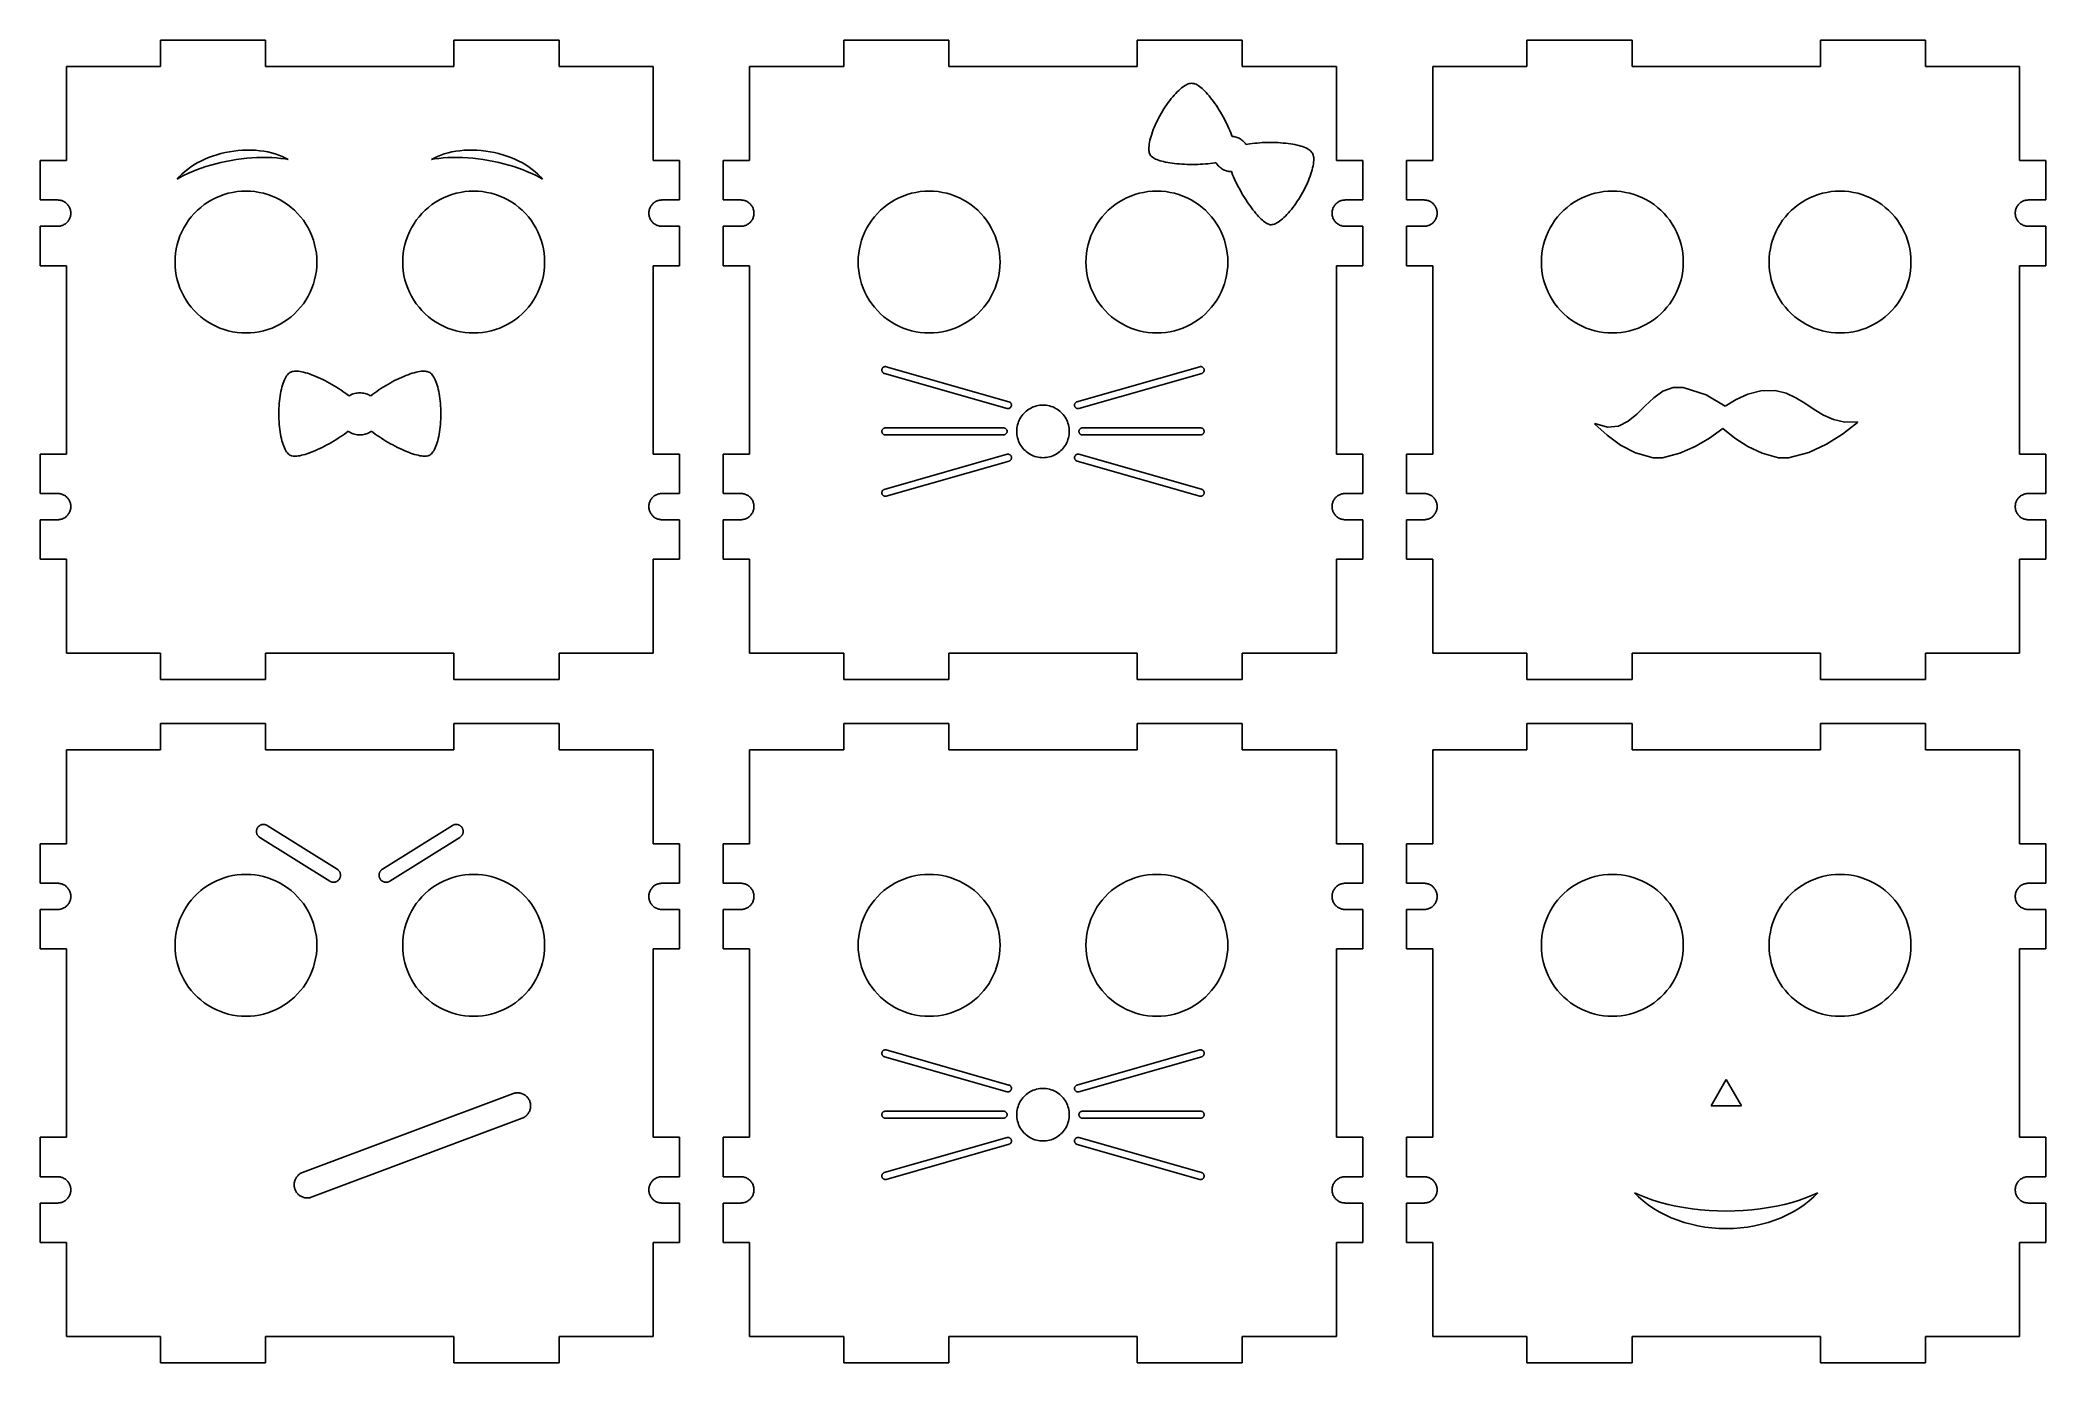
# Model space of a CAD drawing. Header units: metres. Extents: x 0 to 229, y 0 to 151.
import ezdxf

# ---------------------------------------------------------------- set-up
doc = ezdxf.new("R2010")
doc.units = ezdxf.units.M

msp = doc.modelspace()

# ---------------------------------------------------------------- linework, layer by layer
for p, q in [((25.75, 151), (13.75, 151)), ((13.75, 151), (13.75, 148)), ((25.75, 148), (25.75, 151)), ((59.25, 151), (47.25, 151)), ((47.25, 151), (47.25, 148)), ((59.25, 148), (59.25, 151)), ((103.75, 151), (91.75, 151)), ((91.75, 151), (91.75, 148)), ((103.75, 148), (103.75, 151)), ((137.25, 151), (125.25, 151)), ((125.25, 151), (125.25, 148)), ((137.25, 148), (137.25, 151)), ((181.75, 151), (169.75, 151)), ((169.75, 151), (169.75, 148)), ((181.75, 148), (181.75, 151)), ((215.25, 151), (203.25, 151)), ((203.25, 151), (203.25, 148)), ((215.25, 148), (215.25, 151)), ((13.75, 148), (3, 148)), ((3, 148), (3, 137.25)), ((47.25, 148), (25.75, 148)), ((70, 148), (59.25, 148)), ((70, 137.25), (70, 148)), ((91.75, 148), (81, 148)), ((81, 148), (81, 137.25)), ((125.25, 148), (103.75, 148)), ((148, 148), (137.25, 148)), ((148, 137.25), (148, 148)), ((169.75, 148), (159, 148)), ((159, 148), (159, 137.25)), ((203.25, 148), (181.75, 148)), ((226, 148), (215.25, 148)), ((226, 137.25), (226, 148)), ((128.967, 144.101), (129.139, 144.321)), ((129.139, 144.321), (129.312, 144.531)), ((129.312, 144.531), (129.485, 144.731)), ((129.485, 144.731), (129.658, 144.92)), ((129.658, 144.92), (129.829, 145.096)), ((129.829, 145.096), (129.998, 145.259)), ((129.998, 145.259), (130.165, 145.409)), ((130.165, 145.409), (130.328, 145.545)), ((130.328, 145.545), (130.488, 145.667)), ((130.488, 145.667), (130.642, 145.773)), ((130.642, 145.773), (130.792, 145.864)), ((130.792, 145.864), (130.936, 145.939)), ((130.936, 145.939), (131.074, 145.997)), ((131.074, 145.997), (131.205, 146.04)), ((131.205, 146.04), (131.329, 146.065)), ((131.329, 146.065), (131.444, 146.075)), ((131.444, 146.075), (131.552, 146.067)), ((131.552, 146.067), (131.74, 146.036)), ((131.74, 146.036), (131.851, 146.003)), ((131.851, 146.003), (131.969, 145.953)), ((131.969, 145.953), (132.095, 145.887)), ((132.095, 145.887), (132.228, 145.806)), ((132.228, 145.806), (132.366, 145.709)), ((132.366, 145.709), (132.51, 145.596)), ((132.51, 145.596), (132.659, 145.469)), ((132.659, 145.469), (132.813, 145.327)), ((132.813, 145.327), (132.97, 145.172)), ((132.97, 145.172), (133.131, 145.003)), ((133.131, 145.003), (133.294, 144.822)), ((133.294, 144.822), (133.459, 144.63)), ((133.459, 144.63), (133.626, 144.426)), ((133.626, 144.426), (133.792, 144.212)), ((127.563, 141.832), (127.699, 142.098)), ((127.699, 142.098), (127.841, 142.363)), ((127.841, 142.363), (127.989, 142.625)), ((127.989, 142.625), (128.142, 142.885)), ((128.142, 142.885), (128.3, 143.14)), ((128.3, 143.14), (128.463, 143.39)), ((128.463, 143.39), (128.628, 143.634)), ((128.628, 143.634), (128.797, 143.872)), ((128.797, 143.872), (128.967, 144.101)), ((133.792, 144.212), (133.959, 143.989)), ((133.959, 143.989), (134.126, 143.757)), ((134.126, 143.757), (134.29, 143.518)), ((134.29, 143.518), (134.453, 143.272)), ((134.453, 143.272), (134.613, 143.021)), ((134.613, 143.021), (134.77, 142.765)), ((134.77, 142.765), (134.923, 142.505)), ((134.923, 142.505), (135.072, 142.243)), ((135.072, 142.243), (135.215, 141.979)), ((126.712, 139.568), (126.769, 139.796)), ((126.769, 139.796), (126.836, 140.033)), ((126.836, 140.033), (126.913, 140.276)), ((126.913, 140.276), (127, 140.526)), ((127, 140.526), (127.096, 140.781)), ((127.096, 140.781), (127.2, 141.04)), ((127.2, 141.04), (127.313, 141.302)), ((127.313, 141.302), (127.435, 141.567)), ((127.435, 141.567), (127.563, 141.832)), ((135.215, 141.979), (135.353, 141.715)), ((135.353, 141.715), (135.484, 141.451)), ((135.484, 141.451), (135.609, 141.188)), ((135.609, 141.188), (135.726, 140.929)), ((135.726, 140.929), (135.836, 140.672)), ((135.836, 140.672), (135.938, 140.421)), ((135.938, 140.421), (136.031, 140.175)), ((136.031, 140.175), (136.094, 139.997)), ((136.094, 139.997), (136.167, 139.993)), ((136.167, 139.993), (136.292, 139.979)), ((136.292, 139.979), (136.416, 139.956)), ((136.416, 139.956), (136.538, 139.926)), ((136.538, 139.926), (136.658, 139.889)), ((136.658, 139.889), (136.775, 139.844)), ((136.775, 139.844), (136.889, 139.791)), ((136.889, 139.791), (137, 139.732)), ((137, 139.732), (137.107, 139.666)), ((18.3599, 137.197), (18.7925, 137.4)), ((18.7925, 137.4), (19.2397, 137.587)), ((19.2397, 137.587), (19.6998, 137.757)), ((19.6998, 137.757), (20.1709, 137.91)), ((20.1709, 137.91), (20.6512, 138.044)), ((20.6512, 138.044), (21.1388, 138.16)), ((21.1388, 138.16), (21.6318, 138.257)), ((21.6318, 138.257), (22.1282, 138.335)), ((22.1282, 138.335), (22.626, 138.393)), ((22.9958, 137.45), (22.4004, 137.369)), ((22.626, 138.393), (23.1234, 138.43)), ((23.5892, 137.515), (22.9958, 137.45)), ((23.1234, 138.43), (23.6183, 138.448)), ((24.1784, 137.563), (23.5892, 137.515)), ((23.6183, 138.448), (24.1088, 138.446)), ((24.1088, 138.446), (24.593, 138.423)), ((24.7609, 137.595), (24.1784, 137.563)), ((24.593, 138.423), (25.0689, 138.38)), ((25.3345, 137.61), (24.7609, 137.595)), ((25.0689, 138.38), (25.5346, 138.318)), ((25.8969, 137.607), (25.3345, 137.61)), ((25.5346, 138.318), (25.9884, 138.235)), ((26.4459, 137.588), (25.8969, 137.607)), ((25.9884, 138.235), (26.4284, 138.133)), ((26.4284, 138.133), (26.8529, 138.013)), ((26.9793, 137.553), (26.4459, 137.588)), ((26.8529, 138.013), (27.2603, 137.874)), ((27.4951, 137.5), (26.9793, 137.553)), ((27.2603, 137.874), (27.6488, 137.717)), ((27.9911, 137.431), (27.4951, 137.5)), ((27.6488, 137.717), (28.017, 137.542)), ((28.3288, 137.371), (27.9911, 137.431)), ((28.017, 137.542), (28.3288, 137.371)), ((44.6712, 137.371), (44.983, 137.542)), ((45.0089, 137.431), (44.6712, 137.371)), ((44.983, 137.542), (45.3512, 137.717)), ((45.5049, 137.5), (45.0089, 137.431)), ((45.3512, 137.717), (45.7397, 137.874)), ((46.0207, 137.553), (45.5049, 137.5)), ((45.7397, 137.874), (46.1471, 138.013)), ((46.5541, 137.588), (46.0207, 137.553)), ((46.1471, 138.013), (46.5716, 138.133)), ((47.1031, 137.607), (46.5541, 137.588)), ((46.5716, 138.133), (47.0116, 138.235)), ((47.0116, 138.235), (47.4654, 138.318)), ((47.6655, 137.61), (47.1031, 137.607)), ((47.4654, 138.318), (47.9311, 138.38)), ((48.2391, 137.595), (47.6655, 137.61)), ((47.9311, 138.38), (48.407, 138.423)), ((48.8216, 137.563), (48.2391, 137.595)), ((48.407, 138.423), (48.8912, 138.446)), ((49.4108, 137.515), (48.8216, 137.563)), ((48.8912, 138.446), (49.3817, 138.448)), ((49.3817, 138.448), (49.8766, 138.43)), ((50.0042, 137.45), (49.4108, 137.515)), ((49.8766, 138.43), (50.374, 138.393)), ((50.5996, 137.369), (50.0042, 137.45)), ((50.374, 138.393), (50.8718, 138.335)), ((50.8718, 138.335), (51.3682, 138.257)), ((51.3682, 138.257), (51.8612, 138.16)), ((51.8612, 138.16), (52.3488, 138.044)), ((52.3488, 138.044), (52.8291, 137.91)), ((52.8291, 137.91), (53.3002, 137.757)), ((53.3002, 137.757), (53.7603, 137.587)), ((53.7603, 137.587), (54.2075, 137.4)), ((54.2075, 137.4), (54.6401, 137.197)), ((126.586, 138.578), (126.59, 138.753)), ((126.593, 138.416), (126.586, 138.578)), ((126.59, 138.753), (126.604, 138.941)), ((126.611, 138.267), (126.593, 138.416)), ((126.604, 138.941), (126.63, 139.139)), ((126.64, 138.133), (126.611, 138.267)), ((126.63, 139.139), (126.666, 139.349)), ((126.679, 138.013), (126.64, 138.133)), ((126.666, 139.349), (126.712, 139.568)), ((126.729, 137.908), (126.679, 138.013)), ((126.79, 137.819), (126.729, 137.908)), ((126.86, 137.745), (126.79, 137.819)), ((126.995, 137.629), (126.86, 137.745)), ((127.097, 137.558), (126.995, 137.629)), ((127.217, 137.489), (127.097, 137.558)), ((127.354, 137.422), (127.217, 137.489)), ((127.507, 137.357), (127.354, 137.422)), ((137.107, 139.666), (137.209, 139.593)), ((137.209, 139.593), (137.307, 139.514)), ((137.307, 139.514), (137.399, 139.429)), ((137.399, 139.429), (137.486, 139.338)), ((137.486, 139.338), (137.567, 139.242)), ((137.567, 139.242), (137.642, 139.141)), ((137.642, 139.141), (137.682, 139.08)), ((137.682, 139.08), (137.868, 139.115)), ((137.868, 139.115), (138.128, 139.157)), ((138.128, 139.157), (138.396, 139.194)), ((138.396, 139.194), (138.673, 139.227)), ((138.673, 139.227), (138.957, 139.255)), ((138.957, 139.255), (139.246, 139.279)), ((139.246, 139.279), (139.541, 139.297)), ((139.541, 139.297), (139.838, 139.31)), ((139.838, 139.31), (140.139, 139.317)), ((140.139, 139.317), (140.44, 139.32)), ((140.44, 139.32), (140.741, 139.317)), ((140.741, 139.317), (141.042, 139.31)), ((141.042, 139.31), (141.339, 139.297)), ((141.339, 139.297), (141.634, 139.279)), ((141.634, 139.279), (141.923, 139.255)), ((141.923, 139.255), (142.207, 139.227)), ((142.207, 139.227), (142.484, 139.194)), ((142.484, 139.194), (142.752, 139.157)), ((142.752, 139.157), (143.012, 139.115)), ((143.012, 139.115), (143.261, 139.068)), ((143.261, 139.068), (143.5, 139.017)), ((143.5, 139.017), (143.726, 138.962)), ((143.726, 138.962), (143.939, 138.904)), ((143.939, 138.904), (144.138, 138.841)), ((144.138, 138.841), (144.323, 138.776)), ((144.323, 138.776), (144.493, 138.707)), ((144.493, 138.707), (144.646, 138.636)), ((144.646, 138.636), (144.783, 138.562)), ((144.783, 138.562), (144.903, 138.486)), ((144.903, 138.486), (145.005, 138.408)), ((145.005, 138.408), (145.089, 138.328)), ((145.089, 138.328), (145.21, 138.181)), ((145.21, 138.181), (145.271, 138.092)), ((145.271, 138.092), (145.321, 137.987)), ((145.321, 137.987), (145.36, 137.867)), ((145.36, 137.867), (145.389, 137.733)), ((145.389, 137.733), (145.407, 137.584)), ((145.407, 137.584), (145.414, 137.422)), ((145.414, 137.422), (145.41, 137.247)), ((3, 137.25), (0, 137.25)), ((0, 137.25), (0, 132.75)), ((15.6419, 135.134), (15.8761, 135.402)), ((15.9385, 135.306), (15.6419, 135.134)), ((15.8761, 135.402), (16.1625, 135.691)), ((16.3811, 135.54), (15.9385, 135.306)), ((16.1625, 135.691), (16.4739, 135.972)), ((16.8478, 135.766), (16.3811, 135.54)), ((16.4739, 135.972), (16.8091, 136.242)), ((16.8091, 136.242), (17.1667, 136.5)), ((17.3368, 135.982), (16.8478, 135.766)), ((17.1667, 136.5), (17.5454, 136.746)), ((17.8461, 136.188), (17.3368, 135.982)), ((17.5454, 136.746), (17.9437, 136.979)), ((18.3739, 136.382), (17.8461, 136.188)), ((17.9437, 136.979), (18.3599, 137.197)), ((18.9179, 136.565), (18.3739, 136.382)), ((19.4761, 136.734), (18.9179, 136.565)), ((20.0462, 136.89), (19.4761, 136.734)), ((20.626, 137.033), (20.0462, 136.89)), ((21.2132, 137.16), (20.626, 137.033)), ((21.8054, 137.273), (21.2132, 137.16)), ((22.4004, 137.369), (21.8054, 137.273)), ((51.1946, 137.273), (50.5996, 137.369)), ((51.7868, 137.16), (51.1946, 137.273)), ((52.374, 137.033), (51.7868, 137.16)), ((52.9538, 136.89), (52.374, 137.033)), ((53.5239, 136.734), (52.9538, 136.89)), ((54.0821, 136.565), (53.5239, 136.734)), ((54.6261, 136.382), (54.0821, 136.565)), ((55.1539, 136.188), (54.6261, 136.382)), ((54.6401, 137.197), (55.0563, 136.979)), ((55.0563, 136.979), (55.4546, 136.746)), ((55.6632, 135.982), (55.1539, 136.188)), ((55.4546, 136.746), (55.8333, 136.5)), ((56.1522, 135.766), (55.6632, 135.982)), ((55.8333, 136.5), (56.1909, 136.242)), ((56.6189, 135.54), (56.1522, 135.766)), ((56.1909, 136.242), (56.5261, 135.972)), ((56.5261, 135.972), (56.8375, 135.691)), ((57.0615, 135.306), (56.6189, 135.54)), ((56.8375, 135.691), (57.1239, 135.402)), ((57.3581, 135.134), (57.0615, 135.306)), ((57.1239, 135.402), (57.3581, 135.134)), ((73, 137.25), (70, 137.25)), ((73, 132.75), (73, 137.25)), ((81, 137.25), (78, 137.25)), ((78, 137.25), (78, 132.75)), ((127.677, 137.295), (127.507, 137.357)), ((127.862, 137.235), (127.677, 137.295)), ((128.061, 137.179), (127.862, 137.235)), ((128.274, 137.125), (128.061, 137.179)), ((128.5, 137.075), (128.274, 137.125)), ((128.739, 137.029), (128.5, 137.075)), ((128.988, 136.987), (128.739, 137.029)), ((129.248, 136.948), (128.988, 136.987)), ((129.516, 136.914), (129.248, 136.948)), ((129.793, 136.884), (129.516, 136.914)), ((130.077, 136.859), (129.793, 136.884)), ((130.366, 136.838), (130.077, 136.859)), ((130.661, 136.821), (130.366, 136.838)), ((130.958, 136.809), (130.661, 136.821)), ((131.259, 136.802), (130.958, 136.809)), ((131.56, 136.8), (131.259, 136.802)), ((131.861, 136.802), (131.56, 136.8)), ((132.162, 136.809), (131.861, 136.802)), ((132.459, 136.821), (132.162, 136.809)), ((132.754, 136.838), (132.459, 136.821)), ((133.043, 136.859), (132.754, 136.838)), ((133.327, 136.884), (133.043, 136.859)), ((133.604, 136.914), (133.327, 136.884)), ((133.872, 136.948), (133.604, 136.914)), ((134.132, 136.987), (133.872, 136.948)), ((134.264, 137.009), (134.132, 136.987)), ((134.289, 136.964), (134.264, 137.009)), ((134.358, 136.859), (134.289, 136.964)), ((134.433, 136.758), (134.358, 136.859)), ((134.514, 136.662), (134.433, 136.758)), ((134.601, 136.571), (134.514, 136.662)), ((134.693, 136.486), (134.601, 136.571)), ((134.791, 136.407), (134.693, 136.486)), ((134.893, 136.334), (134.791, 136.407)), ((135, 136.268), (134.893, 136.334)), ((135.111, 136.209), (135, 136.268)), ((135.225, 136.156), (135.111, 136.209)), ((135.342, 136.111), (135.225, 136.156)), ((135.462, 136.074), (135.342, 136.111)), ((135.584, 136.044), (135.462, 136.074)), ((135.708, 136.021), (135.584, 136.044)), ((135.833, 136.007), (135.708, 136.021)), ((135.958, 136), (135.833, 136.007)), ((136.01, 136.001), (135.958, 136)), ((136.057, 135.876), (136.01, 136.001)), ((136.153, 135.632), (136.057, 135.876)), ((136.258, 135.382), (136.153, 135.632)), ((136.37, 135.127), (136.258, 135.382)), ((136.49, 134.869), (136.37, 135.127)), ((144.904, 135.219), (144.8, 134.96)), ((145, 135.474), (144.904, 135.219)), ((145.087, 135.724), (145, 135.474)), ((145.164, 135.967), (145.087, 135.724)), ((145.231, 136.204), (145.164, 135.967)), ((145.288, 136.432), (145.231, 136.204)), ((145.334, 136.651), (145.288, 136.432)), ((145.37, 136.861), (145.334, 136.651)), ((145.396, 137.059), (145.37, 136.861)), ((145.41, 137.247), (145.396, 137.059)), ((151, 137.25), (148, 137.25)), ((151, 132.75), (151, 137.25)), ((159, 137.25), (156, 137.25)), ((156, 137.25), (156, 132.75)), ((229, 137.25), (226, 137.25)), ((229, 132.75), (229, 137.25)), ((19.5978, 132.765), (20.0512, 132.996)), ((20.0512, 132.996), (20.5182, 133.198)), ((20.5182, 133.198), (20.997, 133.37)), ((20.997, 133.37), (21.4856, 133.512)), ((21.4856, 133.512), (21.9822, 133.623)), ((21.9822, 133.623), (22.4848, 133.703)), ((22.4848, 133.703), (22.9914, 133.751)), ((22.9914, 133.751), (23.5, 133.767)), ((23.5, 133.767), (24.0086, 133.751)), ((24.0086, 133.751), (24.5152, 133.703)), ((24.5152, 133.703), (25.0178, 133.623)), ((25.0178, 133.623), (25.5144, 133.512)), ((25.5144, 133.512), (26.0031, 133.37)), ((26.0031, 133.37), (26.4818, 133.198)), ((26.4818, 133.198), (26.9488, 132.996)), ((26.9488, 132.996), (27.4022, 132.765)), ((45.5978, 132.765), (46.0512, 132.996)), ((46.0512, 132.996), (46.5182, 133.198)), ((46.5182, 133.198), (46.9969, 133.37)), ((46.9969, 133.37), (47.4856, 133.512)), ((47.4856, 133.512), (47.9822, 133.623)), ((47.9822, 133.623), (48.4848, 133.703)), ((48.4848, 133.703), (48.9914, 133.751)), ((48.9914, 133.751), (49.5, 133.767)), ((49.5, 133.767), (50.0086, 133.751)), ((50.0086, 133.751), (50.5152, 133.703)), ((50.5152, 133.703), (51.0178, 133.623)), ((51.0178, 133.623), (51.5144, 133.512)), ((51.5144, 133.512), (52.003, 133.37)), ((52.003, 133.37), (52.4818, 133.198)), ((52.4818, 133.198), (52.9488, 132.996)), ((52.9488, 132.996), (53.4022, 132.765)), ((97.5978, 132.765), (98.0512, 132.996)), ((98.0512, 132.996), (98.5182, 133.198)), ((98.5182, 133.198), (98.997, 133.37)), ((98.997, 133.37), (99.4856, 133.512)), ((99.4856, 133.512), (99.9822, 133.623)), ((99.9822, 133.623), (100.485, 133.703)), ((100.485, 133.703), (100.991, 133.751)), ((100.991, 133.751), (101.5, 133.767)), ((101.5, 133.767), (102.009, 133.751)), ((102.009, 133.751), (102.515, 133.703)), ((102.515, 133.703), (103.018, 133.623)), ((103.018, 133.623), (103.514, 133.512)), ((103.514, 133.512), (104.003, 133.37)), ((104.003, 133.37), (104.482, 133.198)), ((104.482, 133.198), (104.949, 132.996)), ((104.949, 132.996), (105.402, 132.765)), ((123.598, 132.765), (124.051, 132.996)), ((124.051, 132.996), (124.518, 133.198)), ((124.518, 133.198), (124.997, 133.37)), ((124.997, 133.37), (125.486, 133.512)), ((125.486, 133.512), (125.982, 133.623)), ((125.982, 133.623), (126.485, 133.703)), ((126.485, 133.703), (126.991, 133.751)), ((126.991, 133.751), (127.5, 133.767)), ((127.5, 133.767), (128.009, 133.751)), ((128.009, 133.751), (128.515, 133.703)), ((128.515, 133.703), (129.018, 133.623)), ((129.018, 133.623), (129.514, 133.512)), ((129.514, 133.512), (130.003, 133.37)), ((130.003, 133.37), (130.482, 133.198)), ((130.482, 133.198), (130.949, 132.996)), ((130.949, 132.996), (131.402, 132.765)), ((136.617, 134.607), (136.49, 134.869)), ((136.749, 134.344), (136.617, 134.607)), ((136.888, 134.081), (136.749, 134.344)), ((137.032, 133.817), (136.888, 134.081)), ((137.181, 133.555), (137.032, 133.817)), ((137.334, 133.295), (137.181, 133.555)), ((137.49, 133.039), (137.334, 133.295)), ((137.649, 132.787), (137.49, 133.039)), ((143.7, 132.86), (143.537, 132.61)), ((143.858, 133.115), (143.7, 132.86)), ((144.011, 133.375), (143.858, 133.115)), ((144.159, 133.637), (144.011, 133.375)), ((144.301, 133.902), (144.159, 133.637)), ((144.437, 134.168), (144.301, 133.902)), ((144.565, 134.433), (144.437, 134.168)), ((144.687, 134.698), (144.565, 134.433)), ((144.8, 134.96), (144.687, 134.698)), ((175.598, 132.765), (176.051, 132.996)), ((176.051, 132.996), (176.518, 133.198)), ((176.518, 133.198), (176.997, 133.37)), ((176.997, 133.37), (177.486, 133.512)), ((177.486, 133.512), (177.982, 133.623)), ((177.982, 133.623), (178.485, 133.703)), ((178.485, 133.703), (178.991, 133.751)), ((178.991, 133.751), (179.5, 133.767)), ((179.5, 133.767), (180.009, 133.751)), ((180.009, 133.751), (180.515, 133.703)), ((180.515, 133.703), (181.018, 133.623)), ((181.018, 133.623), (181.514, 133.512)), ((181.514, 133.512), (182.003, 133.37)), ((182.003, 133.37), (182.482, 133.198)), ((182.482, 133.198), (182.949, 132.996)), ((182.949, 132.996), (183.402, 132.765)), ((201.598, 132.765), (202.051, 132.996)), ((202.051, 132.996), (202.518, 133.198)), ((202.518, 133.198), (202.997, 133.37)), ((202.997, 133.37), (203.486, 133.512)), ((203.486, 133.512), (203.982, 133.623)), ((203.982, 133.623), (204.485, 133.703)), ((204.485, 133.703), (204.991, 133.751)), ((204.991, 133.751), (205.5, 133.767)), ((205.5, 133.767), (206.009, 133.751)), ((206.009, 133.751), (206.515, 133.703)), ((206.515, 133.703), (207.018, 133.623)), ((207.018, 133.623), (207.514, 133.512)), ((207.514, 133.512), (208.003, 133.37)), ((208.003, 133.37), (208.482, 133.198)), ((208.482, 133.198), (208.949, 132.996)), ((208.949, 132.996), (209.402, 132.765)), ((0, 132.75), (2, 132.75)), ((2, 132.75), (2.0942, 132.747)), ((2.0942, 132.747), (2.188, 132.738)), ((2.188, 132.738), (2.2811, 132.723)), ((2.2811, 132.723), (2.3731, 132.703)), ((2.3731, 132.703), (2.4635, 132.677)), ((2.4635, 132.677), (2.5522, 132.645)), ((2.5522, 132.645), (2.6387, 132.607)), ((2.6387, 132.607), (2.7226, 132.564)), ((2.7226, 132.564), (2.8037, 132.516)), ((2.8037, 132.516), (2.8817, 132.464)), ((2.8817, 132.464), (2.9562, 132.406)), ((2.9562, 132.406), (3.0268, 132.343)), ((3.0268, 132.343), (3.0934, 132.277)), ((3.0934, 132.277), (3.1558, 132.206)), ((3.1558, 132.206), (3.2135, 132.132)), ((3.2135, 132.132), (3.2665, 132.054)), ((3.2665, 132.054), (3.3144, 131.973)), ((3.3144, 131.973), (3.3572, 131.889)), ((3.3572, 130.611), (3.3144, 130.527)), ((3.3572, 131.889), (3.3946, 131.802)), ((3.3946, 130.698), (3.3572, 130.611)), ((3.3946, 131.802), (3.4266, 131.714)), ((3.4266, 130.786), (3.3946, 130.698)), ((3.4266, 131.714), (3.4529, 131.623)), ((3.4529, 130.877), (3.4266, 130.786)), ((3.4529, 131.623), (3.4734, 131.531)), ((3.4734, 130.969), (3.4529, 130.877)), ((3.4734, 131.531), (3.4882, 131.438)), ((3.4882, 131.062), (3.4734, 130.969)), ((3.4882, 131.438), (3.497, 131.344)), ((3.497, 131.156), (3.4882, 131.062)), ((3.497, 131.344), (3.5, 131.25)), ((3.5, 131.25), (3.497, 131.156)), ((16.947, 130.428), (17.2589, 130.83)), ((17.2589, 130.83), (17.5954, 131.211)), ((17.5954, 131.211), (17.9552, 131.571)), ((17.9552, 131.571), (18.3369, 131.908)), ((18.3369, 131.908), (18.739, 132.22)), ((18.739, 132.22), (19.1598, 132.506)), ((19.1598, 132.506), (19.5978, 132.765)), ((27.4022, 132.765), (27.8402, 132.506)), ((27.8402, 132.506), (28.2611, 132.22)), ((28.2611, 132.22), (28.6631, 131.908)), ((28.6631, 131.908), (29.0448, 131.571)), ((29.0448, 131.571), (29.4046, 131.211)), ((29.4046, 131.211), (29.7412, 130.83)), ((29.7412, 130.83), (30.053, 130.428)), ((42.947, 130.428), (43.2588, 130.83)), ((43.2588, 130.83), (43.5954, 131.211)), ((43.5954, 131.211), (43.9552, 131.571)), ((43.9552, 131.571), (44.3369, 131.908)), ((44.3369, 131.908), (44.7389, 132.22)), ((44.7389, 132.22), (45.1598, 132.506)), ((45.1598, 132.506), (45.5978, 132.765)), ((53.4022, 132.765), (53.8402, 132.506)), ((53.8402, 132.506), (54.261, 132.22)), ((54.261, 132.22), (54.6631, 131.908)), ((54.6631, 131.908), (55.0448, 131.571)), ((55.0448, 131.571), (55.4046, 131.211)), ((55.4046, 131.211), (55.7411, 130.83)), ((55.7411, 130.83), (56.053, 130.428)), ((69.5, 131.25), (69.5029, 131.344)), ((69.5029, 131.156), (69.5, 131.25)), ((69.5029, 131.344), (69.5118, 131.438)), ((69.5118, 131.062), (69.5029, 131.156)), ((69.5118, 131.438), (69.5266, 131.531)), ((69.5266, 130.969), (69.5118, 131.062)), ((69.5266, 131.531), (69.5471, 131.623)), ((69.5471, 130.877), (69.5266, 130.969)), ((69.5471, 131.623), (69.5734, 131.714)), ((69.5734, 130.786), (69.5471, 130.877)), ((69.5734, 131.714), (69.6053, 131.802)), ((69.6053, 130.698), (69.5734, 130.786)), ((69.6053, 131.802), (69.6427, 131.889)), ((69.6427, 130.611), (69.6053, 130.698)), ((69.6427, 131.889), (69.6855, 131.973)), ((69.6855, 130.527), (69.6427, 130.611)), ((69.6855, 131.973), (69.7335, 132.054)), ((69.7335, 132.054), (69.7865, 132.132)), ((69.7865, 132.132), (69.8442, 132.206)), ((69.8442, 132.206), (69.9065, 132.277)), ((69.9065, 132.277), (69.9732, 132.343)), ((69.9732, 132.343), (70.0439, 132.406)), ((70.0439, 132.406), (70.1183, 132.464)), ((70.1183, 132.464), (70.1963, 132.516)), ((70.1963, 132.516), (70.2774, 132.564)), ((70.2774, 132.564), (70.3613, 132.607)), ((70.3613, 132.607), (70.4478, 132.645)), ((70.4478, 132.645), (70.5365, 132.677)), ((70.5365, 132.677), (70.627, 132.703)), ((70.627, 132.703), (70.7189, 132.723)), ((70.7189, 132.723), (70.812, 132.738)), ((70.812, 132.738), (70.9058, 132.747)), ((70.9058, 132.747), (71, 132.75)), ((71, 132.75), (73, 132.75)), ((78, 132.75), (80, 132.75)), ((80, 132.75), (80.0942, 132.747)), ((80.0942, 132.747), (80.188, 132.738)), ((80.188, 132.738), (80.2811, 132.723)), ((80.2811, 132.723), (80.373, 132.703)), ((80.373, 132.703), (80.4635, 132.677)), ((80.4635, 132.677), (80.5522, 132.645)), ((80.5522, 132.645), (80.6387, 132.607)), ((80.6387, 132.607), (80.7226, 132.564)), ((80.7226, 132.564), (80.8037, 132.516)), ((80.8037, 132.516), (80.8817, 132.464)), ((80.8817, 132.464), (80.9561, 132.406)), ((80.9561, 132.406), (81.0268, 132.343)), ((81.0268, 132.343), (81.0934, 132.277)), ((81.0934, 132.277), (81.1558, 132.206)), ((81.1558, 132.206), (81.2135, 132.132)), ((81.2135, 132.132), (81.2665, 132.054)), ((81.2665, 132.054), (81.3145, 131.973)), ((81.3145, 131.973), (81.3572, 131.889)), ((81.3572, 130.611), (81.3145, 130.527)), ((81.3572, 131.889), (81.3947, 131.802)), ((81.3947, 130.698), (81.3572, 130.611)), ((81.3947, 131.802), (81.4266, 131.714)), ((81.4266, 130.786), (81.3947, 130.698)), ((81.4266, 131.714), (81.4529, 131.623)), ((81.4529, 130.877), (81.4266, 130.786)), ((81.4529, 131.623), (81.4734, 131.531)), ((81.4734, 130.969), (81.4529, 130.877)), ((81.4734, 131.531), (81.4882, 131.438)), ((81.4882, 131.062), (81.4734, 130.969)), ((81.4882, 131.438), (81.497, 131.344)), ((81.497, 131.156), (81.4882, 131.062)), ((81.497, 131.344), (81.5, 131.25)), ((81.5, 131.25), (81.497, 131.156)), ((94.947, 130.428), (95.2589, 130.83)), ((95.2589, 130.83), (95.5954, 131.211)), ((95.5954, 131.211), (95.9552, 131.571)), ((95.9552, 131.571), (96.3369, 131.908)), ((96.3369, 131.908), (96.739, 132.22)), ((96.739, 132.22), (97.1598, 132.506)), ((97.1598, 132.506), (97.5978, 132.765)), ((105.402, 132.765), (105.84, 132.506)), ((105.84, 132.506), (106.261, 132.22)), ((106.261, 132.22), (106.663, 131.908)), ((106.663, 131.908), (107.045, 131.571)), ((107.045, 131.571), (107.405, 131.211)), ((107.405, 131.211), (107.741, 130.83)), ((107.741, 130.83), (108.053, 130.428)), ((120.947, 130.428), (121.259, 130.83)), ((121.259, 130.83), (121.595, 131.211)), ((121.595, 131.211), (121.955, 131.571)), ((121.955, 131.571), (122.337, 131.908)), ((122.337, 131.908), (122.739, 132.22)), ((122.739, 132.22), (123.16, 132.506)), ((123.16, 132.506), (123.598, 132.765)), ((131.402, 132.765), (131.84, 132.506)), ((131.84, 132.506), (132.261, 132.22)), ((132.261, 132.22), (132.663, 131.908)), ((132.663, 131.908), (133.045, 131.571)), ((133.045, 131.571), (133.405, 131.211)), ((133.405, 131.211), (133.741, 130.83)), ((133.741, 130.83), (134.053, 130.428)), ((137.81, 132.54), (137.649, 132.787)), ((137.973, 132.3), (137.81, 132.54)), ((138.137, 132.067), (137.973, 132.3)), ((138.302, 131.842), (138.137, 132.067)), ((138.466, 131.626), (138.302, 131.842)), ((138.629, 131.421), (138.466, 131.626)), ((138.79, 131.226), (138.629, 131.421)), ((138.949, 131.043), (138.79, 131.226)), ((139.105, 130.872), (138.949, 131.043)), ((139.258, 130.714), (139.105, 130.872)), ((139.407, 130.569), (139.258, 130.714)), ((139.551, 130.439), (139.407, 130.569)), ((141.835, 130.591), (141.672, 130.455)), ((142.002, 130.741), (141.835, 130.591)), ((142.171, 130.904), (142.002, 130.741)), ((142.342, 131.08), (142.171, 130.904)), ((142.515, 131.269), (142.342, 131.08)), ((142.688, 131.469), (142.515, 131.269)), ((142.861, 131.679), (142.688, 131.469)), ((143.033, 131.899), (142.861, 131.679)), ((143.203, 132.128), (143.033, 131.899)), ((143.372, 132.366), (143.203, 132.128)), ((143.537, 132.61), (143.372, 132.366)), ((147.5, 131.25), (147.503, 131.344)), ((147.503, 131.156), (147.5, 131.25)), ((147.503, 131.344), (147.512, 131.438)), ((147.512, 131.062), (147.503, 131.156)), ((147.512, 131.438), (147.527, 131.531)), ((147.527, 130.969), (147.512, 131.062)), ((147.527, 131.531), (147.547, 131.623)), ((147.547, 130.877), (147.527, 130.969)), ((147.547, 131.623), (147.573, 131.714)), ((147.573, 130.786), (147.547, 130.877)), ((147.573, 131.714), (147.605, 131.802)), ((147.605, 130.698), (147.573, 130.786)), ((147.605, 131.802), (147.643, 131.889)), ((147.643, 130.611), (147.605, 130.698)), ((147.643, 131.889), (147.686, 131.973)), ((147.686, 130.527), (147.643, 130.611)), ((147.686, 131.973), (147.734, 132.054)), ((147.734, 132.054), (147.786, 132.132)), ((147.786, 132.132), (147.844, 132.206)), ((147.844, 132.206), (147.907, 132.277)), ((147.907, 132.277), (147.973, 132.343)), ((147.973, 132.343), (148.044, 132.406)), ((148.044, 132.406), (148.118, 132.464)), ((148.118, 132.464), (148.196, 132.516)), ((148.196, 132.516), (148.277, 132.564)), ((148.277, 132.564), (148.361, 132.607)), ((148.361, 132.607), (148.448, 132.645)), ((148.448, 132.645), (148.536, 132.677)), ((148.536, 132.677), (148.627, 132.703)), ((148.627, 132.703), (148.719, 132.723)), ((148.719, 132.723), (148.812, 132.738)), ((148.812, 132.738), (148.906, 132.747)), ((148.906, 132.747), (149, 132.75)), ((149, 132.75), (151, 132.75)), ((156, 132.75), (158, 132.75)), ((158, 132.75), (158.094, 132.747)), ((158.094, 132.747), (158.188, 132.738)), ((158.188, 132.738), (158.281, 132.723)), ((158.281, 132.723), (158.373, 132.703)), ((158.373, 132.703), (158.464, 132.677)), ((158.464, 132.677), (158.552, 132.645)), ((158.552, 132.645), (158.639, 132.607)), ((158.639, 132.607), (158.723, 132.564)), ((158.723, 132.564), (158.804, 132.516)), ((158.804, 132.516), (158.882, 132.464)), ((158.882, 132.464), (158.956, 132.406)), ((158.956, 132.406), (159.027, 132.343)), ((159.027, 132.343), (159.093, 132.277)), ((159.093, 132.277), (159.156, 132.206)), ((159.156, 132.206), (159.214, 132.132)), ((159.214, 132.132), (159.266, 132.054)), ((159.266, 132.054), (159.314, 131.973)), ((159.314, 131.973), (159.357, 131.889)), ((159.357, 130.611), (159.314, 130.527)), ((159.357, 131.889), (159.395, 131.802)), ((159.395, 130.698), (159.357, 130.611)), ((159.395, 131.802), (159.427, 131.714)), ((159.427, 130.786), (159.395, 130.698)), ((159.427, 131.714), (159.453, 131.623)), ((159.453, 130.877), (159.427, 130.786)), ((159.453, 131.623), (159.473, 131.531)), ((159.473, 130.969), (159.453, 130.877)), ((159.473, 131.531), (159.488, 131.438)), ((159.488, 131.062), (159.473, 130.969)), ((159.488, 131.438), (159.497, 131.344)), ((159.497, 131.156), (159.488, 131.062)), ((159.497, 131.344), (159.5, 131.25)), ((159.5, 131.25), (159.497, 131.156)), ((172.947, 130.428), (173.259, 130.83)), ((173.259, 130.83), (173.595, 131.211)), ((173.595, 131.211), (173.955, 131.571)), ((173.955, 131.571), (174.337, 131.908)), ((174.337, 131.908), (174.739, 132.22)), ((174.739, 132.22), (175.16, 132.506)), ((175.16, 132.506), (175.598, 132.765)), ((183.402, 132.765), (183.84, 132.506)), ((183.84, 132.506), (184.261, 132.22)), ((184.261, 132.22), (184.663, 131.908)), ((184.663, 131.908), (185.045, 131.571)), ((185.045, 131.571), (185.405, 131.211)), ((185.405, 131.211), (185.741, 130.83)), ((185.741, 130.83), (186.053, 130.428)), ((198.947, 130.428), (199.259, 130.83)), ((199.259, 130.83), (199.595, 131.211)), ((199.595, 131.211), (199.955, 131.571)), ((199.955, 131.571), (200.337, 131.908)), ((200.337, 131.908), (200.739, 132.22)), ((200.739, 132.22), (201.16, 132.506)), ((201.16, 132.506), (201.598, 132.765)), ((209.402, 132.765), (209.84, 132.506)), ((209.84, 132.506), (210.261, 132.22)), ((210.261, 132.22), (210.663, 131.908)), ((210.663, 131.908), (211.045, 131.571)), ((211.045, 131.571), (211.405, 131.211)), ((211.405, 131.211), (211.741, 130.83)), ((211.741, 130.83), (212.053, 130.428)), ((225.5, 131.25), (225.503, 131.344)), ((225.503, 131.156), (225.5, 131.25)), ((225.503, 131.344), (225.512, 131.438)), ((225.512, 131.062), (225.503, 131.156)), ((225.512, 131.438), (225.527, 131.531)), ((225.527, 130.969), (225.512, 131.062)), ((225.527, 131.531), (225.547, 131.623)), ((225.547, 130.877), (225.527, 130.969)), ((225.547, 131.623), (225.573, 131.714)), ((225.573, 130.786), (225.547, 130.877)), ((225.573, 131.714), (225.605, 131.802)), ((225.605, 130.698), (225.573, 130.786)), ((225.605, 131.802), (225.643, 131.889)), ((225.643, 130.611), (225.605, 130.698)), ((225.643, 131.889), (225.686, 131.973)), ((225.686, 130.527), (225.643, 130.611)), ((225.686, 131.973), (225.734, 132.054)), ((225.734, 132.054), (225.786, 132.132)), ((225.786, 132.132), (225.844, 132.206)), ((225.844, 132.206), (225.907, 132.277)), ((225.907, 132.277), (225.973, 132.343)), ((225.973, 132.343), (226.044, 132.406)), ((226.044, 132.406), (226.118, 132.464)), ((226.118, 132.464), (226.196, 132.516)), ((226.196, 132.516), (226.277, 132.564)), ((226.277, 132.564), (226.361, 132.607)), ((226.361, 132.607), (226.448, 132.645)), ((226.448, 132.645), (226.536, 132.677)), ((226.536, 132.677), (226.627, 132.703)), ((226.627, 132.703), (226.719, 132.723)), ((226.719, 132.723), (226.812, 132.738)), ((226.812, 132.738), (226.906, 132.747)), ((226.906, 132.747), (227, 132.75)), ((227, 132.75), (229, 132.75)), ((2, 129.75), (0, 129.75)), ((0, 129.75), (0, 125.25)), ((2.0942, 129.753), (2, 129.75)), ((2.188, 129.762), (2.0942, 129.753)), ((2.2811, 129.777), (2.188, 129.762)), ((2.3731, 129.797), (2.2811, 129.777)), ((2.4635, 129.823), (2.3731, 129.797)), ((2.5522, 129.855), (2.4635, 129.823)), ((2.6387, 129.893), (2.5522, 129.855)), ((2.7226, 129.936), (2.6387, 129.893)), ((2.8037, 129.984), (2.7226, 129.936)), ((2.8817, 130.036), (2.8037, 129.984)), ((2.9562, 130.094), (2.8817, 130.036)), ((3.0268, 130.157), (2.9562, 130.094)), ((3.0934, 130.223), (3.0268, 130.157)), ((3.1558, 130.294), (3.0934, 130.223)), ((3.2135, 130.368), (3.1558, 130.294)), ((3.2665, 130.446), (3.2135, 130.368)), ((3.3144, 130.527), (3.2665, 130.446)), ((15.7964, 128.17), (15.9688, 128.648)), ((15.9688, 128.648), (16.1709, 129.115)), ((16.1709, 129.115), (16.4019, 129.569)), ((16.4019, 129.569), (16.6609, 130.007)), ((16.6609, 130.007), (16.947, 130.428)), ((30.053, 130.428), (30.3391, 130.007)), ((30.3391, 130.007), (30.5981, 129.569)), ((30.5981, 129.569), (30.8291, 129.115)), ((30.8291, 129.115), (31.0312, 128.648)), ((31.0312, 128.648), (31.2036, 128.17)), ((41.7964, 128.17), (41.9688, 128.648)), ((41.9688, 128.648), (42.1709, 129.115)), ((42.1709, 129.115), (42.4019, 129.569)), ((42.4019, 129.569), (42.6609, 130.007)), ((42.6609, 130.007), (42.947, 130.428)), ((56.053, 130.428), (56.3391, 130.007)), ((56.3391, 130.007), (56.5981, 129.569)), ((56.5981, 129.569), (56.8291, 129.115)), ((56.8291, 129.115), (57.0312, 128.648)), ((57.0312, 128.648), (57.2036, 128.17)), ((69.7335, 130.446), (69.6855, 130.527)), ((69.7865, 130.368), (69.7335, 130.446)), ((69.8442, 130.294), (69.7865, 130.368)), ((69.9065, 130.223), (69.8442, 130.294)), ((69.9732, 130.157), (69.9065, 130.223)), ((70.0439, 130.094), (69.9732, 130.157)), ((70.1183, 130.036), (70.0439, 130.094)), ((70.1963, 129.984), (70.1183, 130.036)), ((70.2774, 129.936), (70.1963, 129.984)), ((70.3613, 129.893), (70.2774, 129.936)), ((70.4478, 129.855), (70.3613, 129.893)), ((70.5365, 129.823), (70.4478, 129.855)), ((70.627, 129.797), (70.5365, 129.823)), ((70.7189, 129.777), (70.627, 129.797)), ((70.812, 129.762), (70.7189, 129.777)), ((70.9058, 129.753), (70.812, 129.762)), ((71, 129.75), (70.9058, 129.753)), ((73, 129.75), (71, 129.75)), ((73, 125.25), (73, 129.75)), ((80, 129.75), (78, 129.75)), ((78, 129.75), (78, 125.25)), ((80.0942, 129.753), (80, 129.75)), ((80.188, 129.762), (80.0942, 129.753)), ((80.2811, 129.777), (80.188, 129.762)), ((80.373, 129.797), (80.2811, 129.777)), ((80.4635, 129.823), (80.373, 129.797)), ((80.5522, 129.855), (80.4635, 129.823)), ((80.6387, 129.893), (80.5522, 129.855)), ((80.7226, 129.936), (80.6387, 129.893)), ((80.8037, 129.984), (80.7226, 129.936)), ((80.8817, 130.036), (80.8037, 129.984)), ((80.9561, 130.094), (80.8817, 130.036)), ((81.0268, 130.157), (80.9561, 130.094)), ((81.0934, 130.223), (81.0268, 130.157)), ((81.1558, 130.294), (81.0934, 130.223)), ((81.2135, 130.368), (81.1558, 130.294)), ((81.2665, 130.446), (81.2135, 130.368)), ((81.3145, 130.527), (81.2665, 130.446)), ((93.7964, 128.17), (93.9688, 128.648)), ((93.9688, 128.648), (94.1709, 129.115)), ((94.1709, 129.115), (94.4019, 129.569)), ((94.4019, 129.569), (94.6609, 130.007)), ((94.6609, 130.007), (94.947, 130.428)), ((108.053, 130.428), (108.339, 130.007)), ((108.339, 130.007), (108.598, 129.569)), ((108.598, 129.569), (108.829, 129.115)), ((108.829, 129.115), (109.031, 128.648)), ((109.031, 128.648), (109.204, 128.17)), ((119.796, 128.17), (119.969, 128.648)), ((119.969, 128.648), (120.171, 129.115)), ((120.171, 129.115), (120.402, 129.569)), ((120.402, 129.569), (120.661, 130.007)), ((120.661, 130.007), (120.947, 130.428)), ((134.053, 130.428), (134.339, 130.007)), ((134.339, 130.007), (134.598, 129.569)), ((134.598, 129.569), (134.829, 129.115)), ((134.829, 129.115), (135.031, 128.648)), ((135.031, 128.648), (135.204, 128.17)), ((139.69, 130.324), (139.551, 130.439)), ((139.822, 130.223), (139.69, 130.324)), ((139.949, 130.138), (139.822, 130.223)), ((140.069, 130.069), (139.949, 130.138)), ((140.181, 130.016), (140.069, 130.069)), ((140.35, 129.957), (140.181, 130.016)), ((140.448, 129.933), (140.35, 129.957)), ((140.556, 129.925), (140.448, 129.933)), ((140.671, 129.935), (140.556, 129.925)), ((140.795, 129.96), (140.671, 129.935)), ((140.926, 130.003), (140.795, 129.96)), ((141.064, 130.061), (140.926, 130.003)), ((141.208, 130.136), (141.064, 130.061)), ((141.357, 130.227), (141.208, 130.136)), ((141.512, 130.333), (141.357, 130.227)), ((141.672, 130.455), (141.512, 130.333)), ((147.734, 130.446), (147.686, 130.527)), ((147.786, 130.368), (147.734, 130.446)), ((147.844, 130.294), (147.786, 130.368)), ((147.907, 130.223), (147.844, 130.294)), ((147.973, 130.157), (147.907, 130.223)), ((148.044, 130.094), (147.973, 130.157)), ((148.118, 130.036), (148.044, 130.094)), ((148.196, 129.984), (148.118, 130.036)), ((148.277, 129.936), (148.196, 129.984)), ((148.361, 129.893), (148.277, 129.936)), ((148.448, 129.855), (148.361, 129.893)), ((148.536, 129.823), (148.448, 129.855)), ((148.627, 129.797), (148.536, 129.823)), ((148.719, 129.777), (148.627, 129.797)), ((148.812, 129.762), (148.719, 129.777)), ((148.906, 129.753), (148.812, 129.762)), ((149, 129.75), (148.906, 129.753)), ((151, 129.75), (149, 129.75)), ((151, 125.25), (151, 129.75)), ((158, 129.75), (156, 129.75)), ((156, 129.75), (156, 125.25)), ((158.094, 129.753), (158, 129.75)), ((158.188, 129.762), (158.094, 129.753)), ((158.281, 129.777), (158.188, 129.762)), ((158.373, 129.797), (158.281, 129.777)), ((158.464, 129.823), (158.373, 129.797)), ((158.552, 129.855), (158.464, 129.823)), ((158.639, 129.893), (158.552, 129.855)), ((158.723, 129.936), (158.639, 129.893)), ((158.804, 129.984), (158.723, 129.936)), ((158.882, 130.036), (158.804, 129.984)), ((158.956, 130.094), (158.882, 130.036)), ((159.027, 130.157), (158.956, 130.094)), ((159.093, 130.223), (159.027, 130.157)), ((159.156, 130.294), (159.093, 130.223)), ((159.214, 130.368), (159.156, 130.294)), ((159.266, 130.446), (159.214, 130.368)), ((159.314, 130.527), (159.266, 130.446)), ((171.796, 128.17), (171.969, 128.648)), ((171.969, 128.648), (172.171, 129.115)), ((172.171, 129.115), (172.402, 129.569)), ((172.402, 129.569), (172.661, 130.007)), ((172.661, 130.007), (172.947, 130.428)), ((186.053, 130.428), (186.339, 130.007)), ((186.339, 130.007), (186.598, 129.569)), ((186.598, 129.569), (186.829, 129.115)), ((186.829, 129.115), (187.031, 128.648)), ((187.031, 128.648), (187.204, 128.17)), ((197.796, 128.17), (197.969, 128.648)), ((197.969, 128.648), (198.171, 129.115)), ((198.171, 129.115), (198.402, 129.569)), ((198.402, 129.569), (198.661, 130.007)), ((198.661, 130.007), (198.947, 130.428)), ((212.053, 130.428), (212.339, 130.007)), ((212.339, 130.007), (212.598, 129.569)), ((212.598, 129.569), (212.829, 129.115)), ((212.829, 129.115), (213.031, 128.648)), ((213.031, 128.648), (213.204, 128.17)), ((225.734, 130.446), (225.686, 130.527)), ((225.786, 130.368), (225.734, 130.446)), ((225.844, 130.294), (225.786, 130.368)), ((225.907, 130.223), (225.844, 130.294)), ((225.973, 130.157), (225.907, 130.223)), ((226.044, 130.094), (225.973, 130.157)), ((226.118, 130.036), (226.044, 130.094)), ((226.196, 129.984), (226.118, 130.036)), ((226.277, 129.936), (226.196, 129.984)), ((226.361, 129.893), (226.277, 129.936)), ((226.448, 129.855), (226.361, 129.893)), ((226.536, 129.823), (226.448, 129.855)), ((226.627, 129.797), (226.536, 129.823)), ((226.719, 129.777), (226.627, 129.797)), ((226.812, 129.762), (226.719, 129.777)), ((226.906, 129.753), (226.812, 129.762)), ((227, 129.75), (226.906, 129.753)), ((229, 129.75), (227, 129.75)), ((229, 125.25), (229, 129.75)), ((15.4, 125.667), (15.416, 126.175)), ((15.416, 126.175), (15.4639, 126.682)), ((15.4639, 126.682), (15.5435, 127.184)), ((15.5435, 127.184), (15.6545, 127.681)), ((15.6545, 127.681), (15.7964, 128.17)), ((31.2036, 128.17), (31.3455, 127.681)), ((31.3455, 127.681), (31.4565, 127.184)), ((31.4565, 127.184), (31.5361, 126.682)), ((31.5361, 126.682), (31.584, 126.175)), ((31.584, 126.175), (31.6, 125.667)), ((41.4, 125.667), (41.416, 126.175)), ((41.416, 126.175), (41.4639, 126.682)), ((41.4639, 126.682), (41.5435, 127.184)), ((41.5435, 127.184), (41.6545, 127.681)), ((41.6545, 127.681), (41.7964, 128.17)), ((57.2036, 128.17), (57.3455, 127.681)), ((57.3455, 127.681), (57.4565, 127.184)), ((57.4565, 127.184), (57.5361, 126.682)), ((57.5361, 126.682), (57.584, 126.175)), ((57.584, 126.175), (57.6, 125.667)), ((93.4, 125.667), (93.416, 126.175)), ((93.416, 126.175), (93.4639, 126.682)), ((93.4639, 126.682), (93.5435, 127.184)), ((93.5435, 127.184), (93.6545, 127.681)), ((93.6545, 127.681), (93.7964, 128.17)), ((109.204, 128.17), (109.346, 127.681)), ((109.346, 127.681), (109.457, 127.184)), ((109.457, 127.184), (109.536, 126.682)), ((109.536, 126.682), (109.584, 126.175)), ((109.584, 126.175), (109.6, 125.667)), ((119.4, 125.667), (119.416, 126.175)), ((119.416, 126.175), (119.464, 126.682)), ((119.464, 126.682), (119.543, 127.184)), ((119.543, 127.184), (119.654, 127.681)), ((119.654, 127.681), (119.796, 128.17)), ((135.204, 128.17), (135.346, 127.681)), ((135.346, 127.681), (135.457, 127.184)), ((135.457, 127.184), (135.536, 126.682)), ((135.536, 126.682), (135.584, 126.175)), ((135.584, 126.175), (135.6, 125.667)), ((171.4, 125.667), (171.416, 126.175)), ((171.416, 126.175), (171.464, 126.682)), ((171.464, 126.682), (171.543, 127.184)), ((171.543, 127.184), (171.654, 127.681)), ((171.654, 127.681), (171.796, 128.17)), ((187.204, 128.17), (187.346, 127.681)), ((187.346, 127.681), (187.457, 127.184)), ((187.457, 127.184), (187.536, 126.682)), ((187.536, 126.682), (187.584, 126.175)), ((187.584, 126.175), (187.6, 125.667)), ((197.4, 125.667), (197.416, 126.175)), ((197.416, 126.175), (197.464, 126.682)), ((197.464, 126.682), (197.543, 127.184)), ((197.543, 127.184), (197.654, 127.681)), ((197.654, 127.681), (197.796, 128.17)), ((213.204, 128.17), (213.346, 127.681)), ((213.346, 127.681), (213.457, 127.184)), ((213.457, 127.184), (213.536, 126.682)), ((213.536, 126.682), (213.584, 126.175)), ((213.584, 126.175), (213.6, 125.667)), ((0, 125.25), (3, 125.25)), ((3, 125.25), (3, 103.75)), ((15.416, 125.158), (15.4, 125.667)), ((15.4639, 124.651), (15.416, 125.158)), ((15.5435, 124.149), (15.4639, 124.651)), ((15.6545, 123.652), (15.5435, 124.149)), ((31.4565, 124.149), (31.3455, 123.652)), ((31.5361, 124.651), (31.4565, 124.149)), ((31.584, 125.158), (31.5361, 124.651)), ((31.6, 125.667), (31.584, 125.158)), ((41.416, 125.158), (41.4, 125.667)), ((41.4639, 124.651), (41.416, 125.158)), ((41.5435, 124.149), (41.4639, 124.651)), ((41.6545, 123.652), (41.5435, 124.149)), ((57.4565, 124.149), (57.3455, 123.652)), ((57.5361, 124.651), (57.4565, 124.149)), ((57.584, 125.158), (57.5361, 124.651)), ((57.6, 125.667), (57.584, 125.158)), ((70, 103.75), (70, 125.25)), ((70, 125.25), (73, 125.25)), ((78, 125.25), (81, 125.25)), ((81, 125.25), (81, 103.75)), ((93.416, 125.158), (93.4, 125.667)), ((93.4639, 124.651), (93.416, 125.158)), ((93.5435, 124.149), (93.4639, 124.651)), ((93.6545, 123.652), (93.5435, 124.149)), ((109.457, 124.149), (109.346, 123.652)), ((109.536, 124.651), (109.457, 124.149)), ((109.584, 125.158), (109.536, 124.651)), ((109.6, 125.667), (109.584, 125.158)), ((119.416, 125.158), (119.4, 125.667)), ((119.464, 124.651), (119.416, 125.158)), ((119.543, 124.149), (119.464, 124.651)), ((119.654, 123.652), (119.543, 124.149)), ((135.457, 124.149), (135.346, 123.652)), ((135.536, 124.651), (135.457, 124.149)), ((135.584, 125.158), (135.536, 124.651)), ((135.6, 125.667), (135.584, 125.158)), ((148, 103.75), (148, 125.25)), ((148, 125.25), (151, 125.25)), ((156, 125.25), (159, 125.25)), ((159, 125.25), (159, 103.75)), ((171.416, 125.158), (171.4, 125.667)), ((171.464, 124.651), (171.416, 125.158)), ((171.543, 124.149), (171.464, 124.651)), ((171.654, 123.652), (171.543, 124.149)), ((187.457, 124.149), (187.346, 123.652)), ((187.536, 124.651), (187.457, 124.149)), ((187.584, 125.158), (187.536, 124.651)), ((187.6, 125.667), (187.584, 125.158)), ((197.416, 125.158), (197.4, 125.667)), ((197.464, 124.651), (197.416, 125.158)), ((197.543, 124.149), (197.464, 124.651)), ((197.654, 123.652), (197.543, 124.149)), ((213.457, 124.149), (213.346, 123.652)), ((213.536, 124.651), (213.457, 124.149)), ((213.584, 125.158), (213.536, 124.651)), ((213.6, 125.667), (213.584, 125.158)), ((226, 103.75), (226, 125.25)), ((226, 125.25), (229, 125.25)), ((15.7964, 123.164), (15.6545, 123.652)), ((15.9688, 122.685), (15.7964, 123.164)), ((16.1709, 122.218), (15.9688, 122.685)), ((16.4019, 121.764), (16.1709, 122.218)), ((16.6609, 121.326), (16.4019, 121.764)), ((30.5981, 121.764), (30.3391, 121.326)), ((30.8291, 122.218), (30.5981, 121.764)), ((31.0312, 122.685), (30.8291, 122.218)), ((31.2036, 123.164), (31.0312, 122.685)), ((31.3455, 123.652), (31.2036, 123.164)), ((41.7964, 123.164), (41.6545, 123.652)), ((41.9688, 122.685), (41.7964, 123.164)), ((42.1709, 122.218), (41.9688, 122.685)), ((42.4019, 121.764), (42.1709, 122.218)), ((42.6609, 121.326), (42.4019, 121.764)), ((56.5981, 121.764), (56.3391, 121.326)), ((56.8291, 122.218), (56.5981, 121.764)), ((57.0312, 122.685), (56.8291, 122.218)), ((57.2036, 123.164), (57.0312, 122.685)), ((57.3455, 123.652), (57.2036, 123.164)), ((93.7964, 123.164), (93.6545, 123.652)), ((93.9688, 122.685), (93.7964, 123.164)), ((94.1709, 122.218), (93.9688, 122.685)), ((94.4019, 121.764), (94.1709, 122.218)), ((94.6609, 121.326), (94.4019, 121.764)), ((108.598, 121.764), (108.339, 121.326)), ((108.829, 122.218), (108.598, 121.764)), ((109.031, 122.685), (108.829, 122.218)), ((109.204, 123.164), (109.031, 122.685)), ((109.346, 123.652), (109.204, 123.164)), ((119.796, 123.164), (119.654, 123.652)), ((119.969, 122.685), (119.796, 123.164)), ((120.171, 122.218), (119.969, 122.685)), ((120.402, 121.764), (120.171, 122.218)), ((120.661, 121.326), (120.402, 121.764)), ((134.598, 121.764), (134.339, 121.326)), ((134.829, 122.218), (134.598, 121.764)), ((135.031, 122.685), (134.829, 122.218)), ((135.204, 123.164), (135.031, 122.685)), ((135.346, 123.652), (135.204, 123.164)), ((171.796, 123.164), (171.654, 123.652)), ((171.969, 122.685), (171.796, 123.164)), ((172.171, 122.218), (171.969, 122.685)), ((172.402, 121.764), (172.171, 122.218)), ((172.661, 121.326), (172.402, 121.764)), ((186.598, 121.764), (186.339, 121.326)), ((186.829, 122.218), (186.598, 121.764)), ((187.031, 122.685), (186.829, 122.218)), ((187.204, 123.164), (187.031, 122.685)), ((187.346, 123.652), (187.204, 123.164)), ((197.796, 123.164), (197.654, 123.652)), ((197.969, 122.685), (197.796, 123.164)), ((198.171, 122.218), (197.969, 122.685)), ((198.402, 121.764), (198.171, 122.218)), ((198.661, 121.326), (198.402, 121.764)), ((212.598, 121.764), (212.339, 121.326)), ((212.829, 122.218), (212.598, 121.764)), ((213.031, 122.685), (212.829, 122.218)), ((213.204, 123.164), (213.031, 122.685)), ((213.346, 123.652), (213.204, 123.164)), ((16.947, 120.906), (16.6609, 121.326)), ((17.2589, 120.504), (16.947, 120.906)), ((17.5954, 120.122), (17.2589, 120.504)), ((17.9552, 119.762), (17.5954, 120.122)), ((18.3369, 119.426), (17.9552, 119.762)), ((18.739, 119.114), (18.3369, 119.426)), ((19.1598, 118.828), (18.739, 119.114)), ((28.2611, 119.114), (27.8402, 118.828)), ((28.6631, 119.426), (28.2611, 119.114)), ((29.0448, 119.762), (28.6631, 119.426)), ((29.4046, 120.122), (29.0448, 119.762)), ((29.7412, 120.504), (29.4046, 120.122)), ((30.053, 120.906), (29.7412, 120.504)), ((30.3391, 121.326), (30.053, 120.906)), ((42.947, 120.906), (42.6609, 121.326)), ((43.2588, 120.504), (42.947, 120.906)), ((43.5954, 120.122), (43.2588, 120.504)), ((43.9552, 119.762), (43.5954, 120.122)), ((44.3369, 119.426), (43.9552, 119.762)), ((44.7389, 119.114), (44.3369, 119.426)), ((45.1598, 118.828), (44.7389, 119.114)), ((54.261, 119.114), (53.8402, 118.828)), ((54.6631, 119.426), (54.261, 119.114)), ((55.0448, 119.762), (54.6631, 119.426)), ((55.4046, 120.122), (55.0448, 119.762)), ((55.7411, 120.504), (55.4046, 120.122)), ((56.053, 120.906), (55.7411, 120.504)), ((56.3391, 121.326), (56.053, 120.906)), ((94.947, 120.906), (94.6609, 121.326)), ((95.2589, 120.504), (94.947, 120.906)), ((95.5954, 120.122), (95.2589, 120.504)), ((95.9552, 119.762), (95.5954, 120.122)), ((96.3369, 119.426), (95.9552, 119.762)), ((96.739, 119.114), (96.3369, 119.426)), ((97.1598, 118.828), (96.739, 119.114)), ((106.261, 119.114), (105.84, 118.828)), ((106.663, 119.426), (106.261, 119.114)), ((107.045, 119.762), (106.663, 119.426)), ((107.405, 120.122), (107.045, 119.762)), ((107.741, 120.504), (107.405, 120.122)), ((108.053, 120.906), (107.741, 120.504)), ((108.339, 121.326), (108.053, 120.906)), ((120.947, 120.906), (120.661, 121.326)), ((121.259, 120.504), (120.947, 120.906)), ((121.595, 120.122), (121.259, 120.504)), ((121.955, 119.762), (121.595, 120.122)), ((122.337, 119.426), (121.955, 119.762)), ((122.739, 119.114), (122.337, 119.426)), ((123.16, 118.828), (122.739, 119.114)), ((132.261, 119.114), (131.84, 118.828)), ((132.663, 119.426), (132.261, 119.114)), ((133.045, 119.762), (132.663, 119.426)), ((133.405, 120.122), (133.045, 119.762)), ((133.741, 120.504), (133.405, 120.122)), ((134.053, 120.906), (133.741, 120.504)), ((134.339, 121.326), (134.053, 120.906)), ((172.947, 120.906), (172.661, 121.326)), ((173.259, 120.504), (172.947, 120.906)), ((173.595, 120.122), (173.259, 120.504)), ((173.955, 119.762), (173.595, 120.122)), ((174.337, 119.426), (173.955, 119.762)), ((174.739, 119.114), (174.337, 119.426)), ((175.16, 118.828), (174.739, 119.114)), ((184.261, 119.114), (183.84, 118.828)), ((184.663, 119.426), (184.261, 119.114)), ((185.045, 119.762), (184.663, 119.426)), ((185.405, 120.122), (185.045, 119.762)), ((185.741, 120.504), (185.405, 120.122)), ((186.053, 120.906), (185.741, 120.504)), ((186.339, 121.326), (186.053, 120.906)), ((198.947, 120.906), (198.661, 121.326)), ((199.259, 120.504), (198.947, 120.906)), ((199.595, 120.122), (199.259, 120.504)), ((199.955, 119.762), (199.595, 120.122)), ((200.337, 119.426), (199.955, 119.762)), ((200.739, 119.114), (200.337, 119.426)), ((201.16, 118.828), (200.739, 119.114)), ((210.261, 119.114), (209.84, 118.828)), ((210.663, 119.426), (210.261, 119.114)), ((211.045, 119.762), (210.663, 119.426)), ((211.405, 120.122), (211.045, 119.762)), ((211.741, 120.504), (211.405, 120.122)), ((212.053, 120.906), (211.741, 120.504)), ((212.339, 121.326), (212.053, 120.906)), ((19.5978, 118.569), (19.1598, 118.828)), ((20.0512, 118.338), (19.5978, 118.569)), ((20.5182, 118.135), (20.0512, 118.338)), ((20.997, 117.963), (20.5182, 118.135)), ((21.4856, 117.821), (20.997, 117.963)), ((21.9822, 117.71), (21.4856, 117.821)), ((22.4848, 117.631), (21.9822, 117.71)), ((22.9914, 117.583), (22.4848, 117.631)), ((23.5, 117.567), (22.9914, 117.583)), ((24.0086, 117.583), (23.5, 117.567)), ((24.5152, 117.631), (24.0086, 117.583)), ((25.0178, 117.71), (24.5152, 117.631)), ((25.5144, 117.821), (25.0178, 117.71)), ((26.0031, 117.963), (25.5144, 117.821)), ((26.4818, 118.135), (26.0031, 117.963)), ((26.9488, 118.338), (26.4818, 118.135)), ((27.4022, 118.569), (26.9488, 118.338)), ((27.8402, 118.828), (27.4022, 118.569)), ((45.5978, 118.569), (45.1598, 118.828)), ((46.0512, 118.338), (45.5978, 118.569)), ((46.5182, 118.135), (46.0512, 118.338)), ((46.9969, 117.963), (46.5182, 118.135)), ((47.4856, 117.821), (46.9969, 117.963)), ((47.9822, 117.71), (47.4856, 117.821)), ((48.4848, 117.631), (47.9822, 117.71)), ((48.9914, 117.583), (48.4848, 117.631)), ((49.5, 117.567), (48.9914, 117.583)), ((50.0086, 117.583), (49.5, 117.567)), ((50.5152, 117.631), (50.0086, 117.583)), ((51.0178, 117.71), (50.5152, 117.631)), ((51.5144, 117.821), (51.0178, 117.71)), ((52.003, 117.963), (51.5144, 117.821)), ((52.4818, 118.135), (52.003, 117.963)), ((52.9488, 118.338), (52.4818, 118.135)), ((53.4022, 118.569), (52.9488, 118.338)), ((53.8402, 118.828), (53.4022, 118.569)), ((97.5978, 118.569), (97.1598, 118.828)), ((98.0512, 118.338), (97.5978, 118.569)), ((98.5182, 118.135), (98.0512, 118.338)), ((98.997, 117.963), (98.5182, 118.135)), ((99.4856, 117.821), (98.997, 117.963)), ((99.9822, 117.71), (99.4856, 117.821)), ((100.485, 117.631), (99.9822, 117.71)), ((100.991, 117.583), (100.485, 117.631)), ((101.5, 117.567), (100.991, 117.583)), ((102.009, 117.583), (101.5, 117.567)), ((102.515, 117.631), (102.009, 117.583)), ((103.018, 117.71), (102.515, 117.631)), ((103.514, 117.821), (103.018, 117.71)), ((104.003, 117.963), (103.514, 117.821)), ((104.482, 118.135), (104.003, 117.963)), ((104.949, 118.338), (104.482, 118.135)), ((105.402, 118.569), (104.949, 118.338)), ((105.84, 118.828), (105.402, 118.569)), ((123.598, 118.569), (123.16, 118.828)), ((124.051, 118.338), (123.598, 118.569)), ((124.518, 118.135), (124.051, 118.338)), ((124.997, 117.963), (124.518, 118.135)), ((125.486, 117.821), (124.997, 117.963)), ((125.982, 117.71), (125.486, 117.821)), ((126.485, 117.631), (125.982, 117.71)), ((126.991, 117.583), (126.485, 117.631)), ((127.5, 117.567), (126.991, 117.583)), ((128.009, 117.583), (127.5, 117.567)), ((128.515, 117.631), (128.009, 117.583)), ((129.018, 117.71), (128.515, 117.631)), ((129.514, 117.821), (129.018, 117.71)), ((130.003, 117.963), (129.514, 117.821)), ((130.482, 118.135), (130.003, 117.963)), ((130.949, 118.338), (130.482, 118.135)), ((131.402, 118.569), (130.949, 118.338)), ((131.84, 118.828), (131.402, 118.569)), ((175.598, 118.569), (175.16, 118.828)), ((176.051, 118.338), (175.598, 118.569)), ((176.518, 118.135), (176.051, 118.338)), ((176.997, 117.963), (176.518, 118.135)), ((177.486, 117.821), (176.997, 117.963)), ((177.982, 117.71), (177.486, 117.821)), ((178.485, 117.631), (177.982, 117.71)), ((178.991, 117.583), (178.485, 117.631)), ((179.5, 117.567), (178.991, 117.583)), ((180.009, 117.583), (179.5, 117.567)), ((180.515, 117.631), (180.009, 117.583)), ((181.018, 117.71), (180.515, 117.631)), ((181.514, 117.821), (181.018, 117.71)), ((182.003, 117.963), (181.514, 117.821)), ((182.482, 118.135), (182.003, 117.963)), ((182.949, 118.338), (182.482, 118.135)), ((183.402, 118.569), (182.949, 118.338)), ((183.84, 118.828), (183.402, 118.569)), ((201.598, 118.569), (201.16, 118.828)), ((202.051, 118.338), (201.598, 118.569)), ((202.518, 118.135), (202.051, 118.338)), ((202.997, 117.963), (202.518, 118.135)), ((203.486, 117.821), (202.997, 117.963)), ((203.982, 117.71), (203.486, 117.821)), ((204.485, 117.631), (203.982, 117.71)), ((204.991, 117.583), (204.485, 117.631)), ((205.5, 117.567), (204.991, 117.583)), ((206.009, 117.583), (205.5, 117.567)), ((206.515, 117.631), (206.009, 117.583)), ((207.018, 117.71), (206.515, 117.631)), ((207.514, 117.821), (207.018, 117.71)), ((208.003, 117.963), (207.514, 117.821)), ((208.482, 118.135), (208.003, 117.963)), ((208.949, 118.338), (208.482, 118.135)), ((209.402, 118.569), (208.949, 118.338)), ((209.84, 118.828), (209.402, 118.569)), ((27.8153, 112.032), (27.8928, 112.217)), ((27.8928, 112.217), (27.9738, 112.386)), ((27.9738, 112.386), (28.0582, 112.54)), ((28.0582, 112.54), (28.1455, 112.676)), ((28.1455, 112.676), (28.2354, 112.796)), ((28.2354, 112.796), (28.3276, 112.898)), ((28.3276, 112.898), (28.4218, 112.983)), ((28.4218, 112.983), (28.5174, 113.048)), ((28.5174, 113.048), (28.6142, 113.095)), ((28.6142, 113.095), (28.7927, 113.162)), ((28.7927, 113.162), (28.9053, 113.189)), ((28.9053, 113.189), (29.0328, 113.206)), ((29.0328, 113.206), (29.1746, 113.212)), ((29.1746, 113.212), (29.3301, 113.207)), ((29.3301, 113.207), (29.4987, 113.192)), ((29.4987, 113.192), (29.6798, 113.167)), ((29.6798, 113.167), (29.8726, 113.131)), ((29.8726, 113.131), (30.0764, 113.085)), ((30.0764, 113.085), (30.2904, 113.03)), ((30.2904, 113.03), (30.5137, 112.964)), ((30.5137, 112.964), (30.7454, 112.889)), ((30.7454, 112.889), (30.9847, 112.805)), ((30.9847, 112.805), (31.2306, 112.711)), ((31.2306, 112.711), (31.4821, 112.61)), ((31.4821, 112.61), (31.7382, 112.5)), ((31.7382, 112.5), (31.998, 112.382)), ((31.998, 112.382), (32.2603, 112.257)), ((32.2603, 112.257), (32.5242, 112.126)), ((40.4758, 112.126), (40.7397, 112.257)), ((40.7397, 112.257), (41.002, 112.382)), ((41.002, 112.382), (41.2618, 112.5)), ((41.2618, 112.5), (41.5179, 112.61)), ((41.5179, 112.61), (41.7694, 112.711)), ((41.7694, 112.711), (42.0153, 112.805)), ((42.0153, 112.805), (42.2546, 112.889)), ((42.2546, 112.889), (42.4863, 112.964)), ((42.4863, 112.964), (42.7096, 113.03)), ((42.7096, 113.03), (42.9236, 113.085)), ((42.9236, 113.085), (43.1274, 113.131)), ((43.1274, 113.131), (43.3202, 113.167)), ((43.3202, 113.167), (43.5013, 113.192)), ((43.5013, 113.192), (43.6699, 113.207)), ((43.6699, 113.207), (43.8254, 113.212)), ((43.8254, 113.212), (43.9672, 113.206)), ((43.9672, 113.206), (44.0947, 113.189)), ((44.0947, 113.189), (44.2073, 113.162)), ((44.2073, 113.162), (44.3858, 113.095)), ((44.3858, 113.095), (44.4826, 113.048)), ((44.4826, 113.048), (44.5782, 112.983)), ((44.5782, 112.983), (44.6724, 112.898)), ((44.6724, 112.898), (44.7646, 112.796)), ((44.7646, 112.796), (44.8545, 112.676)), ((44.8545, 112.676), (44.9418, 112.54)), ((44.9418, 112.54), (45.0262, 112.386)), ((45.0262, 112.386), (45.1072, 112.217)), ((45.1072, 112.217), (45.1847, 112.032)), ((96.1008, 113.358), (96.1071, 113.408)), ((96.1008, 113.308), (96.1008, 113.358)), ((96.1071, 113.258), (96.1008, 113.308)), ((96.1071, 113.408), (96.1196, 113.457)), ((96.1196, 113.21), (96.1071, 113.258)), ((96.1196, 113.457), (96.1381, 113.504)), ((96.1381, 113.163), (96.1196, 113.21)), ((96.1381, 113.504), (96.1623, 113.548)), ((96.1623, 113.119), (96.1381, 113.163)), ((96.1623, 113.548), (96.1918, 113.588)), ((96.1918, 113.078), (96.1623, 113.119)), ((96.1918, 113.588), (96.2262, 113.625)), ((96.2262, 113.042), (96.1918, 113.078)), ((96.2262, 113.625), (96.2649, 113.657)), ((96.2649, 113.01), (96.2262, 113.042)), ((96.2649, 113.657), (96.3073, 113.684)), ((96.3073, 112.983), (96.2649, 113.01)), ((96.3073, 113.684), (96.3528, 113.705)), ((96.3528, 112.961), (96.3073, 112.983)), ((96.3528, 113.705), (96.4005, 113.721)), ((96.4005, 112.946), (96.3528, 112.961)), ((96.4005, 113.721), (96.4499, 113.73)), ((110.401, 108.946), (96.4005, 112.946)), ((96.4499, 113.73), (96.5, 113.733)), ((96.5, 113.733), (96.5501, 113.73)), ((96.5501, 113.73), (96.5995, 113.721)), ((96.5995, 113.721), (110.599, 109.721)), ((118.376, 109.714), (132.401, 113.721)), ((132.624, 112.953), (118.599, 108.946)), ((132.401, 113.721), (132.425, 113.726)), ((132.425, 113.726), (132.475, 113.733)), ((132.475, 113.733), (132.525, 113.733)), ((132.525, 113.733), (132.575, 113.726)), ((132.575, 113.726), (132.624, 113.714)), ((132.624, 113.714), (132.67, 113.695)), ((132.67, 112.971), (132.624, 112.953)), ((132.67, 113.695), (132.714, 113.671)), ((132.714, 112.996), (132.67, 112.971)), ((132.714, 113.671), (132.755, 113.642)), ((132.755, 113.025), (132.714, 112.996)), ((132.755, 113.642), (132.792, 113.607)), ((132.792, 113.06), (132.755, 113.025)), ((132.792, 113.607), (132.824, 113.568)), ((132.824, 113.098), (132.792, 113.06)), ((132.824, 113.568), (132.851, 113.526)), ((132.851, 113.141), (132.824, 113.098)), ((132.851, 113.526), (132.872, 113.481)), ((132.872, 113.186), (132.851, 113.141)), ((132.872, 113.481), (132.887, 113.433)), ((132.887, 113.234), (132.872, 113.186)), ((132.887, 113.433), (132.897, 113.383)), ((132.897, 113.283), (132.887, 113.234)), ((132.897, 113.383), (132.9, 113.333)), ((132.9, 113.333), (132.897, 113.283)), ((27.326, 109.817), (27.3593, 110.1)), ((27.3593, 110.1), (27.3982, 110.377)), ((27.3982, 110.377), (27.4427, 110.646)), ((27.4427, 110.646), (27.4926, 110.905)), ((27.4926, 110.905), (27.5476, 111.155)), ((27.5476, 111.155), (27.6077, 111.393)), ((27.6077, 111.393), (27.6725, 111.619)), ((27.6725, 111.619), (27.7418, 111.832)), ((27.7418, 111.832), (27.8153, 112.032)), ((32.5242, 112.126), (32.7887, 111.988)), ((32.7887, 111.988), (33.0525, 111.845)), ((33.0525, 111.845), (33.3148, 111.696)), ((33.3148, 111.696), (33.5746, 111.544)), ((33.5746, 111.544), (33.8307, 111.387)), ((33.8307, 111.387), (34.0821, 111.227)), ((34.0821, 111.227), (34.3279, 111.064)), ((34.3279, 111.064), (34.5671, 110.899)), ((34.5671, 110.899), (34.7988, 110.733)), ((34.7988, 110.733), (35.022, 110.566)), ((35.022, 110.566), (35.2545, 110.384)), ((35.2545, 110.384), (35.3438, 110.436)), ((35.3438, 110.436), (35.4781, 110.505)), ((35.4781, 110.505), (35.6165, 110.565)), ((35.6165, 110.565), (35.7584, 110.616)), ((35.7584, 110.616), (35.9032, 110.658)), ((35.9032, 110.658), (36.0503, 110.691)), ((36.0503, 110.691), (36.1992, 110.714)), ((36.1992, 110.714), (36.3493, 110.729)), ((36.3493, 110.729), (36.5, 110.733)), ((36.5, 110.733), (36.6507, 110.729)), ((36.6507, 110.729), (36.8008, 110.714)), ((36.8008, 110.714), (36.9497, 110.691)), ((36.9497, 110.691), (37.0968, 110.658)), ((37.0968, 110.658), (37.2416, 110.616)), ((37.2416, 110.616), (37.3835, 110.565)), ((37.3835, 110.565), (37.5219, 110.505)), ((37.5219, 110.505), (37.6562, 110.436)), ((37.6562, 110.436), (37.7455, 110.384)), ((37.7455, 110.384), (37.978, 110.566)), ((37.978, 110.566), (38.2012, 110.733)), ((38.2012, 110.733), (38.4329, 110.899)), ((38.4329, 110.899), (38.6721, 111.064)), ((38.6721, 111.064), (38.9179, 111.227)), ((38.9179, 111.227), (39.1693, 111.387)), ((39.1693, 111.387), (39.4254, 111.544)), ((39.4254, 111.544), (39.6852, 111.696)), ((39.6852, 111.696), (39.9475, 111.845)), ((39.9475, 111.845), (40.2113, 111.988)), ((40.2113, 111.988), (40.4758, 112.126)), ((45.1847, 112.032), (45.2582, 111.832)), ((45.2582, 111.832), (45.3275, 111.619)), ((45.3275, 111.619), (45.3923, 111.393)), ((45.3923, 111.393), (45.4524, 111.155)), ((45.4524, 111.155), (45.5074, 110.905)), ((45.5074, 110.905), (45.5573, 110.646)), ((45.5573, 110.646), (45.6018, 110.377)), ((45.6018, 110.377), (45.6407, 110.1)), ((45.6407, 110.1), (45.674, 109.817)), ((183.247, 109.258), (184.233, 110.182)), ((184.233, 110.182), (185.274, 110.918)), ((185.274, 110.918), (186.446, 111.333)), ((186.446, 111.333), (187.599, 111.333)), ((187.599, 111.333), (190.203, 110.522)), ((190.203, 110.522), (192.398, 109.201)), ((192.398, 109.201), (193.625, 109.975)), ((193.625, 109.975), (194.983, 110.597)), ((194.983, 110.597), (196.471, 110.975)), ((196.471, 110.975), (198.108, 110.994)), ((198.108, 110.994), (199.335, 110.711)), ((199.335, 110.711), (200.451, 110.182)), ((200.451, 110.182), (201.493, 109.541)), ((27.2497, 108.333), (27.2528, 108.635)), ((27.2528, 108.032), (27.2497, 108.333)), ((27.2528, 108.635), (27.262, 108.935)), ((27.262, 107.732), (27.2528, 108.032)), ((27.262, 108.935), (27.2773, 109.233)), ((27.2773, 107.434), (27.262, 107.732)), ((27.2773, 109.233), (27.2987, 109.527)), ((27.2987, 109.527), (27.326, 109.817)), ((45.674, 109.817), (45.7013, 109.527)), ((45.7013, 109.527), (45.7227, 109.233)), ((45.7227, 109.233), (45.738, 108.935)), ((45.738, 107.732), (45.7227, 107.434)), ((45.738, 108.935), (45.7472, 108.635)), ((45.7472, 108.032), (45.738, 107.732)), ((45.7472, 108.635), (45.7503, 108.333)), ((45.7503, 108.333), (45.7472, 108.032)), ((110.45, 108.936), (110.401, 108.946)), ((110.5, 108.933), (110.45, 108.936)), ((110.55, 108.936), (110.5, 108.933)), ((110.599, 108.946), (110.55, 108.936)), ((110.599, 109.721), (110.647, 109.705)), ((110.647, 108.961), (110.599, 108.946)), ((110.647, 109.705), (110.693, 109.684)), ((110.693, 108.983), (110.647, 108.961)), ((110.693, 109.684), (110.735, 109.657)), ((110.735, 109.01), (110.693, 108.983)), ((110.735, 109.657), (110.774, 109.625)), ((110.774, 109.042), (110.735, 109.01)), ((110.774, 109.625), (110.808, 109.588)), ((110.808, 109.078), (110.774, 109.042)), ((110.808, 109.588), (110.838, 109.548)), ((110.838, 109.119), (110.808, 109.078)), ((110.838, 109.548), (110.862, 109.504)), ((110.862, 109.163), (110.838, 109.119)), ((110.862, 109.504), (110.88, 109.457)), ((110.88, 109.21), (110.862, 109.163)), ((110.88, 109.457), (110.893, 109.408)), ((110.893, 109.258), (110.88, 109.21)), ((110.893, 109.408), (110.899, 109.358)), ((110.899, 109.308), (110.893, 109.258)), ((110.899, 109.358), (110.899, 109.308)), ((111.786, 107.611), (111.871, 107.779)), ((111.871, 107.779), (111.967, 107.941)), ((111.967, 107.941), (112.073, 108.097)), ((112.073, 108.097), (112.188, 108.246)), ((112.188, 108.246), (112.313, 108.387)), ((112.313, 108.387), (112.446, 108.52)), ((112.446, 108.52), (112.588, 108.645)), ((112.588, 108.645), (112.737, 108.76)), ((112.737, 108.76), (112.893, 108.866)), ((112.893, 108.866), (113.055, 108.962)), ((113.055, 108.962), (113.223, 109.048)), ((113.223, 109.048), (113.396, 109.123)), ((113.396, 109.123), (113.573, 109.186)), ((113.573, 109.186), (113.754, 109.239)), ((113.754, 109.239), (113.938, 109.28)), ((113.938, 109.28), (114.124, 109.31)), ((114.124, 109.31), (114.312, 109.327)), ((114.312, 109.327), (114.5, 109.333)), ((114.5, 109.333), (114.688, 109.327)), ((114.688, 109.327), (114.876, 109.31)), ((114.876, 109.31), (115.062, 109.28)), ((115.062, 109.28), (115.246, 109.239)), ((115.246, 109.239), (115.427, 109.186)), ((115.427, 109.186), (115.604, 109.123)), ((115.604, 109.123), (115.777, 109.048)), ((115.777, 109.048), (115.945, 108.962)), ((115.945, 108.962), (116.107, 108.866)), ((116.107, 108.866), (116.263, 108.76)), ((116.263, 108.76), (116.412, 108.645)), ((116.412, 108.645), (116.554, 108.52)), ((116.554, 108.52), (116.687, 108.387)), ((116.687, 108.387), (116.812, 108.246)), ((116.812, 108.246), (116.927, 108.097)), ((116.927, 108.097), (117.033, 107.941)), ((117.033, 107.941), (117.129, 107.779)), ((117.129, 107.779), (117.214, 107.611)), ((118.1, 109.333), (118.103, 109.383)), ((118.103, 109.283), (118.1, 109.333)), ((118.103, 109.383), (118.113, 109.433)), ((118.113, 109.234), (118.103, 109.283)), ((118.113, 109.433), (118.128, 109.481)), ((118.128, 109.186), (118.113, 109.234)), ((118.128, 109.481), (118.149, 109.526)), ((118.149, 109.141), (118.128, 109.186)), ((118.149, 109.526), (118.176, 109.568)), ((118.176, 109.098), (118.149, 109.141)), ((118.176, 109.568), (118.208, 109.607)), ((118.208, 109.06), (118.176, 109.098)), ((118.208, 109.607), (118.245, 109.642)), ((118.245, 109.025), (118.208, 109.06)), ((118.245, 109.642), (118.286, 109.671)), ((118.286, 108.996), (118.245, 109.025)), ((118.286, 109.671), (118.33, 109.695)), ((118.33, 108.971), (118.286, 108.996)), ((118.33, 109.695), (118.376, 109.714)), ((118.376, 108.953), (118.33, 108.971)), ((118.425, 108.94), (118.376, 108.953)), ((118.475, 108.934), (118.425, 108.94)), ((118.5, 108.933), (118.475, 108.934)), ((118.55, 108.936), (118.5, 108.933)), ((118.599, 108.946), (118.55, 108.936)), ((181.294, 107.484), (182.299, 108.314)), ((182.299, 108.314), (183.247, 109.258)), ((201.493, 109.541), (202.534, 108.843)), ((202.534, 108.843), (203.613, 108.201)), ((203.613, 108.201), (204.766, 107.673)), ((204.766, 107.673), (206.049, 107.39)), ((27.2987, 107.14), (27.2773, 107.434)), ((27.326, 106.85), (27.2987, 107.14)), ((27.3593, 106.566), (27.326, 106.85)), ((27.3982, 106.29), (27.3593, 106.566)), ((27.4427, 106.021), (27.3982, 106.29)), ((27.4926, 105.761), (27.4427, 106.021)), ((27.5476, 105.512), (27.4926, 105.761)), ((27.6077, 105.274), (27.5476, 105.512)), ((33.7711, 105.383), (33.5147, 105.227)), ((34.0232, 105.542), (33.7711, 105.383)), ((34.2698, 105.704), (34.0232, 105.542)), ((34.5101, 105.867), (34.2698, 105.704)), ((34.743, 106.031), (34.5101, 105.867)), ((34.9677, 106.195), (34.743, 106.031)), ((35.1617, 106.342), (34.9677, 106.195)), ((35.214, 106.307), (35.1617, 106.342)), ((35.3438, 106.23), (35.214, 106.307)), ((35.4781, 106.162), (35.3438, 106.23)), ((35.6165, 106.102), (35.4781, 106.162)), ((35.7584, 106.051), (35.6165, 106.102)), ((35.9032, 106.009), (35.7584, 106.051)), ((36.0503, 105.976), (35.9032, 106.009)), ((36.1992, 105.952), (36.0503, 105.976)), ((36.3493, 105.938), (36.1992, 105.952)), ((36.5, 105.933), (36.3493, 105.938)), ((36.6507, 105.938), (36.5, 105.933)), ((36.8008, 105.952), (36.6507, 105.938)), ((36.9497, 105.976), (36.8008, 105.952)), ((37.0968, 106.009), (36.9497, 105.976)), ((37.2416, 106.051), (37.0968, 106.009)), ((37.3835, 106.102), (37.2416, 106.051)), ((37.5219, 106.162), (37.3835, 106.102)), ((37.6562, 106.23), (37.5219, 106.162)), ((37.786, 106.307), (37.6562, 106.23)), ((37.8383, 106.342), (37.786, 106.307)), ((38.0323, 106.195), (37.8383, 106.342)), ((38.257, 106.031), (38.0323, 106.195)), ((38.4899, 105.867), (38.257, 106.031)), ((38.7302, 105.704), (38.4899, 105.867)), ((38.9768, 105.542), (38.7302, 105.704)), ((39.2289, 105.383), (38.9768, 105.542)), ((39.4853, 105.227), (39.2289, 105.383)), ((45.4524, 105.512), (45.3923, 105.274)), ((45.5074, 105.761), (45.4524, 105.512)), ((45.5573, 106.021), (45.5074, 105.761)), ((45.6018, 106.29), (45.5573, 106.021)), ((45.6407, 106.566), (45.6018, 106.29)), ((45.674, 106.85), (45.6407, 106.566)), ((45.7013, 107.14), (45.674, 106.85)), ((45.7227, 107.434), (45.7013, 107.14)), ((96.1, 106.333), (96.1032, 106.383)), ((96.1032, 106.283), (96.1, 106.333)), ((96.1032, 106.383), (96.1126, 106.433)), ((96.1126, 106.234), (96.1032, 106.283)), ((96.1126, 106.433), (96.1281, 106.481)), ((96.1281, 106.186), (96.1126, 106.234)), ((96.1281, 106.481), (96.1495, 106.526)), ((96.1495, 106.141), (96.1281, 106.186)), ((96.1495, 106.526), (96.1764, 106.568)), ((96.1764, 106.098), (96.1495, 106.141)), ((96.1764, 106.568), (96.2084, 106.607)), ((96.2084, 106.06), (96.1764, 106.098)), ((96.2084, 106.607), (96.245, 106.642)), ((96.245, 106.025), (96.2084, 106.06)), ((96.245, 106.642), (96.2857, 106.671)), ((96.2857, 105.996), (96.245, 106.025)), ((96.2857, 106.671), (96.3297, 106.695)), ((96.3297, 105.971), (96.2857, 105.996)), ((96.3297, 106.695), (96.3764, 106.714)), ((96.3764, 105.953), (96.3297, 105.971)), ((96.3764, 106.714), (96.425, 106.726)), ((96.425, 105.94), (96.3764, 105.953)), ((96.425, 106.726), (96.4749, 106.733)), ((96.4749, 105.934), (96.425, 105.94)), ((96.4749, 106.733), (110, 106.733)), ((110, 105.933), (96.4749, 105.934)), ((110, 106.733), (110.05, 106.73)), ((110.05, 105.936), (110, 105.933)), ((110.05, 106.73), (110.099, 106.721)), ((110.099, 105.946), (110.05, 105.936)), ((110.099, 106.721), (110.147, 106.705)), ((110.147, 105.961), (110.099, 105.946)), ((110.147, 106.705), (110.193, 106.684)), ((110.193, 105.983), (110.147, 105.961)), ((110.193, 106.684), (110.235, 106.657)), ((110.235, 106.01), (110.193, 105.983)), ((110.235, 106.657), (110.274, 106.625)), ((110.274, 106.042), (110.235, 106.01)), ((110.274, 106.625), (110.308, 106.588)), ((110.308, 106.078), (110.274, 106.042)), ((110.308, 106.588), (110.338, 106.548)), ((110.338, 106.119), (110.308, 106.078)), ((110.338, 106.548), (110.362, 106.504)), ((110.362, 106.163), (110.338, 106.119)), ((110.362, 106.504), (110.38, 106.457)), ((110.38, 106.21), (110.362, 106.163)), ((110.38, 106.457), (110.393, 106.408)), ((110.393, 106.258), (110.38, 106.21)), ((110.393, 106.408), (110.399, 106.358)), ((110.399, 106.308), (110.393, 106.258)), ((110.399, 106.358), (110.399, 106.308)), ((111.5, 106.333), (111.506, 106.522)), ((111.506, 106.145), (111.5, 106.333)), ((111.506, 106.522), (111.524, 106.709)), ((111.524, 105.957), (111.506, 106.145)), ((111.524, 106.709), (111.553, 106.895)), ((111.553, 105.771), (111.524, 105.957)), ((111.553, 106.895), (111.594, 107.079)), ((111.594, 105.587), (111.553, 105.771)), ((111.594, 107.079), (111.647, 107.26)), ((111.647, 105.406), (111.594, 105.587)), ((111.647, 107.26), (111.711, 107.438)), ((111.711, 105.229), (111.647, 105.406)), ((111.711, 107.438), (111.786, 107.611)), ((117.214, 107.611), (117.289, 107.438)), ((117.289, 107.438), (117.353, 107.26)), ((117.353, 105.406), (117.289, 105.229)), ((117.353, 107.26), (117.406, 107.079)), ((117.406, 105.587), (117.353, 105.406)), ((117.406, 107.079), (117.447, 106.895)), ((117.447, 105.771), (117.406, 105.587)), ((117.447, 106.895), (117.476, 106.709)), ((117.476, 105.957), (117.447, 105.771)), ((117.476, 106.709), (117.494, 106.522)), ((117.494, 106.145), (117.476, 105.957)), ((117.494, 106.522), (117.5, 106.333)), ((117.5, 106.333), (117.494, 106.145)), ((118.6, 106.333), (118.603, 106.383)), ((118.603, 106.283), (118.6, 106.333)), ((118.603, 106.383), (118.613, 106.433)), ((118.613, 106.234), (118.603, 106.283)), ((118.613, 106.433), (118.628, 106.481)), ((118.628, 106.186), (118.613, 106.234)), ((118.628, 106.481), (118.649, 106.526)), ((118.649, 106.141), (118.628, 106.186)), ((118.649, 106.526), (118.676, 106.568)), ((118.676, 106.098), (118.649, 106.141)), ((118.676, 106.568), (118.708, 106.607)), ((118.708, 106.06), (118.676, 106.098)), ((118.708, 106.607), (118.745, 106.642)), ((118.745, 106.025), (118.708, 106.06)), ((118.745, 106.642), (118.786, 106.671)), ((118.786, 105.996), (118.745, 106.025)), ((118.786, 106.671), (118.83, 106.695)), ((118.83, 105.971), (118.786, 105.996)), ((118.83, 106.695), (118.876, 106.714)), ((118.876, 105.953), (118.83, 105.971)), ((118.876, 106.714), (118.925, 106.726)), ((118.925, 105.94), (118.876, 105.953)), ((118.925, 106.726), (118.975, 106.733)), ((118.975, 105.934), (118.925, 105.94)), ((118.975, 106.733), (132.5, 106.733)), ((132.5, 105.933), (118.975, 105.934)), ((132.5, 106.733), (132.55, 106.73)), ((132.55, 105.936), (132.5, 105.933)), ((132.55, 106.73), (132.599, 106.721)), ((132.599, 105.946), (132.55, 105.936)), ((132.599, 106.721), (132.647, 106.705)), ((132.647, 105.961), (132.599, 105.946)), ((132.647, 106.705), (132.693, 106.684)), ((132.693, 105.983), (132.647, 105.961)), ((132.693, 106.684), (132.735, 106.657)), ((132.735, 106.01), (132.693, 105.983)), ((132.735, 106.657), (132.774, 106.625)), ((132.774, 106.042), (132.735, 106.01)), ((132.774, 106.625), (132.808, 106.588)), ((132.808, 106.078), (132.774, 106.042)), ((132.808, 106.588), (132.838, 106.548)), ((132.838, 106.119), (132.808, 106.078)), ((132.838, 106.548), (132.862, 106.504)), ((132.862, 106.163), (132.838, 106.119)), ((132.862, 106.504), (132.88, 106.457)), ((132.88, 106.21), (132.862, 106.163)), ((132.88, 106.457), (132.893, 106.408)), ((132.893, 106.258), (132.88, 106.21)), ((132.893, 106.408), (132.899, 106.358)), ((132.899, 106.308), (132.893, 106.258)), ((132.899, 106.358), (132.899, 106.308)), ((177.5, 107.164), (177.5, 107.239)), ((177.5, 107.239), (178.951, 106.805)), ((178.895, 105.899), (177.5, 107.164)), ((180.42, 104.767), (178.895, 105.899)), ((178.951, 106.805), (180.197, 106.937)), ((180.197, 106.937), (181.294, 107.484)), ((190.594, 105.579), (188.976, 104.616)), ((192.1, 106.654), (190.594, 105.579)), ((193.476, 105.56), (192.1, 106.654)), ((194.964, 104.597), (193.476, 105.56)), ((205.77, 106.031), (203.966, 104.862)), ((207.5, 107.333), (205.77, 106.031)), ((206.049, 107.39), (207.5, 107.409)), ((207.5, 107.409), (207.5, 107.333)), ((3, 103.75), (0, 103.75)), ((0, 103.75), (0, 99.25)), ((27.6725, 105.048), (27.6077, 105.274)), ((27.7418, 104.834), (27.6725, 105.048)), ((27.8153, 104.635), (27.7418, 104.834)), ((27.8928, 104.45), (27.8153, 104.635)), ((27.9738, 104.281), (27.8928, 104.45)), ((28.0582, 104.127), (27.9738, 104.281)), ((28.1455, 103.99), (28.0582, 104.127)), ((28.2354, 103.87), (28.1455, 103.99)), ((28.3276, 103.768), (28.2354, 103.87)), ((28.4218, 103.684), (28.3276, 103.768)), ((28.5174, 103.618), (28.4218, 103.684)), ((28.6142, 103.571), (28.5174, 103.618)), ((28.7117, 103.543), (28.6142, 103.571)), ((28.8868, 103.51), (28.7117, 103.543)), ((29.0107, 103.499), (28.8868, 103.51)), ((29.149, 103.499), (29.0107, 103.499)), ((29.3012, 103.51), (29.149, 103.499)), ((29.4666, 103.53), (29.3012, 103.51)), ((29.6445, 103.561), (29.4666, 103.53)), ((29.8344, 103.602), (29.6445, 103.561)), ((30.0353, 103.652), (29.8344, 103.602)), ((30.2466, 103.713), (30.0353, 103.652)), ((30.4674, 103.783), (30.2466, 103.713)), ((30.6969, 103.862), (30.4674, 103.783)), ((30.9341, 103.95), (30.6969, 103.862)), ((31.178, 104.046), (30.9341, 103.95)), ((31.4278, 104.151), (31.178, 104.046)), ((31.6824, 104.264), (31.4278, 104.151)), ((31.9409, 104.383), (31.6824, 104.264)), ((32.2022, 104.51), (31.9409, 104.383)), ((32.4653, 104.643), (32.2022, 104.51)), ((32.7291, 104.781), (32.4653, 104.643)), ((32.9927, 104.925), (32.7291, 104.781)), ((33.2549, 105.074), (32.9927, 104.925)), ((33.5147, 105.227), (33.2549, 105.074)), ((39.7451, 105.074), (39.4853, 105.227)), ((40.0073, 104.925), (39.7451, 105.074)), ((40.2709, 104.781), (40.0073, 104.925)), ((40.5347, 104.643), (40.2709, 104.781)), ((40.7978, 104.51), (40.5347, 104.643)), ((41.0591, 104.383), (40.7978, 104.51)), ((41.3176, 104.264), (41.0591, 104.383)), ((41.5722, 104.151), (41.3176, 104.264)), ((41.822, 104.046), (41.5722, 104.151)), ((42.0659, 103.95), (41.822, 104.046)), ((42.3031, 103.862), (42.0659, 103.95)), ((42.5326, 103.783), (42.3031, 103.862)), ((42.7534, 103.713), (42.5326, 103.783)), ((42.9647, 103.652), (42.7534, 103.713)), ((43.1656, 103.602), (42.9647, 103.652)), ((43.3555, 103.561), (43.1656, 103.602)), ((43.5334, 103.53), (43.3555, 103.561)), ((43.6988, 103.51), (43.5334, 103.53)), ((43.851, 103.499), (43.6988, 103.51)), ((43.9893, 103.499), (43.851, 103.499)), ((44.1132, 103.51), (43.9893, 103.499)), ((44.2883, 103.543), (44.1132, 103.51)), ((44.3858, 103.571), (44.2883, 103.543)), ((44.4826, 103.618), (44.3858, 103.571)), ((44.5782, 103.684), (44.4826, 103.618)), ((44.6724, 103.768), (44.5782, 103.684)), ((44.7646, 103.87), (44.6724, 103.768)), ((44.8545, 103.99), (44.7646, 103.87)), ((44.9418, 104.127), (44.8545, 103.99)), ((45.0262, 104.281), (44.9418, 104.127)), ((45.1072, 104.45), (45.0262, 104.281)), ((45.1847, 104.635), (45.1072, 104.45)), ((45.2582, 104.834), (45.1847, 104.635)), ((45.3275, 105.048), (45.2582, 104.834)), ((45.3923, 105.274), (45.3275, 105.048)), ((73, 103.75), (70, 103.75)), ((73, 99.25), (73, 103.75)), ((81, 103.75), (78, 103.75)), ((78, 103.75), (78, 99.25)), ((96.3764, 99.7138), (110.401, 103.721)), ((110.401, 103.721), (110.425, 103.726)), ((110.425, 103.726), (110.475, 103.733)), ((110.475, 103.733), (110.525, 103.733)), ((110.525, 103.733), (110.575, 103.726)), ((110.575, 103.726), (110.624, 103.714)), ((110.624, 103.714), (110.67, 103.695)), ((110.67, 103.695), (110.714, 103.671)), ((110.714, 103.671), (110.755, 103.642)), ((110.755, 103.642), (110.792, 103.607)), ((110.792, 103.06), (110.755, 103.025)), ((110.792, 103.607), (110.824, 103.568)), ((110.824, 103.098), (110.792, 103.06)), ((110.824, 103.568), (110.851, 103.526)), ((110.851, 103.141), (110.824, 103.098)), ((110.851, 103.526), (110.872, 103.481)), ((110.872, 103.186), (110.851, 103.141)), ((110.872, 103.481), (110.887, 103.433)), ((110.887, 103.234), (110.872, 103.186)), ((110.887, 103.433), (110.897, 103.383)), ((110.897, 103.283), (110.887, 103.234)), ((110.897, 103.383), (110.9, 103.333)), ((110.9, 103.333), (110.897, 103.283)), ((111.786, 105.056), (111.711, 105.229)), ((111.871, 104.888), (111.786, 105.056)), ((111.967, 104.726), (111.871, 104.888)), ((112.073, 104.57), (111.967, 104.726)), ((112.188, 104.421), (112.073, 104.57)), ((112.313, 104.28), (112.188, 104.421)), ((112.446, 104.146), (112.313, 104.28)), ((112.588, 104.022), (112.446, 104.146)), ((112.737, 103.906), (112.588, 104.022)), ((112.893, 103.8), (112.737, 103.906)), ((113.055, 103.704), (112.893, 103.8)), ((113.223, 103.619), (113.055, 103.704)), ((113.396, 103.544), (113.223, 103.619)), ((113.573, 103.48), (113.396, 103.544)), ((113.754, 103.428), (113.573, 103.48)), ((113.938, 103.386), (113.754, 103.428)), ((114.124, 103.357), (113.938, 103.386)), ((114.312, 103.339), (114.124, 103.357)), ((114.5, 103.333), (114.312, 103.339)), ((114.688, 103.339), (114.5, 103.333)), ((114.876, 103.357), (114.688, 103.339)), ((115.062, 103.386), (114.876, 103.357)), ((115.246, 103.428), (115.062, 103.386)), ((115.427, 103.48), (115.246, 103.428)), ((115.604, 103.544), (115.427, 103.48)), ((115.777, 103.619), (115.604, 103.544)), ((115.945, 103.704), (115.777, 103.619)), ((116.107, 103.8), (115.945, 103.704)), ((116.263, 103.906), (116.107, 103.8)), ((116.412, 104.022), (116.263, 103.906)), ((116.554, 104.146), (116.412, 104.022)), ((116.687, 104.28), (116.554, 104.146)), ((116.812, 104.421), (116.687, 104.28)), ((116.927, 104.57), (116.812, 104.421)), ((117.033, 104.726), (116.927, 104.57)), ((117.129, 104.888), (117.033, 104.726)), ((117.214, 105.056), (117.129, 104.888)), ((117.289, 105.229), (117.214, 105.056)), ((118.101, 103.358), (118.107, 103.408)), ((118.101, 103.308), (118.101, 103.358)), ((118.107, 103.258), (118.101, 103.308)), ((118.107, 103.408), (118.12, 103.457)), ((118.12, 103.21), (118.107, 103.258)), ((118.12, 103.457), (118.138, 103.504)), ((118.138, 103.163), (118.12, 103.21)), ((118.138, 103.504), (118.162, 103.548)), ((118.162, 103.119), (118.138, 103.163)), ((118.162, 103.548), (118.192, 103.588)), ((118.192, 103.078), (118.162, 103.119)), ((118.192, 103.588), (118.226, 103.625)), ((118.226, 103.042), (118.192, 103.078)), ((118.226, 103.625), (118.265, 103.657)), ((118.265, 103.657), (118.307, 103.684)), ((118.307, 103.684), (118.353, 103.705)), ((118.353, 103.705), (118.401, 103.721)), ((118.401, 103.721), (118.45, 103.73)), ((118.45, 103.73), (118.5, 103.733)), ((118.5, 103.733), (118.55, 103.73)), ((118.55, 103.73), (118.599, 103.721)), ((118.599, 103.721), (132.599, 99.7208)), ((151, 103.75), (148, 103.75)), ((151, 99.25), (151, 103.75)), ((159, 103.75), (156, 103.75)), ((156, 103.75), (156, 99.25)), ((182.15, 103.88), (180.42, 104.767)), ((184.158, 103.333), (182.15, 103.88)), ((185.237, 103.333), (184.158, 103.333)), ((187.209, 103.843), (185.237, 103.333)), ((188.976, 104.616), (187.209, 103.843)), ((196.601, 103.843), (194.964, 104.597)), ((198.48, 103.333), (196.601, 103.843)), ((199.614, 103.333), (198.48, 103.333)), ((201.939, 103.918), (199.614, 103.333)), ((203.966, 104.862), (201.939, 103.918)), ((229, 103.75), (226, 103.75)), ((229, 99.25), (229, 103.75)), ((110.624, 102.953), (96.5995, 98.9459)), ((110.67, 102.971), (110.624, 102.953)), ((110.714, 102.996), (110.67, 102.971)), ((110.755, 103.025), (110.714, 102.996)), ((118.265, 103.01), (118.226, 103.042)), ((118.307, 102.983), (118.265, 103.01)), ((118.353, 102.961), (118.307, 102.983)), ((118.401, 102.946), (118.353, 102.961)), ((132.401, 98.9459), (118.401, 102.946)), ((0, 99.25), (2, 99.25)), ((2, 99.25), (2.0942, 99.247)), ((2.0942, 99.247), (2.188, 99.2382)), ((2.188, 99.2382), (2.2811, 99.2234)), ((2.2811, 99.2234), (2.3731, 99.2029)), ((2.3731, 99.2029), (2.4635, 99.1766)), ((2.4635, 99.1766), (2.5522, 99.1447)), ((2.5522, 99.1447), (2.6387, 99.1072)), ((2.6387, 99.1072), (2.7226, 99.0645)), ((2.7226, 99.0645), (2.8037, 99.0165)), ((2.8037, 99.0165), (2.8817, 98.9635)), ((2.8817, 98.9635), (2.9562, 98.9058)), ((2.9562, 98.9058), (3.0268, 98.8434)), ((3.0268, 98.8434), (3.0934, 98.7768)), ((3.0934, 98.7768), (3.1558, 98.7061)), ((3.1558, 98.7061), (3.2135, 98.6317)), ((3.2135, 98.6317), (3.2665, 98.5537)), ((3.2665, 98.5537), (3.3144, 98.4726)), ((3.3144, 98.4726), (3.3572, 98.3887)), ((69.6427, 98.3887), (69.6855, 98.4726)), ((69.6855, 98.4726), (69.7335, 98.5537)), ((69.7335, 98.5537), (69.7865, 98.6317)), ((69.7865, 98.6317), (69.8442, 98.7061)), ((69.8442, 98.7061), (69.9065, 98.7768)), ((69.9065, 98.7768), (69.9732, 98.8434)), ((69.9732, 98.8434), (70.0439, 98.9058)), ((70.0439, 98.9058), (70.1183, 98.9635)), ((70.1183, 98.9635), (70.1963, 99.0165)), ((70.1963, 99.0165), (70.2774, 99.0645)), ((70.2774, 99.0645), (70.3613, 99.1072)), ((70.3613, 99.1072), (70.4478, 99.1447)), ((70.4478, 99.1447), (70.5365, 99.1766)), ((70.5365, 99.1766), (70.627, 99.2029)), ((70.627, 99.2029), (70.7189, 99.2234)), ((70.7189, 99.2234), (70.812, 99.2382)), ((70.812, 99.2382), (70.9058, 99.247)), ((70.9058, 99.247), (71, 99.25)), ((71, 99.25), (73, 99.25)), ((78, 99.25), (80, 99.25)), ((80, 99.25), (80.0942, 99.247)), ((80.0942, 99.247), (80.188, 99.2382)), ((80.188, 99.2382), (80.2811, 99.2234)), ((80.2811, 99.2234), (80.373, 99.2029)), ((80.373, 99.2029), (80.4635, 99.1766)), ((80.4635, 99.1766), (80.5522, 99.1447)), ((80.5522, 99.1447), (80.6387, 99.1072)), ((80.6387, 99.1072), (80.7226, 99.0645)), ((80.7226, 99.0645), (80.8037, 99.0165)), ((80.8037, 99.0165), (80.8817, 98.9635)), ((80.8817, 98.9635), (80.9561, 98.9058)), ((80.9561, 98.9058), (81.0268, 98.8434)), ((81.0268, 98.8434), (81.0934, 98.7768)), ((81.0934, 98.7768), (81.1558, 98.7061)), ((81.1558, 98.7061), (81.2135, 98.6317)), ((81.2135, 98.6317), (81.2665, 98.5537)), ((81.2665, 98.5537), (81.3145, 98.4726)), ((81.3145, 98.4726), (81.3572, 98.3887)), ((96.1, 99.3333), (96.1032, 99.3835)), ((96.1032, 99.2832), (96.1, 99.3333)), ((96.1032, 99.3835), (96.1126, 99.4328)), ((96.1126, 99.2339), (96.1032, 99.2832)), ((96.1126, 99.4328), (96.1281, 99.4806)), ((96.1281, 99.1861), (96.1126, 99.2339)), ((96.1281, 99.4806), (96.1495, 99.526)), ((96.1495, 99.1406), (96.1281, 99.1861)), ((96.1495, 99.526), (96.1764, 99.5685)), ((96.1764, 99.0982), (96.1495, 99.1406)), ((96.1764, 99.5685), (96.2084, 99.6071)), ((96.2084, 99.0595), (96.1764, 99.0982)), ((96.2084, 99.6071), (96.245, 99.6415)), ((96.245, 99.0251), (96.2084, 99.0595)), ((96.245, 99.6415), (96.2857, 99.6711)), ((96.2857, 98.9956), (96.245, 99.0251)), ((96.2857, 99.6711), (96.3297, 99.6953)), ((96.3297, 98.9714), (96.2857, 98.9956)), ((96.3297, 99.6953), (96.3764, 99.7138)), ((96.3764, 98.9529), (96.3297, 98.9714)), ((96.425, 98.9404), (96.3764, 98.9529)), ((96.4749, 98.9341), (96.425, 98.9404)), ((96.5, 98.9333), (96.4749, 98.9341)), ((96.5501, 98.9365), (96.5, 98.9333)), ((96.5995, 98.9459), (96.5501, 98.9365)), ((132.45, 98.9365), (132.401, 98.9459)), ((132.5, 98.9333), (132.45, 98.9365)), ((132.55, 98.9365), (132.5, 98.9333)), ((132.599, 98.9459), (132.55, 98.9365)), ((132.599, 99.7208), (132.647, 99.7052)), ((132.647, 98.9614), (132.599, 98.9459)), ((132.647, 99.7052), (132.693, 99.6839)), ((132.693, 98.9828), (132.647, 98.9614)), ((132.693, 99.6839), (132.735, 99.6569)), ((132.735, 99.0097), (132.693, 98.9828)), ((132.735, 99.6569), (132.774, 99.6249)), ((132.774, 99.0417), (132.735, 99.0097)), ((132.774, 99.6249), (132.808, 99.5883)), ((132.808, 99.0784), (132.774, 99.0417)), ((132.808, 99.5883), (132.838, 99.5477)), ((132.838, 99.119), (132.808, 99.0784)), ((132.838, 99.5477), (132.862, 99.5036)), ((132.862, 99.163), (132.838, 99.119)), ((132.862, 99.5036), (132.88, 99.4569)), ((132.88, 99.2097), (132.862, 99.163)), ((132.88, 99.4569), (132.893, 99.4083)), ((132.893, 99.2584), (132.88, 99.2097)), ((132.893, 99.4083), (132.899, 99.3585)), ((132.899, 99.3082), (132.893, 99.2584)), ((132.899, 99.3585), (132.899, 99.3082)), ((147.643, 98.3887), (147.686, 98.4726)), ((147.686, 98.4726), (147.734, 98.5537)), ((147.734, 98.5537), (147.786, 98.6317)), ((147.786, 98.6317), (147.844, 98.7061)), ((147.844, 98.7061), (147.907, 98.7768)), ((147.907, 98.7768), (147.973, 98.8434)), ((147.973, 98.8434), (148.044, 98.9058)), ((148.044, 98.9058), (148.118, 98.9635)), ((148.118, 98.9635), (148.196, 99.0165)), ((148.196, 99.0165), (148.277, 99.0645)), ((148.277, 99.0645), (148.361, 99.1072)), ((148.361, 99.1072), (148.448, 99.1447)), ((148.448, 99.1447), (148.536, 99.1766)), ((148.536, 99.1766), (148.627, 99.2029)), ((148.627, 99.2029), (148.719, 99.2234)), ((148.719, 99.2234), (148.812, 99.2382)), ((148.812, 99.2382), (148.906, 99.247)), ((148.906, 99.247), (149, 99.25)), ((149, 99.25), (151, 99.25)), ((156, 99.25), (158, 99.25)), ((158, 99.25), (158.094, 99.247)), ((158.094, 99.247), (158.188, 99.2382)), ((158.188, 99.2382), (158.281, 99.2234)), ((158.281, 99.2234), (158.373, 99.2029)), ((158.373, 99.2029), (158.464, 99.1766)), ((158.464, 99.1766), (158.552, 99.1447)), ((158.552, 99.1447), (158.639, 99.1072)), ((158.639, 99.1072), (158.723, 99.0645)), ((158.723, 99.0645), (158.804, 99.0165)), ((158.804, 99.0165), (158.882, 98.9635)), ((158.882, 98.9635), (158.956, 98.9058)), ((158.956, 98.9058), (159.027, 98.8434)), ((159.027, 98.8434), (159.093, 98.7768)), ((159.093, 98.7768), (159.156, 98.7061)), ((159.156, 98.7061), (159.214, 98.6317)), ((159.214, 98.6317), (159.266, 98.5537)), ((159.266, 98.5537), (159.314, 98.4726)), ((159.314, 98.4726), (159.357, 98.3887)), ((225.643, 98.3887), (225.686, 98.4726)), ((225.686, 98.4726), (225.734, 98.5537)), ((225.734, 98.5537), (225.786, 98.6317)), ((225.786, 98.6317), (225.844, 98.7061)), ((225.844, 98.7061), (225.907, 98.7768)), ((225.907, 98.7768), (225.973, 98.8434)), ((225.973, 98.8434), (226.044, 98.9058)), ((226.044, 98.9058), (226.118, 98.9635)), ((226.118, 98.9635), (226.196, 99.0165)), ((226.196, 99.0165), (226.277, 99.0645)), ((226.277, 99.0645), (226.361, 99.1072)), ((226.361, 99.1072), (226.448, 99.1447)), ((226.448, 99.1447), (226.536, 99.1766)), ((226.536, 99.1766), (226.627, 99.2029)), ((226.627, 99.2029), (226.719, 99.2234)), ((226.719, 99.2234), (226.812, 99.2382)), ((226.812, 99.2382), (226.906, 99.247)), ((226.906, 99.247), (227, 99.25)), ((227, 99.25), (229, 99.25)), ((2, 96.25), (0, 96.25)), ((0, 96.25), (0, 91.75)), ((2.0942, 96.2529), (2, 96.25)), ((2.188, 96.2618), (2.0942, 96.2529)), ((2.2811, 96.2766), (2.188, 96.2618)), ((2.3731, 96.2971), (2.2811, 96.2766)), ((2.4635, 96.3234), (2.3731, 96.2971)), ((2.5522, 96.3553), (2.4635, 96.3234)), ((2.6387, 96.3927), (2.5522, 96.3553)), ((2.7226, 96.4355), (2.6387, 96.3927)), ((2.8037, 96.4835), (2.7226, 96.4355)), ((2.8817, 96.5365), (2.8037, 96.4835)), ((2.9562, 96.5942), (2.8817, 96.5365)), ((3.0268, 96.6565), (2.9562, 96.5942)), ((3.0934, 96.7232), (3.0268, 96.6565)), ((3.1558, 96.7939), (3.0934, 96.7232)), ((3.2135, 96.8683), (3.1558, 96.7939)), ((3.2665, 96.9463), (3.2135, 96.8683)), ((3.3144, 97.0274), (3.2665, 96.9463)), ((3.3572, 97.1113), (3.3144, 97.0274)), ((3.3572, 98.3887), (3.3946, 98.3022)), ((3.3946, 97.1978), (3.3572, 97.1113)), ((3.3946, 98.3022), (3.4266, 98.2135)), ((3.4266, 97.2865), (3.3946, 97.1978)), ((3.4266, 98.2135), (3.4529, 98.123)), ((3.4529, 97.377), (3.4266, 97.2865)), ((3.4529, 98.123), (3.4734, 98.0311)), ((3.4734, 97.4689), (3.4529, 97.377)), ((3.4734, 98.0311), (3.4882, 97.938)), ((3.4882, 97.562), (3.4734, 97.4689)), ((3.4882, 97.938), (3.497, 97.8442)), ((3.497, 97.6558), (3.4882, 97.562)), ((3.497, 97.8442), (3.5, 97.75)), ((3.5, 97.75), (3.497, 97.6558)), ((69.5, 97.75), (69.5029, 97.8442)), ((69.5029, 97.6558), (69.5, 97.75)), ((69.5029, 97.8442), (69.5118, 97.938)), ((69.5118, 97.562), (69.5029, 97.6558)), ((69.5118, 97.938), (69.5266, 98.0311)), ((69.5266, 97.4689), (69.5118, 97.562)), ((69.5266, 98.0311), (69.5471, 98.123)), ((69.5471, 97.377), (69.5266, 97.4689)), ((69.5471, 98.123), (69.5734, 98.2135)), ((69.5734, 97.2865), (69.5471, 97.377)), ((69.5734, 98.2135), (69.6053, 98.3022)), ((69.6053, 97.1978), (69.5734, 97.2865)), ((69.6053, 98.3022), (69.6427, 98.3887)), ((69.6427, 97.1113), (69.6053, 97.1978)), ((69.6855, 97.0274), (69.6427, 97.1113)), ((69.7335, 96.9463), (69.6855, 97.0274)), ((69.7865, 96.8683), (69.7335, 96.9463)), ((69.8442, 96.7939), (69.7865, 96.8683)), ((69.9065, 96.7232), (69.8442, 96.7939)), ((69.9732, 96.6565), (69.9065, 96.7232)), ((70.0439, 96.5942), (69.9732, 96.6565)), ((70.1183, 96.5365), (70.0439, 96.5942)), ((70.1963, 96.4835), (70.1183, 96.5365)), ((70.2774, 96.4355), (70.1963, 96.4835)), ((70.3613, 96.3927), (70.2774, 96.4355)), ((70.4478, 96.3553), (70.3613, 96.3927)), ((70.5365, 96.3234), (70.4478, 96.3553)), ((70.627, 96.2971), (70.5365, 96.3234)), ((70.7189, 96.2766), (70.627, 96.2971)), ((70.812, 96.2618), (70.7189, 96.2766)), ((70.9058, 96.2529), (70.812, 96.2618)), ((71, 96.25), (70.9058, 96.2529)), ((73, 96.25), (71, 96.25)), ((73, 91.75), (73, 96.25)), ((80, 96.25), (78, 96.25)), ((78, 96.25), (78, 91.75)), ((80.0942, 96.2529), (80, 96.25)), ((80.188, 96.2618), (80.0942, 96.2529)), ((80.2811, 96.2766), (80.188, 96.2618)), ((80.373, 96.2971), (80.2811, 96.2766)), ((80.4635, 96.3234), (80.373, 96.2971)), ((80.5522, 96.3553), (80.4635, 96.3234)), ((80.6387, 96.3927), (80.5522, 96.3553)), ((80.7226, 96.4355), (80.6387, 96.3927)), ((80.8037, 96.4835), (80.7226, 96.4355)), ((80.8817, 96.5365), (80.8037, 96.4835)), ((80.9561, 96.5942), (80.8817, 96.5365)), ((81.0268, 96.6565), (80.9561, 96.5942)), ((81.0934, 96.7232), (81.0268, 96.6565)), ((81.1558, 96.7939), (81.0934, 96.7232)), ((81.2135, 96.8683), (81.1558, 96.7939)), ((81.2665, 96.9463), (81.2135, 96.8683)), ((81.3145, 97.0274), (81.2665, 96.9463)), ((81.3572, 97.1113), (81.3145, 97.0274)), ((81.3572, 98.3887), (81.3947, 98.3022)), ((81.3947, 97.1978), (81.3572, 97.1113)), ((81.3947, 98.3022), (81.4266, 98.2135)), ((81.4266, 97.2865), (81.3947, 97.1978)), ((81.4266, 98.2135), (81.4529, 98.123)), ((81.4529, 97.377), (81.4266, 97.2865)), ((81.4529, 98.123), (81.4734, 98.0311)), ((81.4734, 97.4689), (81.4529, 97.377)), ((81.4734, 98.0311), (81.4882, 97.938)), ((81.4882, 97.562), (81.4734, 97.4689)), ((81.4882, 97.938), (81.497, 97.8442)), ((81.497, 97.6558), (81.4882, 97.562)), ((81.497, 97.8442), (81.5, 97.75)), ((81.5, 97.75), (81.497, 97.6558)), ((147.5, 97.75), (147.503, 97.8442)), ((147.503, 97.6558), (147.5, 97.75)), ((147.503, 97.8442), (147.512, 97.938)), ((147.512, 97.562), (147.503, 97.6558)), ((147.512, 97.938), (147.527, 98.0311)), ((147.527, 97.4689), (147.512, 97.562)), ((147.527, 98.0311), (147.547, 98.123)), ((147.547, 97.377), (147.527, 97.4689)), ((147.547, 98.123), (147.573, 98.2135)), ((147.573, 97.2865), (147.547, 97.377)), ((147.573, 98.2135), (147.605, 98.3022)), ((147.605, 97.1978), (147.573, 97.2865)), ((147.605, 98.3022), (147.643, 98.3887)), ((147.643, 97.1113), (147.605, 97.1978)), ((147.686, 97.0274), (147.643, 97.1113)), ((147.734, 96.9463), (147.686, 97.0274)), ((147.786, 96.8683), (147.734, 96.9463)), ((147.844, 96.7939), (147.786, 96.8683)), ((147.907, 96.7232), (147.844, 96.7939)), ((147.973, 96.6565), (147.907, 96.7232)), ((148.044, 96.5942), (147.973, 96.6565)), ((148.118, 96.5365), (148.044, 96.5942)), ((148.196, 96.4835), (148.118, 96.5365)), ((148.277, 96.4355), (148.196, 96.4835)), ((148.361, 96.3927), (148.277, 96.4355)), ((148.448, 96.3553), (148.361, 96.3927)), ((148.536, 96.3234), (148.448, 96.3553)), ((148.627, 96.2971), (148.536, 96.3234)), ((148.719, 96.2766), (148.627, 96.2971)), ((148.812, 96.2618), (148.719, 96.2766)), ((148.906, 96.2529), (148.812, 96.2618)), ((149, 96.25), (148.906, 96.2529)), ((151, 96.25), (149, 96.25)), ((151, 91.75), (151, 96.25)), ((158, 96.25), (156, 96.25)), ((156, 96.25), (156, 91.75)), ((158.094, 96.2529), (158, 96.25)), ((158.188, 96.2618), (158.094, 96.2529)), ((158.281, 96.2766), (158.188, 96.2618)), ((158.373, 96.2971), (158.281, 96.2766)), ((158.464, 96.3234), (158.373, 96.2971)), ((158.552, 96.3553), (158.464, 96.3234)), ((158.639, 96.3927), (158.552, 96.3553)), ((158.723, 96.4355), (158.639, 96.3927)), ((158.804, 96.4835), (158.723, 96.4355)), ((158.882, 96.5365), (158.804, 96.4835)), ((158.956, 96.5942), (158.882, 96.5365)), ((159.027, 96.6565), (158.956, 96.5942)), ((159.093, 96.7232), (159.027, 96.6565)), ((159.156, 96.7939), (159.093, 96.7232)), ((159.214, 96.8683), (159.156, 96.7939)), ((159.266, 96.9463), (159.214, 96.8683)), ((159.314, 97.0274), (159.266, 96.9463)), ((159.357, 97.1113), (159.314, 97.0274)), ((159.357, 98.3887), (159.395, 98.3022)), ((159.395, 97.1978), (159.357, 97.1113)), ((159.395, 98.3022), (159.427, 98.2135)), ((159.427, 97.2865), (159.395, 97.1978)), ((159.427, 98.2135), (159.453, 98.123)), ((159.453, 97.377), (159.427, 97.2865)), ((159.453, 98.123), (159.473, 98.0311)), ((159.473, 97.4689), (159.453, 97.377)), ((159.473, 98.0311), (159.488, 97.938)), ((159.488, 97.562), (159.473, 97.4689)), ((159.488, 97.938), (159.497, 97.8442)), ((159.497, 97.6558), (159.488, 97.562)), ((159.497, 97.8442), (159.5, 97.75)), ((159.5, 97.75), (159.497, 97.6558)), ((225.5, 97.75), (225.503, 97.8442)), ((225.503, 97.6558), (225.5, 97.75)), ((225.503, 97.8442), (225.512, 97.938)), ((225.512, 97.562), (225.503, 97.6558)), ((225.512, 97.938), (225.527, 98.0311)), ((225.527, 97.4689), (225.512, 97.562)), ((225.527, 98.0311), (225.547, 98.123)), ((225.547, 97.377), (225.527, 97.4689)), ((225.547, 98.123), (225.573, 98.2135)), ((225.573, 97.2865), (225.547, 97.377)), ((225.573, 98.2135), (225.605, 98.3022)), ((225.605, 97.1978), (225.573, 97.2865)), ((225.605, 98.3022), (225.643, 98.3887)), ((225.643, 97.1113), (225.605, 97.1978)), ((225.686, 97.0274), (225.643, 97.1113)), ((225.734, 96.9463), (225.686, 97.0274)), ((225.786, 96.8683), (225.734, 96.9463)), ((225.844, 96.7939), (225.786, 96.8683)), ((225.907, 96.7232), (225.844, 96.7939)), ((225.973, 96.6565), (225.907, 96.7232)), ((226.044, 96.5942), (225.973, 96.6565)), ((226.118, 96.5365), (226.044, 96.5942)), ((226.196, 96.4835), (226.118, 96.5365)), ((226.277, 96.4355), (226.196, 96.4835)), ((226.361, 96.3927), (226.277, 96.4355)), ((226.448, 96.3553), (226.361, 96.3927)), ((226.536, 96.3234), (226.448, 96.3553)), ((226.627, 96.2971), (226.536, 96.3234)), ((226.719, 96.2766), (226.627, 96.2971)), ((226.812, 96.2618), (226.719, 96.2766)), ((226.906, 96.2529), (226.812, 96.2618)), ((227, 96.25), (226.906, 96.2529)), ((229, 96.25), (227, 96.25)), ((229, 91.75), (229, 96.25)), ((0, 91.75), (3, 91.75)), ((3, 91.75), (3, 81)), ((70, 81), (70, 91.75)), ((70, 91.75), (73, 91.75)), ((78, 91.75), (81, 91.75)), ((81, 91.75), (81, 81)), ((148, 81), (148, 91.75)), ((148, 91.75), (151, 91.75)), ((156, 91.75), (159, 91.75)), ((159, 91.75), (159, 81)), ((226, 81), (226, 91.75)), ((226, 91.75), (229, 91.75)), ((3, 81), (13.75, 81)), ((13.75, 81), (13.75, 78)), ((25.75, 81), (47.25, 81)), ((25.75, 78), (25.75, 81)), ((47.25, 81), (47.25, 78)), ((59.25, 78), (59.25, 81)), ((59.25, 81), (70, 81)), ((81, 81), (91.75, 81)), ((91.75, 81), (91.75, 78)), ((103.75, 81), (125.25, 81)), ((103.75, 78), (103.75, 81)), ((125.25, 81), (125.25, 78)), ((137.25, 78), (137.25, 81)), ((137.25, 81), (148, 81)), ((159, 81), (169.75, 81)), ((169.75, 81), (169.75, 78)), ((181.75, 81), (203.25, 81)), ((181.75, 78), (181.75, 81)), ((203.25, 81), (203.25, 78)), ((215.25, 78), (215.25, 81)), ((215.25, 81), (226, 81)), ((13.75, 78), (25.75, 78)), ((47.25, 78), (59.25, 78)), ((91.75, 78), (103.75, 78)), ((125.25, 78), (137.25, 78)), ((169.75, 78), (181.75, 78)), ((203.25, 78), (215.25, 78)), ((25.75, 73), (13.75, 73)), ((13.75, 73), (13.75, 70)), ((25.75, 70), (25.75, 73)), ((59.25, 73), (47.25, 73)), ((47.25, 73), (47.25, 70)), ((59.25, 70), (59.25, 73)), ((103.75, 73), (91.75, 73)), ((91.75, 73), (91.75, 70)), ((103.75, 70), (103.75, 73)), ((137.25, 73), (125.25, 73)), ((125.25, 73), (125.25, 70)), ((137.25, 70), (137.25, 73)), ((181.75, 73), (169.75, 73)), ((169.75, 73), (169.75, 70)), ((181.75, 70), (181.75, 73)), ((215.25, 73), (203.25, 73)), ((203.25, 73), (203.25, 70)), ((215.25, 70), (215.25, 73)), ((13.75, 70), (3, 70)), ((3, 70), (3, 59.25)), ((47.25, 70), (25.75, 70)), ((70, 70), (59.25, 70)), ((70, 59.25), (70, 70)), ((91.75, 70), (81, 70)), ((81, 70), (81, 59.25)), ((125.25, 70), (103.75, 70)), ((148, 70), (137.25, 70)), ((148, 59.25), (148, 70)), ((169.75, 70), (159, 70)), ((159, 70), (159, 59.25)), ((203.25, 70), (181.75, 70)), ((226, 70), (215.25, 70)), ((226, 59.25), (226, 70)), ((24.7, 60.6667), (24.7016, 60.7169)), ((24.7016, 60.6164), (24.7, 60.6667)), ((24.7016, 60.7169), (24.7063, 60.7669)), ((24.7063, 60.5664), (24.7016, 60.6164)), ((24.7063, 60.7669), (24.7142, 60.8166)), ((24.7142, 60.5168), (24.7063, 60.5664)), ((24.7142, 60.8166), (24.7251, 60.8656)), ((24.7251, 60.4677), (24.7142, 60.5168)), ((24.7251, 60.8656), (24.7392, 60.9139)), ((24.7392, 60.4194), (24.7251, 60.4677)), ((24.7392, 60.9139), (24.7562, 60.9612)), ((24.7562, 60.3722), (24.7392, 60.4194)), ((24.7562, 60.9612), (24.7761, 61.0073)), ((24.7761, 60.326), (24.7562, 60.3722)), ((24.7761, 61.0073), (24.799, 61.0521)), ((24.799, 60.2812), (24.7761, 60.326)), ((24.799, 61.0521), (24.8245, 61.0953)), ((24.8245, 60.238), (24.799, 60.2812)), ((24.8245, 61.0953), (24.8528, 61.1369)), ((24.8528, 60.1964), (24.8245, 60.238)), ((24.8528, 61.1369), (24.8836, 61.1766)), ((24.8836, 60.1567), (24.8528, 60.1964)), ((24.8836, 61.1766), (24.9168, 61.2143)), ((24.9168, 60.119), (24.8836, 60.1567)), ((24.9168, 61.2143), (24.9524, 61.2498)), ((24.9524, 60.0835), (24.9168, 60.119)), ((24.9524, 61.2498), (24.9901, 61.2831)), ((24.9901, 60.0502), (24.9524, 60.0835)), ((24.9901, 61.2831), (25.0298, 61.3139)), ((25.0298, 60.0194), (24.9901, 60.0502)), ((25.0298, 61.3139), (25.0713, 61.3421)), ((25.0713, 59.9912), (25.0298, 60.0194)), ((25.0713, 61.3421), (25.1146, 61.3677)), ((33.0713, 54.9912), (25.0713, 59.9912)), ((25.1146, 61.3677), (25.1594, 61.3905)), ((25.1594, 61.3905), (25.2055, 61.4105)), ((25.2055, 61.4105), (25.2528, 61.4275)), ((25.2528, 61.4275), (25.301, 61.4415)), ((25.301, 61.4415), (25.3501, 61.4525)), ((25.3501, 61.4525), (25.3997, 61.4604)), ((25.3997, 61.4604), (25.4498, 61.4651)), ((25.4498, 61.4651), (25.5, 61.4667)), ((25.5, 61.4667), (25.5502, 61.4651)), ((25.5502, 61.4651), (25.6003, 61.4604)), ((25.6003, 61.4604), (25.6499, 61.4525)), ((25.6499, 61.4525), (25.6989, 61.4415)), ((25.6989, 61.4415), (25.7472, 61.4275)), ((25.7472, 61.4275), (25.7945, 61.4105)), ((25.7945, 61.4105), (25.8406, 61.3905)), ((25.8406, 61.3905), (25.8854, 61.3677)), ((25.8854, 61.3677), (25.9286, 61.3421)), ((25.9286, 61.3421), (33.9286, 56.3421)), ((39.0713, 56.3421), (47.0713, 61.3421)), ((47.9286, 59.9912), (39.9286, 54.9912)), ((47.0713, 61.3421), (47.1146, 61.3677)), ((47.1146, 61.3677), (47.1594, 61.3905)), ((47.1594, 61.3905), (47.2055, 61.4105)), ((47.2055, 61.4105), (47.2528, 61.4275)), ((47.2528, 61.4275), (47.301, 61.4415)), ((47.301, 61.4415), (47.3501, 61.4525)), ((47.3501, 61.4525), (47.3997, 61.4604)), ((47.3997, 61.4604), (47.4498, 61.4651)), ((47.4498, 61.4651), (47.5, 61.4667)), ((47.5, 61.4667), (47.5502, 61.4651)), ((47.5502, 61.4651), (47.6003, 61.4604)), ((47.6003, 61.4604), (47.6499, 61.4525)), ((47.6499, 61.4525), (47.6989, 61.4415)), ((47.6989, 61.4415), (47.7472, 61.4275)), ((47.7472, 61.4275), (47.7945, 61.4105)), ((47.7945, 61.4105), (47.8406, 61.3905)), ((47.8406, 61.3905), (47.8854, 61.3677)), ((47.8854, 61.3677), (47.9286, 61.3421)), ((47.9286, 61.3421), (47.9702, 61.3139)), ((47.9702, 60.0194), (47.9286, 59.9912)), ((47.9702, 61.3139), (48.0099, 61.2831)), ((48.0099, 60.0502), (47.9702, 60.0194)), ((48.0099, 61.2831), (48.0476, 61.2498)), ((48.0476, 60.0835), (48.0099, 60.0502)), ((48.0476, 61.2498), (48.0832, 61.2143)), ((48.0832, 60.119), (48.0476, 60.0835)), ((48.0832, 61.2143), (48.1164, 61.1766)), ((48.1164, 60.1567), (48.0832, 60.119)), ((48.1164, 61.1766), (48.1472, 61.1369)), ((48.1472, 60.1964), (48.1164, 60.1567)), ((48.1472, 61.1369), (48.1755, 61.0953)), ((48.1755, 60.238), (48.1472, 60.1964)), ((48.1755, 61.0953), (48.201, 61.0521)), ((48.201, 60.2812), (48.1755, 60.238)), ((48.201, 61.0521), (48.2238, 61.0073)), ((48.2238, 60.326), (48.201, 60.2812)), ((48.2238, 61.0073), (48.2438, 60.9612)), ((48.2438, 60.3722), (48.2238, 60.326)), ((48.2438, 60.9612), (48.2608, 60.9139)), ((48.2608, 60.4194), (48.2438, 60.3722)), ((48.2608, 60.9139), (48.2749, 60.8656)), ((48.2749, 60.4677), (48.2608, 60.4194)), ((48.2749, 60.8656), (48.2858, 60.8166)), ((48.2858, 60.5168), (48.2749, 60.4677)), ((48.2858, 60.8166), (48.2937, 60.7669)), ((48.2937, 60.5664), (48.2858, 60.5168)), ((48.2937, 60.7669), (48.2984, 60.7169)), ((48.2984, 60.6164), (48.2937, 60.5664)), ((48.2984, 60.7169), (48.3, 60.6667)), ((48.3, 60.6667), (48.2984, 60.6164)), ((3, 59.25), (0, 59.25)), ((0, 59.25), (0, 54.75)), ((73, 59.25), (70, 59.25)), ((73, 54.75), (73, 59.25)), ((81, 59.25), (78, 59.25)), ((78, 59.25), (78, 54.75)), ((151, 59.25), (148, 59.25)), ((151, 54.75), (151, 59.25)), ((159, 59.25), (156, 59.25)), ((156, 59.25), (156, 54.75)), ((229, 59.25), (226, 59.25)), ((229, 54.75), (229, 59.25)), ((19.5978, 54.7647), (20.0512, 54.9957)), ((20.0512, 54.9957), (20.5182, 55.1978)), ((20.5182, 55.1978), (20.997, 55.3702)), ((20.997, 55.3702), (21.4856, 55.5122)), ((21.4856, 55.5122), (21.9822, 55.6232)), ((21.9822, 55.6232), (22.4848, 55.7028)), ((22.4848, 55.7028), (22.9914, 55.7507)), ((22.9914, 55.7507), (23.5, 55.7666)), ((23.5, 55.7666), (24.0086, 55.7507)), ((24.0086, 55.7507), (24.5152, 55.7028)), ((24.5152, 55.7028), (25.0178, 55.6232)), ((25.0178, 55.6232), (25.5144, 55.5122)), ((25.5144, 55.5122), (26.0031, 55.3702)), ((26.0031, 55.3702), (26.4818, 55.1978)), ((26.4818, 55.1978), (26.9488, 54.9957)), ((26.9488, 54.9957), (27.4022, 54.7647)), ((33.1146, 54.9656), (33.0713, 54.9912)), ((33.1594, 54.9428), (33.1146, 54.9656)), ((33.8854, 54.9656), (33.8406, 54.9428)), ((33.9286, 54.9912), (33.8854, 54.9656)), ((33.9286, 56.3421), (33.9702, 56.3139)), ((33.9702, 55.0194), (33.9286, 54.9912)), ((33.9702, 56.3139), (34.0099, 56.2831)), ((34.0099, 55.0502), (33.9702, 55.0194)), ((34.0099, 56.2831), (34.0476, 56.2498)), ((34.0476, 55.0835), (34.0099, 55.0502)), ((34.0476, 56.2498), (34.0832, 56.2143)), ((34.0832, 55.119), (34.0476, 55.0835)), ((34.0832, 56.2143), (34.1164, 56.1766)), ((34.1164, 55.1567), (34.0832, 55.119)), ((34.1164, 56.1766), (34.1472, 56.1369)), ((34.1472, 55.1964), (34.1164, 55.1567)), ((34.1472, 56.1369), (34.1755, 56.0953)), ((34.1755, 55.238), (34.1472, 55.1964)), ((34.1755, 56.0953), (34.201, 56.0521)), ((34.201, 55.2812), (34.1755, 55.238)), ((34.201, 56.0521), (34.2238, 56.0073)), ((34.2238, 55.326), (34.201, 55.2812)), ((34.2238, 56.0073), (34.2438, 55.9612)), ((34.2438, 55.3722), (34.2238, 55.326)), ((34.2438, 55.9612), (34.2608, 55.9139)), ((34.2608, 55.4194), (34.2438, 55.3722)), ((34.2608, 55.9139), (34.2749, 55.8656)), ((34.2749, 55.4677), (34.2608, 55.4194)), ((34.2749, 55.8656), (34.2858, 55.8166)), ((34.2858, 55.5168), (34.2749, 55.4677)), ((34.2858, 55.8166), (34.2937, 55.7669)), ((34.2937, 55.5664), (34.2858, 55.5168)), ((34.2937, 55.7669), (34.2984, 55.7169)), ((34.2984, 55.6164), (34.2937, 55.5664)), ((34.2984, 55.7169), (34.3, 55.6667)), ((34.3, 55.6667), (34.2984, 55.6164)), ((38.7, 55.6667), (38.7016, 55.7169)), ((38.7016, 55.6164), (38.7, 55.6667)), ((38.7016, 55.7169), (38.7063, 55.7669)), ((38.7063, 55.5664), (38.7016, 55.6164)), ((38.7063, 55.7669), (38.7142, 55.8166)), ((38.7142, 55.5168), (38.7063, 55.5664)), ((38.7142, 55.8166), (38.7251, 55.8656)), ((38.7251, 55.4677), (38.7142, 55.5168)), ((38.7251, 55.8656), (38.7392, 55.9139)), ((38.7392, 55.4194), (38.7251, 55.4677)), ((38.7392, 55.9139), (38.7562, 55.9612)), ((38.7562, 55.3722), (38.7392, 55.4194)), ((38.7562, 55.9612), (38.7761, 56.0073)), ((38.7761, 55.326), (38.7562, 55.3722)), ((38.7761, 56.0073), (38.799, 56.0521)), ((38.799, 55.2812), (38.7761, 55.326)), ((38.799, 56.0521), (38.8245, 56.0953)), ((38.8245, 55.238), (38.799, 55.2812)), ((38.8245, 56.0953), (38.8528, 56.1369)), ((38.8528, 55.1964), (38.8245, 55.238)), ((38.8528, 56.1369), (38.8836, 56.1766)), ((38.8836, 55.1567), (38.8528, 55.1964)), ((38.8836, 56.1766), (38.9168, 56.2143)), ((38.9168, 55.119), (38.8836, 55.1567)), ((38.9168, 56.2143), (38.9524, 56.2498)), ((38.9524, 55.0835), (38.9168, 55.119)), ((38.9524, 56.2498), (38.9901, 56.2831)), ((38.9901, 55.0502), (38.9524, 55.0835)), ((38.9901, 56.2831), (39.0298, 56.3139)), ((39.0298, 55.0194), (38.9901, 55.0502)), ((39.0298, 56.3139), (39.0713, 56.3421)), ((39.0713, 54.9912), (39.0298, 55.0194)), ((39.1146, 54.9656), (39.0713, 54.9912)), ((39.1594, 54.9428), (39.1146, 54.9656)), ((39.8854, 54.9656), (39.8406, 54.9428)), ((39.9286, 54.9912), (39.8854, 54.9656)), ((45.5978, 54.7647), (46.0512, 54.9957)), ((46.0512, 54.9957), (46.5182, 55.1978)), ((46.5182, 55.1978), (46.9969, 55.3702)), ((46.9969, 55.3702), (47.4856, 55.5122)), ((47.4856, 55.5122), (47.9822, 55.6232)), ((47.9822, 55.6232), (48.4848, 55.7028)), ((48.4848, 55.7028), (48.9914, 55.7507)), ((48.9914, 55.7507), (49.5, 55.7666)), ((49.5, 55.7666), (50.0086, 55.7507)), ((50.0086, 55.7507), (50.5152, 55.7028)), ((50.5152, 55.7028), (51.0178, 55.6232)), ((51.0178, 55.6232), (51.5144, 55.5122)), ((51.5144, 55.5122), (52.003, 55.3702)), ((52.003, 55.3702), (52.4818, 55.1978)), ((52.4818, 55.1978), (52.9488, 54.9957)), ((52.9488, 54.9957), (53.4022, 54.7647)), ((97.5978, 54.7647), (98.0512, 54.9957)), ((98.0512, 54.9957), (98.5182, 55.1978)), ((98.5182, 55.1978), (98.997, 55.3702)), ((98.997, 55.3702), (99.4856, 55.5122)), ((99.4856, 55.5122), (99.9822, 55.6232)), ((99.9822, 55.6232), (100.485, 55.7028)), ((100.485, 55.7028), (100.991, 55.7507)), ((100.991, 55.7507), (101.5, 55.7666)), ((101.5, 55.7666), (102.009, 55.7507)), ((102.009, 55.7507), (102.515, 55.7028)), ((102.515, 55.7028), (103.018, 55.6232)), ((103.018, 55.6232), (103.514, 55.5122)), ((103.514, 55.5122), (104.003, 55.3702)), ((104.003, 55.3702), (104.482, 55.1978)), ((104.482, 55.1978), (104.949, 54.9957)), ((104.949, 54.9957), (105.402, 54.7647)), ((123.598, 54.7647), (124.051, 54.9957)), ((124.051, 54.9957), (124.518, 55.1978)), ((124.518, 55.1978), (124.997, 55.3702)), ((124.997, 55.3702), (125.486, 55.5122)), ((125.486, 55.5122), (125.982, 55.6232)), ((125.982, 55.6232), (126.485, 55.7028)), ((126.485, 55.7028), (126.991, 55.7507)), ((126.991, 55.7507), (127.5, 55.7666)), ((127.5, 55.7666), (128.009, 55.7507)), ((128.009, 55.7507), (128.515, 55.7028)), ((128.515, 55.7028), (129.018, 55.6232)), ((129.018, 55.6232), (129.514, 55.5122)), ((129.514, 55.5122), (130.003, 55.3702)), ((130.003, 55.3702), (130.482, 55.1978)), ((130.482, 55.1978), (130.949, 54.9957)), ((130.949, 54.9957), (131.402, 54.7647)), ((175.598, 54.7647), (176.051, 54.9957)), ((176.051, 54.9957), (176.518, 55.1978)), ((176.518, 55.1978), (176.997, 55.3702)), ((176.997, 55.3702), (177.486, 55.5122)), ((177.486, 55.5122), (177.982, 55.6232)), ((177.982, 55.6232), (178.485, 55.7028)), ((178.485, 55.7028), (178.991, 55.7507)), ((178.991, 55.7507), (179.5, 55.7666)), ((179.5, 55.7666), (180.009, 55.7507)), ((180.009, 55.7507), (180.515, 55.7028)), ((180.515, 55.7028), (181.018, 55.6232)), ((181.018, 55.6232), (181.514, 55.5122)), ((181.514, 55.5122), (182.003, 55.3702)), ((182.003, 55.3702), (182.482, 55.1978)), ((182.482, 55.1978), (182.949, 54.9957)), ((182.949, 54.9957), (183.402, 54.7647)), ((201.598, 54.7647), (202.051, 54.9957)), ((202.051, 54.9957), (202.518, 55.1978)), ((202.518, 55.1978), (202.997, 55.3702)), ((202.997, 55.3702), (203.486, 55.5122)), ((203.486, 55.5122), (203.982, 55.6232)), ((203.982, 55.6232), (204.485, 55.7028)), ((204.485, 55.7028), (204.991, 55.7507)), ((204.991, 55.7507), (205.5, 55.7666)), ((205.5, 55.7666), (206.009, 55.7507)), ((206.009, 55.7507), (206.515, 55.7028)), ((206.515, 55.7028), (207.018, 55.6232)), ((207.018, 55.6232), (207.514, 55.5122)), ((207.514, 55.5122), (208.003, 55.3702)), ((208.003, 55.3702), (208.482, 55.1978)), ((208.482, 55.1978), (208.949, 54.9957)), ((208.949, 54.9957), (209.402, 54.7647)), ((0, 54.75), (2, 54.75)), ((2, 54.75), (2.0942, 54.747)), ((2.0942, 54.747), (2.188, 54.7382)), ((2.188, 54.7382), (2.2811, 54.7234)), ((2.2811, 54.7234), (2.3731, 54.7029)), ((2.3731, 54.7029), (2.4635, 54.6766)), ((2.4635, 54.6766), (2.5522, 54.6447)), ((2.5522, 54.6447), (2.6387, 54.6072)), ((2.6387, 54.6072), (2.7226, 54.5645)), ((2.7226, 54.5645), (2.8037, 54.5165)), ((2.8037, 54.5165), (2.8817, 54.4635)), ((2.8817, 54.4635), (2.9562, 54.4058)), ((2.9562, 54.4058), (3.0268, 54.3434)), ((3.0268, 54.3434), (3.0934, 54.2768)), ((3.0934, 54.2768), (3.1558, 54.2061)), ((3.1558, 54.2061), (3.2135, 54.1317)), ((3.2135, 54.1317), (3.2665, 54.0537)), ((3.2665, 54.0537), (3.3144, 53.9726)), ((3.3144, 53.9726), (3.3572, 53.8887)), ((3.3572, 53.8887), (3.3946, 53.8022)), ((3.3946, 52.6978), (3.3572, 52.6113)), ((3.3946, 53.8022), (3.4266, 53.7135)), ((3.4266, 52.7865), (3.3946, 52.6978)), ((3.4266, 53.7135), (3.4529, 53.623)), ((3.4529, 52.877), (3.4266, 52.7865)), ((3.4529, 53.623), (3.4734, 53.5311)), ((3.4734, 52.9689), (3.4529, 52.877)), ((3.4734, 53.5311), (3.4882, 53.438)), ((3.4882, 53.062), (3.4734, 52.9689)), ((3.4882, 53.438), (3.497, 53.3442)), ((3.497, 53.1558), (3.4882, 53.062)), ((3.497, 53.3442), (3.5, 53.25)), ((3.5, 53.25), (3.497, 53.1558)), ((16.947, 52.4277), (17.2589, 52.8298)), ((17.2589, 52.8298), (17.5954, 53.2115)), ((17.5954, 53.2115), (17.9552, 53.5713)), ((17.9552, 53.5713), (18.3369, 53.9078)), ((18.3369, 53.9078), (18.739, 54.2197)), ((18.739, 54.2197), (19.1598, 54.5057)), ((19.1598, 54.5057), (19.5978, 54.7647)), ((27.4022, 54.7647), (27.8402, 54.5057)), ((27.8402, 54.5057), (28.2611, 54.2197)), ((28.2611, 54.2197), (28.6631, 53.9078)), ((28.6631, 53.9078), (29.0448, 53.5713)), ((29.0448, 53.5713), (29.4046, 53.2115)), ((29.4046, 53.2115), (29.7412, 52.8298)), ((29.7412, 52.8298), (30.053, 52.4277)), ((33.2055, 54.9228), (33.1594, 54.9428)), ((33.2528, 54.9058), (33.2055, 54.9228)), ((33.301, 54.8918), (33.2528, 54.9058)), ((33.3501, 54.8808), (33.301, 54.8918)), ((33.3997, 54.873), (33.3501, 54.8808)), ((33.4498, 54.8682), (33.3997, 54.873)), ((33.5, 54.8667), (33.4498, 54.8682)), ((33.5502, 54.8682), (33.5, 54.8667)), ((33.6003, 54.873), (33.5502, 54.8682)), ((33.6499, 54.8808), (33.6003, 54.873)), ((33.6989, 54.8918), (33.6499, 54.8808)), ((33.7472, 54.9058), (33.6989, 54.8918)), ((33.7945, 54.9228), (33.7472, 54.9058)), ((33.8406, 54.9428), (33.7945, 54.9228)), ((39.2055, 54.9228), (39.1594, 54.9428)), ((39.2528, 54.9058), (39.2055, 54.9228)), ((39.301, 54.8918), (39.2528, 54.9058)), ((39.3501, 54.8808), (39.301, 54.8918)), ((39.3997, 54.873), (39.3501, 54.8808)), ((39.4498, 54.8682), (39.3997, 54.873)), ((39.5, 54.8667), (39.4498, 54.8682)), ((39.5502, 54.8682), (39.5, 54.8667)), ((39.6003, 54.873), (39.5502, 54.8682)), ((39.6499, 54.8808), (39.6003, 54.873)), ((39.6989, 54.8918), (39.6499, 54.8808)), ((39.7472, 54.9058), (39.6989, 54.8918)), ((39.7945, 54.9228), (39.7472, 54.9058)), ((39.8406, 54.9428), (39.7945, 54.9228)), ((42.947, 52.4277), (43.2588, 52.8298)), ((43.2588, 52.8298), (43.5954, 53.2115)), ((43.5954, 53.2115), (43.9552, 53.5713)), ((43.9552, 53.5713), (44.3369, 53.9078)), ((44.3369, 53.9078), (44.7389, 54.2197)), ((44.7389, 54.2197), (45.1598, 54.5057)), ((45.1598, 54.5057), (45.5978, 54.7647)), ((53.4022, 54.7647), (53.8402, 54.5057)), ((53.8402, 54.5057), (54.261, 54.2197)), ((54.261, 54.2197), (54.6631, 53.9078)), ((54.6631, 53.9078), (55.0448, 53.5713)), ((55.0448, 53.5713), (55.4046, 53.2115)), ((55.4046, 53.2115), (55.7411, 52.8298)), ((55.7411, 52.8298), (56.053, 52.4277)), ((69.5, 53.25), (69.5029, 53.3442)), ((69.5029, 53.1558), (69.5, 53.25)), ((69.5029, 53.3442), (69.5118, 53.438)), ((69.5118, 53.062), (69.5029, 53.1558)), ((69.5118, 53.438), (69.5266, 53.5311)), ((69.5266, 52.9689), (69.5118, 53.062)), ((69.5266, 53.5311), (69.5471, 53.623)), ((69.5471, 52.877), (69.5266, 52.9689)), ((69.5471, 53.623), (69.5734, 53.7135)), ((69.5734, 52.7865), (69.5471, 52.877)), ((69.5734, 53.7135), (69.6053, 53.8022)), ((69.6053, 52.6978), (69.5734, 52.7865)), ((69.6053, 53.8022), (69.6427, 53.8887)), ((69.6427, 52.6113), (69.6053, 52.6978)), ((69.6427, 53.8887), (69.6855, 53.9726)), ((69.6855, 53.9726), (69.7335, 54.0537)), ((69.7335, 54.0537), (69.7865, 54.1317)), ((69.7865, 54.1317), (69.8442, 54.2061)), ((69.8442, 54.2061), (69.9065, 54.2768)), ((69.9065, 54.2768), (69.9732, 54.3434)), ((69.9732, 54.3434), (70.0439, 54.4058)), ((70.0439, 54.4058), (70.1183, 54.4635)), ((70.1183, 54.4635), (70.1963, 54.5165)), ((70.1963, 54.5165), (70.2774, 54.5645)), ((70.2774, 54.5645), (70.3613, 54.6072)), ((70.3613, 54.6072), (70.4478, 54.6447)), ((70.4478, 54.6447), (70.5365, 54.6766)), ((70.5365, 54.6766), (70.627, 54.7029)), ((70.627, 54.7029), (70.7189, 54.7234)), ((70.7189, 54.7234), (70.812, 54.7382)), ((70.812, 54.7382), (70.9058, 54.747)), ((70.9058, 54.747), (71, 54.75)), ((71, 54.75), (73, 54.75)), ((78, 54.75), (80, 54.75)), ((80, 54.75), (80.0942, 54.747)), ((80.0942, 54.747), (80.188, 54.7382)), ((80.188, 54.7382), (80.2811, 54.7234)), ((80.2811, 54.7234), (80.373, 54.7029)), ((80.373, 54.7029), (80.4635, 54.6766)), ((80.4635, 54.6766), (80.5522, 54.6447)), ((80.5522, 54.6447), (80.6387, 54.6072)), ((80.6387, 54.6072), (80.7226, 54.5645)), ((80.7226, 54.5645), (80.8037, 54.5165)), ((80.8037, 54.5165), (80.8817, 54.4635)), ((80.8817, 54.4635), (80.9561, 54.4058)), ((80.9561, 54.4058), (81.0268, 54.3434)), ((81.0268, 54.3434), (81.0934, 54.2768)), ((81.0934, 54.2768), (81.1558, 54.2061)), ((81.1558, 54.2061), (81.2135, 54.1317)), ((81.2135, 54.1317), (81.2665, 54.0537)), ((81.2665, 54.0537), (81.3145, 53.9726)), ((81.3145, 53.9726), (81.3572, 53.8887)), ((81.3572, 53.8887), (81.3947, 53.8022)), ((81.3947, 52.6978), (81.3572, 52.6113)), ((81.3947, 53.8022), (81.4266, 53.7135)), ((81.4266, 52.7865), (81.3947, 52.6978)), ((81.4266, 53.7135), (81.4529, 53.623)), ((81.4529, 52.877), (81.4266, 52.7865)), ((81.4529, 53.623), (81.4734, 53.5311)), ((81.4734, 52.9689), (81.4529, 52.877)), ((81.4734, 53.5311), (81.4882, 53.438)), ((81.4882, 53.062), (81.4734, 52.9689)), ((81.4882, 53.438), (81.497, 53.3442)), ((81.497, 53.1558), (81.4882, 53.062)), ((81.497, 53.3442), (81.5, 53.25)), ((81.5, 53.25), (81.497, 53.1558)), ((94.947, 52.4277), (95.2589, 52.8298)), ((95.2589, 52.8298), (95.5954, 53.2115)), ((95.5954, 53.2115), (95.9552, 53.5713)), ((95.9552, 53.5713), (96.3369, 53.9078)), ((96.3369, 53.9078), (96.739, 54.2197)), ((96.739, 54.2197), (97.1598, 54.5057)), ((97.1598, 54.5057), (97.5978, 54.7647)), ((105.402, 54.7647), (105.84, 54.5057)), ((105.84, 54.5057), (106.261, 54.2197)), ((106.261, 54.2197), (106.663, 53.9078)), ((106.663, 53.9078), (107.045, 53.5713)), ((107.045, 53.5713), (107.405, 53.2115)), ((107.405, 53.2115), (107.741, 52.8298)), ((107.741, 52.8298), (108.053, 52.4277)), ((120.947, 52.4277), (121.259, 52.8298)), ((121.259, 52.8298), (121.595, 53.2115)), ((121.595, 53.2115), (121.955, 53.5713)), ((121.955, 53.5713), (122.337, 53.9078)), ((122.337, 53.9078), (122.739, 54.2197)), ((122.739, 54.2197), (123.16, 54.5057)), ((123.16, 54.5057), (123.598, 54.7647)), ((131.402, 54.7647), (131.84, 54.5057)), ((131.84, 54.5057), (132.261, 54.2197)), ((132.261, 54.2197), (132.663, 53.9078)), ((132.663, 53.9078), (133.045, 53.5713)), ((133.045, 53.5713), (133.405, 53.2115)), ((133.405, 53.2115), (133.741, 52.8298)), ((133.741, 52.8298), (134.053, 52.4277)), ((147.5, 53.25), (147.503, 53.3442)), ((147.503, 53.1558), (147.5, 53.25)), ((147.503, 53.3442), (147.512, 53.438)), ((147.512, 53.062), (147.503, 53.1558)), ((147.512, 53.438), (147.527, 53.5311)), ((147.527, 52.9689), (147.512, 53.062)), ((147.527, 53.5311), (147.547, 53.623)), ((147.547, 52.877), (147.527, 52.9689)), ((147.547, 53.623), (147.573, 53.7135)), ((147.573, 52.7865), (147.547, 52.877)), ((147.573, 53.7135), (147.605, 53.8022)), ((147.605, 52.6978), (147.573, 52.7865)), ((147.605, 53.8022), (147.643, 53.8887)), ((147.643, 52.6113), (147.605, 52.6978)), ((147.643, 53.8887), (147.686, 53.9726)), ((147.686, 53.9726), (147.734, 54.0537)), ((147.734, 54.0537), (147.786, 54.1317)), ((147.786, 54.1317), (147.844, 54.2061)), ((147.844, 54.2061), (147.907, 54.2768)), ((147.907, 54.2768), (147.973, 54.3434)), ((147.973, 54.3434), (148.044, 54.4058)), ((148.044, 54.4058), (148.118, 54.4635)), ((148.118, 54.4635), (148.196, 54.5165)), ((148.196, 54.5165), (148.277, 54.5645)), ((148.277, 54.5645), (148.361, 54.6072)), ((148.361, 54.6072), (148.448, 54.6447)), ((148.448, 54.6447), (148.536, 54.6766)), ((148.536, 54.6766), (148.627, 54.7029)), ((148.627, 54.7029), (148.719, 54.7234)), ((148.719, 54.7234), (148.812, 54.7382)), ((148.812, 54.7382), (148.906, 54.747)), ((148.906, 54.747), (149, 54.75)), ((149, 54.75), (151, 54.75)), ((156, 54.75), (158, 54.75)), ((158, 54.75), (158.094, 54.747)), ((158.094, 54.747), (158.188, 54.7382)), ((158.188, 54.7382), (158.281, 54.7234)), ((158.281, 54.7234), (158.373, 54.7029)), ((158.373, 54.7029), (158.464, 54.6766)), ((158.464, 54.6766), (158.552, 54.6447)), ((158.552, 54.6447), (158.639, 54.6072)), ((158.639, 54.6072), (158.723, 54.5645)), ((158.723, 54.5645), (158.804, 54.5165)), ((158.804, 54.5165), (158.882, 54.4635)), ((158.882, 54.4635), (158.956, 54.4058)), ((158.956, 54.4058), (159.027, 54.3434)), ((159.027, 54.3434), (159.093, 54.2768)), ((159.093, 54.2768), (159.156, 54.2061)), ((159.156, 54.2061), (159.214, 54.1317)), ((159.214, 54.1317), (159.266, 54.0537)), ((159.266, 54.0537), (159.314, 53.9726)), ((159.314, 53.9726), (159.357, 53.8887)), ((159.357, 53.8887), (159.395, 53.8022)), ((159.395, 52.6978), (159.357, 52.6113)), ((159.395, 53.8022), (159.427, 53.7135)), ((159.427, 52.7865), (159.395, 52.6978)), ((159.427, 53.7135), (159.453, 53.623)), ((159.453, 52.877), (159.427, 52.7865)), ((159.453, 53.623), (159.473, 53.5311)), ((159.473, 52.9689), (159.453, 52.877)), ((159.473, 53.5311), (159.488, 53.438)), ((159.488, 53.062), (159.473, 52.9689)), ((159.488, 53.438), (159.497, 53.3442)), ((159.497, 53.1558), (159.488, 53.062)), ((159.497, 53.3442), (159.5, 53.25)), ((159.5, 53.25), (159.497, 53.1558)), ((172.947, 52.4277), (173.259, 52.8298)), ((173.259, 52.8298), (173.595, 53.2115)), ((173.595, 53.2115), (173.955, 53.5713)), ((173.955, 53.5713), (174.337, 53.9078)), ((174.337, 53.9078), (174.739, 54.2197)), ((174.739, 54.2197), (175.16, 54.5057)), ((175.16, 54.5057), (175.598, 54.7647)), ((183.402, 54.7647), (183.84, 54.5057)), ((183.84, 54.5057), (184.261, 54.2197)), ((184.261, 54.2197), (184.663, 53.9078)), ((184.663, 53.9078), (185.045, 53.5713)), ((185.045, 53.5713), (185.405, 53.2115)), ((185.405, 53.2115), (185.741, 52.8298)), ((185.741, 52.8298), (186.053, 52.4277)), ((198.947, 52.4277), (199.259, 52.8298)), ((199.259, 52.8298), (199.595, 53.2115)), ((199.595, 53.2115), (199.955, 53.5713)), ((199.955, 53.5713), (200.337, 53.9078)), ((200.337, 53.9078), (200.739, 54.2197)), ((200.739, 54.2197), (201.16, 54.5057)), ((201.16, 54.5057), (201.598, 54.7647)), ((209.402, 54.7647), (209.84, 54.5057)), ((209.84, 54.5057), (210.261, 54.2197)), ((210.261, 54.2197), (210.663, 53.9078)), ((210.663, 53.9078), (211.045, 53.5713)), ((211.045, 53.5713), (211.405, 53.2115)), ((211.405, 53.2115), (211.741, 52.8298)), ((211.741, 52.8298), (212.053, 52.4277)), ((225.5, 53.25), (225.503, 53.3442)), ((225.503, 53.1558), (225.5, 53.25)), ((225.503, 53.3442), (225.512, 53.438)), ((225.512, 53.062), (225.503, 53.1558)), ((225.512, 53.438), (225.527, 53.5311)), ((225.527, 52.9689), (225.512, 53.062)), ((225.527, 53.5311), (225.547, 53.623)), ((225.547, 52.877), (225.527, 52.9689)), ((225.547, 53.623), (225.573, 53.7135)), ((225.573, 52.7865), (225.547, 52.877)), ((225.573, 53.7135), (225.605, 53.8022)), ((225.605, 52.6978), (225.573, 52.7865)), ((225.605, 53.8022), (225.643, 53.8887)), ((225.643, 52.6113), (225.605, 52.6978)), ((225.643, 53.8887), (225.686, 53.9726)), ((225.686, 53.9726), (225.734, 54.0537)), ((225.734, 54.0537), (225.786, 54.1317)), ((225.786, 54.1317), (225.844, 54.2061)), ((225.844, 54.2061), (225.907, 54.2768)), ((225.907, 54.2768), (225.973, 54.3434)), ((225.973, 54.3434), (226.044, 54.4058)), ((226.044, 54.4058), (226.118, 54.4635)), ((226.118, 54.4635), (226.196, 54.5165)), ((226.196, 54.5165), (226.277, 54.5645)), ((226.277, 54.5645), (226.361, 54.6072)), ((226.361, 54.6072), (226.448, 54.6447)), ((226.448, 54.6447), (226.536, 54.6766)), ((226.536, 54.6766), (226.627, 54.7029)), ((226.627, 54.7029), (226.719, 54.7234)), ((226.719, 54.7234), (226.812, 54.7382)), ((226.812, 54.7382), (226.906, 54.747)), ((226.906, 54.747), (227, 54.75)), ((227, 54.75), (229, 54.75)), ((2, 51.75), (0, 51.75)), ((0, 51.75), (0, 47.25)), ((2.0942, 51.7529), (2, 51.75)), ((2.188, 51.7618), (2.0942, 51.7529)), ((2.2811, 51.7766), (2.188, 51.7618)), ((2.3731, 51.7971), (2.2811, 51.7766)), ((2.4635, 51.8234), (2.3731, 51.7971)), ((2.5522, 51.8553), (2.4635, 51.8234)), ((2.6387, 51.8927), (2.5522, 51.8553)), ((2.7226, 51.9355), (2.6387, 51.8927)), ((2.8037, 51.9835), (2.7226, 51.9355)), ((2.8817, 52.0365), (2.8037, 51.9835)), ((2.9562, 52.0942), (2.8817, 52.0365)), ((3.0268, 52.1565), (2.9562, 52.0942)), ((3.0934, 52.2232), (3.0268, 52.1565)), ((3.1558, 52.2939), (3.0934, 52.2232)), ((3.2135, 52.3683), (3.1558, 52.2939)), ((3.2665, 52.4463), (3.2135, 52.3683)), ((3.3144, 52.5274), (3.2665, 52.4463)), ((3.3572, 52.6113), (3.3144, 52.5274)), ((15.7964, 50.1697), (15.9688, 50.6485)), ((15.9688, 50.6485), (16.1709, 51.1155)), ((16.1709, 51.1155), (16.4019, 51.5688)), ((16.4019, 51.5688), (16.6609, 52.0069)), ((16.6609, 52.0069), (16.947, 52.4277)), ((30.053, 52.4277), (30.3391, 52.0069)), ((30.3391, 52.0069), (30.5981, 51.5688)), ((30.5981, 51.5688), (30.8291, 51.1155)), ((30.8291, 51.1155), (31.0312, 50.6485)), ((31.0312, 50.6485), (31.2036, 50.1697)), ((41.7964, 50.1697), (41.9688, 50.6485)), ((41.9688, 50.6485), (42.1709, 51.1155)), ((42.1709, 51.1155), (42.4019, 51.5688)), ((42.4019, 51.5688), (42.6609, 52.0069)), ((42.6609, 52.0069), (42.947, 52.4277)), ((56.053, 52.4277), (56.3391, 52.0069)), ((56.3391, 52.0069), (56.5981, 51.5688)), ((56.5981, 51.5688), (56.8291, 51.1155)), ((56.8291, 51.1155), (57.0312, 50.6485)), ((57.0312, 50.6485), (57.2036, 50.1697)), ((69.6855, 52.5274), (69.6427, 52.6113)), ((69.7335, 52.4463), (69.6855, 52.5274)), ((69.7865, 52.3683), (69.7335, 52.4463)), ((69.8442, 52.2939), (69.7865, 52.3683)), ((69.9065, 52.2232), (69.8442, 52.2939)), ((69.9732, 52.1565), (69.9065, 52.2232)), ((70.0439, 52.0942), (69.9732, 52.1565)), ((70.1183, 52.0365), (70.0439, 52.0942)), ((70.1963, 51.9835), (70.1183, 52.0365)), ((70.2774, 51.9355), (70.1963, 51.9835)), ((70.3613, 51.8927), (70.2774, 51.9355)), ((70.4478, 51.8553), (70.3613, 51.8927)), ((70.5365, 51.8234), (70.4478, 51.8553)), ((70.627, 51.7971), (70.5365, 51.8234)), ((70.7189, 51.7766), (70.627, 51.7971)), ((70.812, 51.7618), (70.7189, 51.7766)), ((70.9058, 51.7529), (70.812, 51.7618)), ((71, 51.75), (70.9058, 51.7529)), ((73, 51.75), (71, 51.75)), ((73, 47.25), (73, 51.75)), ((80, 51.75), (78, 51.75)), ((78, 51.75), (78, 47.25)), ((80.0942, 51.7529), (80, 51.75)), ((80.188, 51.7618), (80.0942, 51.7529)), ((80.2811, 51.7766), (80.188, 51.7618)), ((80.373, 51.7971), (80.2811, 51.7766)), ((80.4635, 51.8234), (80.373, 51.7971)), ((80.5522, 51.8553), (80.4635, 51.8234)), ((80.6387, 51.8927), (80.5522, 51.8553)), ((80.7226, 51.9355), (80.6387, 51.8927)), ((80.8037, 51.9835), (80.7226, 51.9355)), ((80.8817, 52.0365), (80.8037, 51.9835)), ((80.9561, 52.0942), (80.8817, 52.0365)), ((81.0268, 52.1565), (80.9561, 52.0942)), ((81.0934, 52.2232), (81.0268, 52.1565)), ((81.1558, 52.2939), (81.0934, 52.2232)), ((81.2135, 52.3683), (81.1558, 52.2939)), ((81.2665, 52.4463), (81.2135, 52.3683)), ((81.3145, 52.5274), (81.2665, 52.4463)), ((81.3572, 52.6113), (81.3145, 52.5274)), ((93.7964, 50.1697), (93.9688, 50.6485)), ((93.9688, 50.6485), (94.1709, 51.1155)), ((94.1709, 51.1155), (94.4019, 51.5688)), ((94.4019, 51.5688), (94.6609, 52.0069)), ((94.6609, 52.0069), (94.947, 52.4277)), ((108.053, 52.4277), (108.339, 52.0069)), ((108.339, 52.0069), (108.598, 51.5688)), ((108.598, 51.5688), (108.829, 51.1155)), ((108.829, 51.1155), (109.031, 50.6485)), ((109.031, 50.6485), (109.204, 50.1697)), ((119.796, 50.1697), (119.969, 50.6485)), ((119.969, 50.6485), (120.171, 51.1155)), ((120.171, 51.1155), (120.402, 51.5688)), ((120.402, 51.5688), (120.661, 52.0069)), ((120.661, 52.0069), (120.947, 52.4277)), ((134.053, 52.4277), (134.339, 52.0069)), ((134.339, 52.0069), (134.598, 51.5688)), ((134.598, 51.5688), (134.829, 51.1155)), ((134.829, 51.1155), (135.031, 50.6485)), ((135.031, 50.6485), (135.204, 50.1697)), ((147.686, 52.5274), (147.643, 52.6113)), ((147.734, 52.4463), (147.686, 52.5274)), ((147.786, 52.3683), (147.734, 52.4463)), ((147.844, 52.2939), (147.786, 52.3683)), ((147.907, 52.2232), (147.844, 52.2939)), ((147.973, 52.1565), (147.907, 52.2232)), ((148.044, 52.0942), (147.973, 52.1565)), ((148.118, 52.0365), (148.044, 52.0942)), ((148.196, 51.9835), (148.118, 52.0365)), ((148.277, 51.9355), (148.196, 51.9835)), ((148.361, 51.8927), (148.277, 51.9355)), ((148.448, 51.8553), (148.361, 51.8927)), ((148.536, 51.8234), (148.448, 51.8553)), ((148.627, 51.7971), (148.536, 51.8234)), ((148.719, 51.7766), (148.627, 51.7971)), ((148.812, 51.7618), (148.719, 51.7766)), ((148.906, 51.7529), (148.812, 51.7618)), ((149, 51.75), (148.906, 51.7529)), ((151, 51.75), (149, 51.75)), ((151, 47.25), (151, 51.75)), ((158, 51.75), (156, 51.75)), ((156, 51.75), (156, 47.25)), ((158.094, 51.7529), (158, 51.75)), ((158.188, 51.7618), (158.094, 51.7529)), ((158.281, 51.7766), (158.188, 51.7618)), ((158.373, 51.7971), (158.281, 51.7766)), ((158.464, 51.8234), (158.373, 51.7971)), ((158.552, 51.8553), (158.464, 51.8234)), ((158.639, 51.8927), (158.552, 51.8553)), ((158.723, 51.9355), (158.639, 51.8927)), ((158.804, 51.9835), (158.723, 51.9355)), ((158.882, 52.0365), (158.804, 51.9835)), ((158.956, 52.0942), (158.882, 52.0365)), ((159.027, 52.1565), (158.956, 52.0942)), ((159.093, 52.2232), (159.027, 52.1565)), ((159.156, 52.2939), (159.093, 52.2232)), ((159.214, 52.3683), (159.156, 52.2939)), ((159.266, 52.4463), (159.214, 52.3683)), ((159.314, 52.5274), (159.266, 52.4463)), ((159.357, 52.6113), (159.314, 52.5274)), ((171.796, 50.1697), (171.969, 50.6485)), ((171.969, 50.6485), (172.171, 51.1155)), ((172.171, 51.1155), (172.402, 51.5688)), ((172.402, 51.5688), (172.661, 52.0069)), ((172.661, 52.0069), (172.947, 52.4277)), ((186.053, 52.4277), (186.339, 52.0069)), ((186.339, 52.0069), (186.598, 51.5688)), ((186.598, 51.5688), (186.829, 51.1155)), ((186.829, 51.1155), (187.031, 50.6485)), ((187.031, 50.6485), (187.204, 50.1697)), ((197.796, 50.1697), (197.969, 50.6485)), ((197.969, 50.6485), (198.171, 51.1155)), ((198.171, 51.1155), (198.402, 51.5688)), ((198.402, 51.5688), (198.661, 52.0069)), ((198.661, 52.0069), (198.947, 52.4277)), ((212.053, 52.4277), (212.339, 52.0069)), ((212.339, 52.0069), (212.598, 51.5688)), ((212.598, 51.5688), (212.829, 51.1155)), ((212.829, 51.1155), (213.031, 50.6485)), ((213.031, 50.6485), (213.204, 50.1697)), ((225.686, 52.5274), (225.643, 52.6113)), ((225.734, 52.4463), (225.686, 52.5274)), ((225.786, 52.3683), (225.734, 52.4463)), ((225.844, 52.2939), (225.786, 52.3683)), ((225.907, 52.2232), (225.844, 52.2939)), ((225.973, 52.1565), (225.907, 52.2232)), ((226.044, 52.0942), (225.973, 52.1565)), ((226.118, 52.0365), (226.044, 52.0942)), ((226.196, 51.9835), (226.118, 52.0365)), ((226.277, 51.9355), (226.196, 51.9835)), ((226.361, 51.8927), (226.277, 51.9355)), ((226.448, 51.8553), (226.361, 51.8927)), ((226.536, 51.8234), (226.448, 51.8553)), ((226.627, 51.7971), (226.536, 51.8234)), ((226.719, 51.7766), (226.627, 51.7971)), ((226.812, 51.7618), (226.719, 51.7766)), ((226.906, 51.7529), (226.812, 51.7618)), ((227, 51.75), (226.906, 51.7529)), ((229, 51.75), (227, 51.75)), ((229, 47.25), (229, 51.75)), ((15.4, 47.6667), (15.416, 48.1752)), ((15.416, 48.1752), (15.4639, 48.6819)), ((15.4639, 48.6819), (15.5435, 49.1844)), ((15.5435, 49.1844), (15.6545, 49.681)), ((15.6545, 49.681), (15.7964, 50.1697)), ((31.2036, 50.1697), (31.3455, 49.681)), ((31.3455, 49.681), (31.4565, 49.1844)), ((31.4565, 49.1844), (31.5361, 48.6819)), ((31.5361, 48.6819), (31.584, 48.1752)), ((31.584, 48.1752), (31.6, 47.6667)), ((41.4, 47.6667), (41.416, 48.1752)), ((41.416, 48.1752), (41.4639, 48.6819)), ((41.4639, 48.6819), (41.5435, 49.1844)), ((41.5435, 49.1844), (41.6545, 49.681)), ((41.6545, 49.681), (41.7964, 50.1697)), ((57.2036, 50.1697), (57.3455, 49.681)), ((57.3455, 49.681), (57.4565, 49.1844)), ((57.4565, 49.1844), (57.5361, 48.6819)), ((57.5361, 48.6819), (57.584, 48.1752)), ((57.584, 48.1752), (57.6, 47.6667)), ((93.4, 47.6667), (93.416, 48.1752)), ((93.416, 48.1752), (93.4639, 48.6819)), ((93.4639, 48.6819), (93.5435, 49.1844)), ((93.5435, 49.1844), (93.6545, 49.681)), ((93.6545, 49.681), (93.7964, 50.1697)), ((109.204, 50.1697), (109.346, 49.681)), ((109.346, 49.681), (109.457, 49.1844)), ((109.457, 49.1844), (109.536, 48.6819)), ((109.536, 48.6819), (109.584, 48.1752)), ((109.584, 48.1752), (109.6, 47.6667)), ((119.4, 47.6667), (119.416, 48.1752)), ((119.416, 48.1752), (119.464, 48.6819)), ((119.464, 48.6819), (119.543, 49.1844)), ((119.543, 49.1844), (119.654, 49.681)), ((119.654, 49.681), (119.796, 50.1697)), ((135.204, 50.1697), (135.346, 49.681)), ((135.346, 49.681), (135.457, 49.1844)), ((135.457, 49.1844), (135.536, 48.6819)), ((135.536, 48.6819), (135.584, 48.1752)), ((135.584, 48.1752), (135.6, 47.6667)), ((171.4, 47.6667), (171.416, 48.1752)), ((171.416, 48.1752), (171.464, 48.6819)), ((171.464, 48.6819), (171.543, 49.1844)), ((171.543, 49.1844), (171.654, 49.681)), ((171.654, 49.681), (171.796, 50.1697)), ((187.204, 50.1697), (187.346, 49.681)), ((187.346, 49.681), (187.457, 49.1844)), ((187.457, 49.1844), (187.536, 48.6819)), ((187.536, 48.6819), (187.584, 48.1752)), ((187.584, 48.1752), (187.6, 47.6667)), ((197.4, 47.6667), (197.416, 48.1752)), ((197.416, 48.1752), (197.464, 48.6819)), ((197.464, 48.6819), (197.543, 49.1844)), ((197.543, 49.1844), (197.654, 49.681)), ((197.654, 49.681), (197.796, 50.1697)), ((213.204, 50.1697), (213.346, 49.681)), ((213.346, 49.681), (213.457, 49.1844)), ((213.457, 49.1844), (213.536, 48.6819)), ((213.536, 48.6819), (213.584, 48.1752)), ((213.584, 48.1752), (213.6, 47.6667)), ((0, 47.25), (3, 47.25)), ((3, 47.25), (3, 25.75)), ((15.416, 47.1581), (15.4, 47.6667)), ((15.4639, 46.6515), (15.416, 47.1581)), ((15.5435, 46.1489), (15.4639, 46.6515)), ((15.6545, 45.6523), (15.5435, 46.1489)), ((31.4565, 46.1489), (31.3455, 45.6523)), ((31.5361, 46.6515), (31.4565, 46.1489)), ((31.584, 47.1581), (31.5361, 46.6515)), ((31.6, 47.6667), (31.584, 47.1581)), ((41.416, 47.1581), (41.4, 47.6667)), ((41.4639, 46.6515), (41.416, 47.1581)), ((41.5435, 46.1489), (41.4639, 46.6515)), ((41.6545, 45.6523), (41.5435, 46.1489)), ((57.4565, 46.1489), (57.3455, 45.6523)), ((57.5361, 46.6515), (57.4565, 46.1489)), ((57.584, 47.1581), (57.5361, 46.6515)), ((57.6, 47.6667), (57.584, 47.1581)), ((70, 25.75), (70, 47.25)), ((70, 47.25), (73, 47.25)), ((78, 47.25), (81, 47.25)), ((81, 47.25), (81, 25.75)), ((93.416, 47.1581), (93.4, 47.6667)), ((93.4639, 46.6515), (93.416, 47.1581)), ((93.5435, 46.1489), (93.4639, 46.6515)), ((93.6545, 45.6523), (93.5435, 46.1489)), ((109.457, 46.1489), (109.346, 45.6523)), ((109.536, 46.6515), (109.457, 46.1489)), ((109.584, 47.1581), (109.536, 46.6515)), ((109.6, 47.6667), (109.584, 47.1581)), ((119.416, 47.1581), (119.4, 47.6667)), ((119.464, 46.6515), (119.416, 47.1581)), ((119.543, 46.1489), (119.464, 46.6515)), ((119.654, 45.6523), (119.543, 46.1489)), ((135.457, 46.1489), (135.346, 45.6523)), ((135.536, 46.6515), (135.457, 46.1489)), ((135.584, 47.1581), (135.536, 46.6515)), ((135.6, 47.6667), (135.584, 47.1581)), ((148, 25.75), (148, 47.25)), ((148, 47.25), (151, 47.25)), ((156, 47.25), (159, 47.25)), ((159, 47.25), (159, 25.75)), ((171.416, 47.1581), (171.4, 47.6667)), ((171.464, 46.6515), (171.416, 47.1581)), ((171.543, 46.1489), (171.464, 46.6515)), ((171.654, 45.6523), (171.543, 46.1489)), ((187.457, 46.1489), (187.346, 45.6523)), ((187.536, 46.6515), (187.457, 46.1489)), ((187.584, 47.1581), (187.536, 46.6515)), ((187.6, 47.6667), (187.584, 47.1581)), ((197.416, 47.1581), (197.4, 47.6667)), ((197.464, 46.6515), (197.416, 47.1581)), ((197.543, 46.1489), (197.464, 46.6515)), ((197.654, 45.6523), (197.543, 46.1489)), ((213.457, 46.1489), (213.346, 45.6523)), ((213.536, 46.6515), (213.457, 46.1489)), ((213.584, 47.1581), (213.536, 46.6515)), ((213.6, 47.6667), (213.584, 47.1581)), ((226, 25.75), (226, 47.25)), ((226, 47.25), (229, 47.25)), ((15.7964, 45.1636), (15.6545, 45.6523)), ((15.9688, 44.6849), (15.7964, 45.1636)), ((16.1709, 44.2178), (15.9688, 44.6849)), ((16.4019, 43.7645), (16.1709, 44.2178)), ((16.6609, 43.3265), (16.4019, 43.7645)), ((30.5981, 43.7645), (30.3391, 43.3265)), ((30.8291, 44.2178), (30.5981, 43.7645)), ((31.0312, 44.6849), (30.8291, 44.2178)), ((31.2036, 45.1636), (31.0312, 44.6849)), ((31.3455, 45.6523), (31.2036, 45.1636)), ((41.7964, 45.1636), (41.6545, 45.6523)), ((41.9688, 44.6849), (41.7964, 45.1636)), ((42.1709, 44.2178), (41.9688, 44.6849)), ((42.4019, 43.7645), (42.1709, 44.2178)), ((42.6609, 43.3265), (42.4019, 43.7645)), ((56.5981, 43.7645), (56.3391, 43.3265)), ((56.8291, 44.2178), (56.5981, 43.7645)), ((57.0312, 44.6849), (56.8291, 44.2178)), ((57.2036, 45.1636), (57.0312, 44.6849)), ((57.3455, 45.6523), (57.2036, 45.1636)), ((93.7964, 45.1636), (93.6545, 45.6523)), ((93.9688, 44.6849), (93.7964, 45.1636)), ((94.1709, 44.2178), (93.9688, 44.6849)), ((94.4019, 43.7645), (94.1709, 44.2178)), ((94.6609, 43.3265), (94.4019, 43.7645)), ((108.598, 43.7645), (108.339, 43.3265)), ((108.829, 44.2178), (108.598, 43.7645)), ((109.031, 44.6849), (108.829, 44.2178)), ((109.204, 45.1636), (109.031, 44.6849)), ((109.346, 45.6523), (109.204, 45.1636)), ((119.796, 45.1636), (119.654, 45.6523)), ((119.969, 44.6849), (119.796, 45.1636)), ((120.171, 44.2178), (119.969, 44.6849)), ((120.402, 43.7645), (120.171, 44.2178)), ((120.661, 43.3265), (120.402, 43.7645)), ((134.598, 43.7645), (134.339, 43.3265)), ((134.829, 44.2178), (134.598, 43.7645)), ((135.031, 44.6849), (134.829, 44.2178)), ((135.204, 45.1636), (135.031, 44.6849)), ((135.346, 45.6523), (135.204, 45.1636)), ((171.796, 45.1636), (171.654, 45.6523)), ((171.969, 44.6849), (171.796, 45.1636)), ((172.171, 44.2178), (171.969, 44.6849)), ((172.402, 43.7645), (172.171, 44.2178)), ((172.661, 43.3265), (172.402, 43.7645)), ((186.598, 43.7645), (186.339, 43.3265)), ((186.829, 44.2178), (186.598, 43.7645)), ((187.031, 44.6849), (186.829, 44.2178)), ((187.204, 45.1636), (187.031, 44.6849)), ((187.346, 45.6523), (187.204, 45.1636)), ((197.796, 45.1636), (197.654, 45.6523)), ((197.969, 44.6849), (197.796, 45.1636)), ((198.171, 44.2178), (197.969, 44.6849)), ((198.402, 43.7645), (198.171, 44.2178)), ((198.661, 43.3265), (198.402, 43.7645)), ((212.598, 43.7645), (212.339, 43.3265)), ((212.829, 44.2178), (212.598, 43.7645)), ((213.031, 44.6849), (212.829, 44.2178)), ((213.204, 45.1636), (213.031, 44.6849)), ((213.346, 45.6523), (213.204, 45.1636)), ((16.947, 42.9056), (16.6609, 43.3265)), ((17.2589, 42.5035), (16.947, 42.9056)), ((17.5954, 42.1218), (17.2589, 42.5035)), ((17.9552, 41.762), (17.5954, 42.1218)), ((18.3369, 41.4255), (17.9552, 41.762)), ((18.739, 41.1136), (18.3369, 41.4255)), ((28.6631, 41.4255), (28.2611, 41.1136)), ((29.0448, 41.762), (28.6631, 41.4255)), ((29.4046, 42.1218), (29.0448, 41.762)), ((29.7412, 42.5035), (29.4046, 42.1218)), ((30.053, 42.9056), (29.7412, 42.5035)), ((30.3391, 43.3265), (30.053, 42.9056)), ((42.947, 42.9056), (42.6609, 43.3265)), ((43.2588, 42.5035), (42.947, 42.9056)), ((43.5954, 42.1218), (43.2588, 42.5035)), ((43.9552, 41.762), (43.5954, 42.1218)), ((44.3369, 41.4255), (43.9552, 41.762)), ((44.7389, 41.1136), (44.3369, 41.4255)), ((54.6631, 41.4255), (54.261, 41.1136)), ((55.0448, 41.762), (54.6631, 41.4255)), ((55.4046, 42.1218), (55.0448, 41.762)), ((55.7411, 42.5035), (55.4046, 42.1218)), ((56.053, 42.9056), (55.7411, 42.5035)), ((56.3391, 43.3265), (56.053, 42.9056)), ((94.947, 42.9056), (94.6609, 43.3265)), ((95.2589, 42.5035), (94.947, 42.9056)), ((95.5954, 42.1218), (95.2589, 42.5035)), ((95.9552, 41.762), (95.5954, 42.1218)), ((96.3369, 41.4255), (95.9552, 41.762)), ((96.739, 41.1136), (96.3369, 41.4255)), ((106.663, 41.4255), (106.261, 41.1136)), ((107.045, 41.762), (106.663, 41.4255)), ((107.405, 42.1218), (107.045, 41.762)), ((107.741, 42.5035), (107.405, 42.1218)), ((108.053, 42.9056), (107.741, 42.5035)), ((108.339, 43.3265), (108.053, 42.9056)), ((120.947, 42.9056), (120.661, 43.3265)), ((121.259, 42.5035), (120.947, 42.9056)), ((121.595, 42.1218), (121.259, 42.5035)), ((121.955, 41.762), (121.595, 42.1218)), ((122.337, 41.4255), (121.955, 41.762)), ((122.739, 41.1136), (122.337, 41.4255)), ((132.663, 41.4255), (132.261, 41.1136)), ((133.045, 41.762), (132.663, 41.4255)), ((133.405, 42.1218), (133.045, 41.762)), ((133.741, 42.5035), (133.405, 42.1218)), ((134.053, 42.9056), (133.741, 42.5035)), ((134.339, 43.3265), (134.053, 42.9056)), ((172.947, 42.9056), (172.661, 43.3265)), ((173.259, 42.5035), (172.947, 42.9056)), ((173.595, 42.1218), (173.259, 42.5035)), ((173.955, 41.762), (173.595, 42.1218)), ((174.337, 41.4255), (173.955, 41.762)), ((174.739, 41.1136), (174.337, 41.4255)), ((184.663, 41.4255), (184.261, 41.1136)), ((185.045, 41.762), (184.663, 41.4255)), ((185.405, 42.1218), (185.045, 41.762)), ((185.741, 42.5035), (185.405, 42.1218)), ((186.053, 42.9056), (185.741, 42.5035)), ((186.339, 43.3265), (186.053, 42.9056)), ((198.947, 42.9056), (198.661, 43.3265)), ((199.259, 42.5035), (198.947, 42.9056)), ((199.595, 42.1218), (199.259, 42.5035)), ((199.955, 41.762), (199.595, 42.1218)), ((200.337, 41.4255), (199.955, 41.762)), ((200.739, 41.1136), (200.337, 41.4255)), ((210.663, 41.4255), (210.261, 41.1136)), ((211.045, 41.762), (210.663, 41.4255)), ((211.405, 42.1218), (211.045, 41.762)), ((211.741, 42.5035), (211.405, 42.1218)), ((212.053, 42.9056), (211.741, 42.5035)), ((212.339, 43.3265), (212.053, 42.9056)), ((19.1598, 40.8276), (18.739, 41.1136)), ((19.5978, 40.5686), (19.1598, 40.8276)), ((20.0512, 40.3376), (19.5978, 40.5686)), ((20.5182, 40.1355), (20.0512, 40.3376)), ((20.997, 39.9631), (20.5182, 40.1355)), ((21.4856, 39.8211), (20.997, 39.9631)), ((21.9822, 39.7101), (21.4856, 39.8211)), ((22.4848, 39.6305), (21.9822, 39.7101)), ((22.9914, 39.5826), (22.4848, 39.6305)), ((23.5, 39.5667), (22.9914, 39.5826)), ((24.0086, 39.5826), (23.5, 39.5667)), ((24.5152, 39.6305), (24.0086, 39.5826)), ((25.0178, 39.7101), (24.5152, 39.6305)), ((25.5144, 39.8211), (25.0178, 39.7101)), ((26.0031, 39.9631), (25.5144, 39.8211)), ((26.4818, 40.1355), (26.0031, 39.9631)), ((26.9488, 40.3376), (26.4818, 40.1355)), ((27.4022, 40.5686), (26.9488, 40.3376)), ((27.8402, 40.8276), (27.4022, 40.5686)), ((28.2611, 41.1136), (27.8402, 40.8276)), ((45.1598, 40.8276), (44.7389, 41.1136)), ((45.5978, 40.5686), (45.1598, 40.8276)), ((46.0512, 40.3376), (45.5978, 40.5686)), ((46.5182, 40.1355), (46.0512, 40.3376)), ((46.9969, 39.9631), (46.5182, 40.1355)), ((47.4856, 39.8211), (46.9969, 39.9631)), ((47.9822, 39.7101), (47.4856, 39.8211)), ((48.4848, 39.6305), (47.9822, 39.7101)), ((48.9914, 39.5826), (48.4848, 39.6305)), ((49.5, 39.5667), (48.9914, 39.5826)), ((50.0086, 39.5826), (49.5, 39.5667)), ((50.5152, 39.6305), (50.0086, 39.5826)), ((51.0178, 39.7101), (50.5152, 39.6305)), ((51.5144, 39.8211), (51.0178, 39.7101)), ((52.003, 39.9631), (51.5144, 39.8211)), ((52.4818, 40.1355), (52.003, 39.9631)), ((52.9488, 40.3376), (52.4818, 40.1355)), ((53.4022, 40.5686), (52.9488, 40.3376)), ((53.8402, 40.8276), (53.4022, 40.5686)), ((54.261, 41.1136), (53.8402, 40.8276)), ((97.1598, 40.8276), (96.739, 41.1136)), ((97.5978, 40.5686), (97.1598, 40.8276)), ((98.0512, 40.3376), (97.5978, 40.5686)), ((98.5182, 40.1355), (98.0512, 40.3376)), ((98.997, 39.9631), (98.5182, 40.1355)), ((99.4856, 39.8211), (98.997, 39.9631)), ((99.9822, 39.7101), (99.4856, 39.8211)), ((100.485, 39.6305), (99.9822, 39.7101)), ((100.991, 39.5826), (100.485, 39.6305)), ((101.5, 39.5667), (100.991, 39.5826)), ((102.009, 39.5826), (101.5, 39.5667)), ((102.515, 39.6305), (102.009, 39.5826)), ((103.018, 39.7101), (102.515, 39.6305)), ((103.514, 39.8211), (103.018, 39.7101)), ((104.003, 39.9631), (103.514, 39.8211)), ((104.482, 40.1355), (104.003, 39.9631)), ((104.949, 40.3376), (104.482, 40.1355)), ((105.402, 40.5686), (104.949, 40.3376)), ((105.84, 40.8276), (105.402, 40.5686)), ((106.261, 41.1136), (105.84, 40.8276)), ((123.16, 40.8276), (122.739, 41.1136)), ((123.598, 40.5686), (123.16, 40.8276)), ((124.051, 40.3376), (123.598, 40.5686)), ((124.518, 40.1355), (124.051, 40.3376)), ((124.997, 39.9631), (124.518, 40.1355)), ((125.486, 39.8211), (124.997, 39.9631)), ((125.982, 39.7101), (125.486, 39.8211)), ((126.485, 39.6305), (125.982, 39.7101)), ((126.991, 39.5826), (126.485, 39.6305)), ((127.5, 39.5667), (126.991, 39.5826)), ((128.009, 39.5826), (127.5, 39.5667)), ((128.515, 39.6305), (128.009, 39.5826)), ((129.018, 39.7101), (128.515, 39.6305)), ((129.514, 39.8211), (129.018, 39.7101)), ((130.003, 39.9631), (129.514, 39.8211)), ((130.482, 40.1355), (130.003, 39.9631)), ((130.949, 40.3376), (130.482, 40.1355)), ((131.402, 40.5686), (130.949, 40.3376)), ((131.84, 40.8276), (131.402, 40.5686)), ((132.261, 41.1136), (131.84, 40.8276)), ((175.16, 40.8276), (174.739, 41.1136)), ((175.598, 40.5686), (175.16, 40.8276)), ((176.051, 40.3376), (175.598, 40.5686)), ((176.518, 40.1355), (176.051, 40.3376)), ((176.997, 39.9631), (176.518, 40.1355)), ((177.486, 39.8211), (176.997, 39.9631)), ((177.982, 39.7101), (177.486, 39.8211)), ((178.485, 39.6305), (177.982, 39.7101)), ((178.991, 39.5826), (178.485, 39.6305)), ((179.5, 39.5667), (178.991, 39.5826)), ((180.009, 39.5826), (179.5, 39.5667)), ((180.515, 39.6305), (180.009, 39.5826)), ((181.018, 39.7101), (180.515, 39.6305)), ((181.514, 39.8211), (181.018, 39.7101)), ((182.003, 39.9631), (181.514, 39.8211)), ((182.482, 40.1355), (182.003, 39.9631)), ((182.949, 40.3376), (182.482, 40.1355)), ((183.402, 40.5686), (182.949, 40.3376)), ((183.84, 40.8276), (183.402, 40.5686)), ((184.261, 41.1136), (183.84, 40.8276)), ((201.16, 40.8276), (200.739, 41.1136)), ((201.598, 40.5686), (201.16, 40.8276)), ((202.051, 40.3376), (201.598, 40.5686)), ((202.518, 40.1355), (202.051, 40.3376)), ((202.997, 39.9631), (202.518, 40.1355)), ((203.486, 39.8211), (202.997, 39.9631)), ((203.982, 39.7101), (203.486, 39.8211)), ((204.485, 39.6305), (203.982, 39.7101)), ((204.991, 39.5826), (204.485, 39.6305)), ((205.5, 39.5667), (204.991, 39.5826)), ((206.009, 39.5826), (205.5, 39.5667)), ((206.515, 39.6305), (206.009, 39.5826)), ((207.018, 39.7101), (206.515, 39.6305)), ((207.514, 39.8211), (207.018, 39.7101)), ((208.003, 39.9631), (207.514, 39.8211)), ((208.482, 40.1355), (208.003, 39.9631)), ((208.949, 40.3376), (208.482, 40.1355)), ((209.402, 40.5686), (208.949, 40.3376)), ((209.84, 40.8276), (209.402, 40.5686)), ((210.261, 41.1136), (209.84, 40.8276)), ((96.1008, 35.3584), (96.1071, 35.4083)), ((96.1008, 35.3082), (96.1008, 35.3584)), ((96.1071, 35.2584), (96.1008, 35.3082)), ((96.1071, 35.4083), (96.1196, 35.4569)), ((96.1196, 35.2097), (96.1071, 35.2584)), ((96.1196, 35.4569), (96.1381, 35.5036)), ((96.1381, 35.163), (96.1196, 35.2097)), ((96.1381, 35.5036), (96.1623, 35.5477)), ((96.1623, 35.119), (96.1381, 35.163)), ((96.1623, 35.5477), (96.1918, 35.5883)), ((96.1918, 35.0784), (96.1623, 35.119)), ((96.1918, 35.5883), (96.2262, 35.6249)), ((96.2262, 35.0417), (96.1918, 35.0784)), ((96.2262, 35.6249), (96.2649, 35.6569)), ((96.2649, 35.0097), (96.2262, 35.0417)), ((96.2649, 35.6569), (96.3073, 35.6838)), ((96.3073, 34.9828), (96.2649, 35.0097)), ((96.3073, 35.6838), (96.3528, 35.7052)), ((96.3528, 34.9614), (96.3073, 34.9828)), ((96.3528, 35.7052), (96.4005, 35.7207)), ((96.4005, 34.9459), (96.3528, 34.9614)), ((96.4005, 35.7207), (96.4499, 35.7302)), ((110.401, 30.9459), (96.4005, 34.9459)), ((96.4499, 35.7302), (96.5, 35.7333)), ((96.5, 35.7333), (96.5501, 35.7302)), ((96.5501, 35.7302), (96.5995, 35.7207)), ((96.5995, 35.7207), (110.599, 31.7207)), ((118.376, 31.7137), (132.401, 35.7207)), ((132.624, 34.9529), (118.599, 30.9459)), ((132.401, 35.7207), (132.425, 35.7262)), ((132.425, 35.7262), (132.475, 35.7325)), ((132.475, 35.7325), (132.525, 35.7325)), ((132.525, 35.7325), (132.575, 35.7262)), ((132.575, 35.7262), (132.624, 35.7137)), ((132.624, 35.7137), (132.67, 35.6953)), ((132.67, 34.9714), (132.624, 34.9529)), ((132.67, 35.6953), (132.714, 35.6711)), ((132.714, 34.9956), (132.67, 34.9714)), ((132.714, 35.6711), (132.755, 35.6415)), ((132.755, 35.0251), (132.714, 34.9956)), ((132.755, 35.6415), (132.792, 35.6071)), ((132.792, 35.0595), (132.755, 35.0251)), ((132.792, 35.6071), (132.824, 35.5684)), ((132.824, 35.0982), (132.792, 35.0595)), ((132.824, 35.5684), (132.851, 35.526)), ((132.851, 35.1406), (132.824, 35.0982)), ((132.851, 35.526), (132.872, 35.4806)), ((132.872, 35.1861), (132.851, 35.1406)), ((132.872, 35.4806), (132.887, 35.4328)), ((132.887, 35.2338), (132.872, 35.1861)), ((132.887, 35.4328), (132.897, 35.3835)), ((132.897, 35.2832), (132.887, 35.2338)), ((132.897, 35.3835), (132.9, 35.3333)), ((132.9, 35.3333), (132.897, 35.2832)), ((190.768, 29.3333), (192.5, 32.3333)), ((192.5, 32.3333), (194.232, 29.3333)), ((29.9478, 21.728), (53.9478, 30.728)), ((53.9478, 30.728), (54.0365, 30.7599)), ((54.0365, 30.7599), (54.127, 30.7862)), ((54.127, 30.7862), (54.2189, 30.8068)), ((54.2189, 30.8068), (54.312, 30.8215)), ((54.312, 30.8215), (54.4058, 30.8304)), ((54.4058, 30.8304), (54.5, 30.8333)), ((54.5, 30.8333), (54.5942, 30.8304)), ((54.5942, 30.8304), (54.688, 30.8215)), ((54.688, 30.8215), (54.7811, 30.8068)), ((54.7811, 30.8068), (54.873, 30.7862)), ((54.873, 30.7862), (54.9635, 30.7599)), ((54.9635, 30.7599), (55.0522, 30.728)), ((55.0522, 30.728), (55.1387, 30.6906)), ((55.1387, 30.6906), (55.2226, 30.6478)), ((55.2226, 30.6478), (55.3037, 30.5998)), ((55.3037, 30.5998), (55.3817, 30.5468)), ((55.3817, 30.5468), (55.4561, 30.4891)), ((55.4561, 30.4891), (55.5268, 30.4268)), ((55.5268, 30.4268), (55.5934, 30.3602)), ((55.5934, 30.3602), (55.6558, 30.2895)), ((55.6558, 30.2895), (55.7135, 30.215)), ((55.7135, 30.215), (55.7665, 30.1371)), ((55.7665, 30.1371), (55.8145, 30.056)), ((55.8145, 30.056), (55.8572, 29.972)), ((55.8572, 29.972), (55.8947, 29.8855)), ((55.8947, 29.8855), (55.9266, 29.7968)), ((55.9266, 29.7968), (55.9529, 29.7064)), ((110.45, 30.9365), (110.401, 30.9459)), ((110.5, 30.9333), (110.45, 30.9365)), ((110.55, 30.9365), (110.5, 30.9333)), ((110.599, 30.9459), (110.55, 30.9365)), ((110.599, 31.7207), (110.647, 31.7052)), ((110.647, 30.9614), (110.599, 30.9459)), ((110.647, 31.7052), (110.693, 31.6838)), ((110.693, 30.9828), (110.647, 30.9614)), ((110.693, 31.6838), (110.735, 31.6569)), ((110.735, 31.0097), (110.693, 30.9828)), ((110.735, 31.6569), (110.774, 31.6249)), ((110.774, 31.0417), (110.735, 31.0097)), ((110.774, 31.6249), (110.808, 31.5883)), ((110.808, 31.0784), (110.774, 31.0417)), ((110.808, 31.5883), (110.838, 31.5477)), ((110.838, 31.119), (110.808, 31.0784)), ((110.838, 31.5477), (110.862, 31.5036)), ((110.862, 31.163), (110.838, 31.119)), ((110.862, 31.5036), (110.88, 31.4569)), ((110.88, 31.2097), (110.862, 31.163)), ((110.88, 31.4569), (110.893, 31.4083)), ((110.893, 31.2584), (110.88, 31.2097)), ((110.893, 31.4083), (110.899, 31.3584)), ((110.899, 31.3082), (110.893, 31.2584)), ((110.899, 31.3584), (110.899, 31.3082)), ((111.786, 29.6107), (111.871, 29.7786)), ((111.871, 29.7786), (111.967, 29.9408)), ((111.967, 29.9408), (112.073, 30.0967)), ((112.073, 30.0967), (112.188, 30.2456)), ((112.188, 30.2456), (112.313, 30.387)), ((112.313, 30.387), (112.446, 30.5202)), ((112.446, 30.5202), (112.588, 30.6449)), ((112.588, 30.6449), (112.737, 30.7604)), ((112.737, 30.7604), (112.893, 30.8663)), ((112.893, 30.8663), (113.055, 30.9622)), ((113.055, 30.9622), (113.223, 31.0478)), ((113.223, 31.0478), (113.396, 31.1227)), ((113.396, 31.1227), (113.573, 31.1865)), ((113.573, 31.1865), (113.754, 31.2391)), ((113.754, 31.2391), (113.938, 31.2802)), ((113.938, 31.2802), (114.124, 31.3097)), ((114.124, 31.3097), (114.312, 31.3274)), ((114.312, 31.3274), (114.5, 31.3333)), ((114.5, 31.3333), (114.688, 31.3274)), ((114.688, 31.3274), (114.876, 31.3097)), ((114.876, 31.3097), (115.062, 31.2802)), ((115.062, 31.2802), (115.246, 31.2391)), ((115.246, 31.2391), (115.427, 31.1865)), ((115.427, 31.1865), (115.604, 31.1227)), ((115.604, 31.1227), (115.777, 31.0478)), ((115.777, 31.0478), (115.945, 30.9622)), ((115.945, 30.9622), (116.107, 30.8663)), ((116.107, 30.8663), (116.263, 30.7604)), ((116.263, 30.7604), (116.412, 30.6449)), ((116.412, 30.6449), (116.554, 30.5202)), ((116.554, 30.5202), (116.687, 30.387)), ((116.687, 30.387), (116.812, 30.2456)), ((116.812, 30.2456), (116.927, 30.0967)), ((116.927, 30.0967), (117.033, 29.9408)), ((117.033, 29.9408), (117.129, 29.7786)), ((117.129, 29.7786), (117.214, 29.6107)), ((118.1, 31.3333), (118.103, 31.3835)), ((118.103, 31.2832), (118.1, 31.3333)), ((118.103, 31.3835), (118.113, 31.4328)), ((118.113, 31.2338), (118.103, 31.2832)), ((118.113, 31.4328), (118.128, 31.4806)), ((118.128, 31.1861), (118.113, 31.2338)), ((118.128, 31.4806), (118.149, 31.526)), ((118.149, 31.1406), (118.128, 31.1861)), ((118.149, 31.526), (118.176, 31.5684)), ((118.176, 31.0982), (118.149, 31.1406)), ((118.176, 31.5684), (118.208, 31.6071)), ((118.208, 31.0595), (118.176, 31.0982)), ((118.208, 31.6071), (118.245, 31.6415)), ((118.245, 31.0251), (118.208, 31.0595)), ((118.245, 31.6415), (118.286, 31.6711)), ((118.286, 30.9956), (118.245, 31.0251)), ((118.286, 31.6711), (118.33, 31.6953)), ((118.33, 30.9714), (118.286, 30.9956)), ((118.33, 31.6953), (118.376, 31.7137)), ((118.376, 30.9529), (118.33, 30.9714)), ((118.425, 30.9404), (118.376, 30.9529)), ((118.475, 30.9341), (118.425, 30.9404)), ((118.5, 30.9333), (118.475, 30.9341)), ((118.55, 30.9365), (118.5, 30.9333)), ((118.599, 30.9459), (118.55, 30.9365)), ((55.0522, 27.9387), (31.0522, 18.9387)), ((55.1387, 27.9761), (55.0522, 27.9387)), ((55.2226, 28.0189), (55.1387, 27.9761)), ((55.3037, 28.0668), (55.2226, 28.0189)), ((55.3817, 28.1198), (55.3037, 28.0668)), ((55.4561, 28.1776), (55.3817, 28.1198)), ((55.5268, 28.2399), (55.4561, 28.1776)), ((55.5934, 28.3065), (55.5268, 28.2399)), ((55.6558, 28.3772), (55.5934, 28.3065)), ((55.7135, 28.4516), (55.6558, 28.3772)), ((55.7665, 28.5296), (55.7135, 28.4516)), ((55.8145, 28.6107), (55.7665, 28.5296)), ((55.8572, 28.6947), (55.8145, 28.6107)), ((55.8947, 28.7811), (55.8572, 28.6947)), ((55.9266, 28.8698), (55.8947, 28.7811)), ((55.9529, 28.9603), (55.9266, 28.8698)), ((55.9529, 29.7064), (55.9734, 29.6144)), ((55.9734, 29.0523), (55.9529, 28.9603)), ((55.9734, 29.6144), (55.9882, 29.5213)), ((55.9882, 29.1453), (55.9734, 29.0523)), ((55.9882, 29.5213), (55.997, 29.4275)), ((55.997, 29.2391), (55.9882, 29.1453)), ((55.997, 29.4275), (56, 29.3333)), ((56, 29.3333), (55.997, 29.2391)), ((96.1, 28.3333), (96.1032, 28.3835)), ((96.1032, 28.2832), (96.1, 28.3333)), ((96.1032, 28.3835), (96.1126, 28.4328)), ((96.1126, 28.2339), (96.1032, 28.2832)), ((96.1126, 28.4328), (96.1281, 28.4806)), ((96.1281, 28.1861), (96.1126, 28.2339)), ((96.1281, 28.4806), (96.1495, 28.526)), ((96.1495, 28.1406), (96.1281, 28.1861)), ((96.1495, 28.526), (96.1764, 28.5684)), ((96.1764, 28.0982), (96.1495, 28.1406)), ((96.1764, 28.5684), (96.2084, 28.6071)), ((96.2084, 28.0595), (96.1764, 28.0982)), ((96.2084, 28.6071), (96.245, 28.6415)), ((96.245, 28.0251), (96.2084, 28.0595)), ((96.245, 28.6415), (96.2857, 28.6711)), ((96.2857, 27.9956), (96.245, 28.0251)), ((96.2857, 28.6711), (96.3297, 28.6953)), ((96.3297, 27.9714), (96.2857, 27.9956)), ((96.3297, 28.6953), (96.3764, 28.7137)), ((96.3764, 27.9529), (96.3297, 27.9714)), ((96.3764, 28.7137), (96.425, 28.7262)), ((96.425, 27.9404), (96.3764, 27.9529)), ((96.425, 28.7262), (96.4749, 28.7325)), ((96.4749, 27.9341), (96.425, 27.9404)), ((96.4749, 28.7325), (110, 28.7333)), ((110, 27.9333), (96.4749, 27.9341)), ((110, 28.7333), (110.05, 28.7302)), ((110.05, 27.9365), (110, 27.9333)), ((110.05, 28.7302), (110.099, 28.7207)), ((110.099, 27.9459), (110.05, 27.9365)), ((110.099, 28.7207), (110.147, 28.7052)), ((110.147, 27.9614), (110.099, 27.9459)), ((110.147, 28.7052), (110.193, 28.6838)), ((110.193, 27.9828), (110.147, 27.9614)), ((110.193, 28.6838), (110.235, 28.6569)), ((110.235, 28.0097), (110.193, 27.9828)), ((110.235, 28.6569), (110.274, 28.6249)), ((110.274, 28.0417), (110.235, 28.0097)), ((110.274, 28.6249), (110.308, 28.5883)), ((110.308, 28.0784), (110.274, 28.0417)), ((110.308, 28.5883), (110.338, 28.5477)), ((110.338, 28.119), (110.308, 28.0784)), ((110.338, 28.5477), (110.362, 28.5036)), ((110.362, 28.163), (110.338, 28.119)), ((110.362, 28.5036), (110.38, 28.4569)), ((110.38, 28.2097), (110.362, 28.163)), ((110.38, 28.4569), (110.393, 28.4083)), ((110.393, 28.2584), (110.38, 28.2097)), ((110.393, 28.4083), (110.399, 28.3584)), ((110.399, 28.3082), (110.393, 28.2584)), ((110.399, 28.3584), (110.399, 28.3082)), ((111.5, 28.3333), (111.506, 28.5217)), ((111.506, 28.145), (111.5, 28.3333)), ((111.506, 28.5217), (111.524, 28.7093)), ((111.524, 27.9573), (111.506, 28.145)), ((111.524, 28.7093), (111.553, 28.8955)), ((111.553, 27.7712), (111.524, 27.9573)), ((111.553, 28.8955), (111.594, 29.0794)), ((111.594, 27.5873), (111.553, 27.7712)), ((111.594, 29.0794), (111.647, 29.2604)), ((111.647, 27.4063), (111.594, 27.5873)), ((111.647, 29.2604), (111.711, 29.4377)), ((111.711, 29.4377), (111.786, 29.6107)), ((117.214, 29.6107), (117.289, 29.4377)), ((117.289, 29.4377), (117.353, 29.2604)), ((117.353, 29.2604), (117.406, 29.0794)), ((117.406, 27.5873), (117.353, 27.4063)), ((117.406, 29.0794), (117.447, 28.8955)), ((117.447, 27.7712), (117.406, 27.5873)), ((117.447, 28.8955), (117.476, 28.7093)), ((117.476, 27.9573), (117.447, 27.7712)), ((117.476, 28.7093), (117.494, 28.5217)), ((117.494, 28.145), (117.476, 27.9573)), ((117.494, 28.5217), (117.5, 28.3333)), ((117.5, 28.3333), (117.494, 28.145)), ((118.6, 28.3333), (118.603, 28.3835)), ((118.603, 28.2832), (118.6, 28.3333)), ((118.603, 28.3835), (118.613, 28.4328)), ((118.613, 28.2339), (118.603, 28.2832)), ((118.613, 28.4328), (118.628, 28.4806)), ((118.628, 28.1861), (118.613, 28.2339)), ((118.628, 28.4806), (118.649, 28.526)), ((118.649, 28.1406), (118.628, 28.1861)), ((118.649, 28.526), (118.676, 28.5684)), ((118.676, 28.0982), (118.649, 28.1406)), ((118.676, 28.5684), (118.708, 28.6071)), ((118.708, 28.0595), (118.676, 28.0982)), ((118.708, 28.6071), (118.745, 28.6415)), ((118.745, 28.0251), (118.708, 28.0595)), ((118.745, 28.6415), (118.786, 28.6711)), ((118.786, 27.9956), (118.745, 28.0251)), ((118.786, 28.6711), (118.83, 28.6953)), ((118.83, 27.9714), (118.786, 27.9956)), ((118.83, 28.6953), (118.876, 28.7137)), ((118.876, 27.9529), (118.83, 27.9714)), ((118.876, 28.7137), (118.925, 28.7262)), ((118.925, 27.9404), (118.876, 27.9529)), ((118.925, 28.7262), (118.975, 28.7325)), ((118.975, 27.9341), (118.925, 27.9404)), ((118.975, 28.7325), (132.5, 28.7333)), ((132.5, 27.9333), (118.975, 27.9341)), ((132.5, 28.7333), (132.55, 28.7302)), ((132.55, 27.9365), (132.5, 27.9333)), ((132.55, 28.7302), (132.599, 28.7207)), ((132.599, 27.9459), (132.55, 27.9365)), ((132.599, 28.7207), (132.647, 28.7052)), ((132.647, 27.9614), (132.599, 27.9459)), ((132.647, 28.7052), (132.693, 28.6838)), ((132.693, 27.9828), (132.647, 27.9614)), ((132.693, 28.6838), (132.735, 28.6569)), ((132.735, 28.0097), (132.693, 27.9828)), ((132.735, 28.6569), (132.774, 28.6249)), ((132.774, 28.0417), (132.735, 28.0097)), ((132.774, 28.6249), (132.808, 28.5883)), ((132.808, 28.0784), (132.774, 28.0417)), ((132.808, 28.5883), (132.838, 28.5477)), ((132.838, 28.119), (132.808, 28.0784)), ((132.838, 28.5477), (132.862, 28.5036)), ((132.862, 28.163), (132.838, 28.119)), ((132.862, 28.5036), (132.88, 28.4569)), ((132.88, 28.2097), (132.862, 28.163)), ((132.88, 28.4569), (132.893, 28.4083)), ((132.893, 28.2584), (132.88, 28.2097)), ((132.893, 28.4083), (132.899, 28.3584)), ((132.899, 28.3082), (132.893, 28.2584)), ((132.899, 28.3584), (132.899, 28.3082)), ((194.232, 29.3333), (190.768, 29.3333)), ((3, 25.75), (0, 25.75)), ((0, 25.75), (0, 21.25)), ((73, 25.75), (70, 25.75)), ((73, 21.25), (73, 25.75)), ((81, 25.75), (78, 25.75)), ((78, 25.75), (78, 21.25)), ((96.3764, 21.7138), (110.401, 25.7208)), ((110.401, 25.7208), (110.425, 25.7263)), ((110.425, 25.7263), (110.475, 25.7325)), ((110.475, 25.7325), (110.525, 25.7325)), ((110.525, 25.7325), (110.575, 25.7263)), ((110.575, 25.7263), (110.624, 25.7138)), ((110.624, 25.7138), (110.67, 25.6953)), ((110.67, 25.6953), (110.714, 25.6711)), ((110.714, 25.6711), (110.755, 25.6415)), ((110.755, 25.6415), (110.792, 25.6071)), ((110.792, 25.6071), (110.824, 25.5685)), ((110.824, 25.5685), (110.851, 25.526)), ((110.851, 25.526), (110.872, 25.4806)), ((110.872, 25.4806), (110.887, 25.4328)), ((110.887, 25.2339), (110.872, 25.1861)), ((110.887, 25.4328), (110.897, 25.3835)), ((110.897, 25.2832), (110.887, 25.2339)), ((110.897, 25.3835), (110.9, 25.3333)), ((110.9, 25.3333), (110.897, 25.2832)), ((111.711, 27.229), (111.647, 27.4063)), ((111.786, 27.056), (111.711, 27.229)), ((111.871, 26.8881), (111.786, 27.056)), ((111.967, 26.7259), (111.871, 26.8881)), ((112.073, 26.57), (111.967, 26.7259)), ((112.188, 26.4211), (112.073, 26.57)), ((112.313, 26.2797), (112.188, 26.4211)), ((112.446, 26.1464), (112.313, 26.2797)), ((112.588, 26.0218), (112.446, 26.1464)), ((112.737, 25.9063), (112.588, 26.0218)), ((112.893, 25.8004), (112.737, 25.9063)), ((113.055, 25.7044), (112.893, 25.8004)), ((113.223, 25.6189), (113.055, 25.7044)), ((113.396, 25.544), (113.223, 25.6189)), ((113.573, 25.4802), (113.396, 25.544)), ((113.754, 25.4276), (113.573, 25.4802)), ((113.938, 25.3865), (113.754, 25.4276)), ((114.124, 25.357), (113.938, 25.3865)), ((114.312, 25.3392), (114.124, 25.357)), ((114.5, 25.3333), (114.312, 25.3392)), ((114.688, 25.3392), (114.5, 25.3333)), ((114.876, 25.357), (114.688, 25.3392)), ((115.062, 25.3865), (114.876, 25.357)), ((115.246, 25.4276), (115.062, 25.3865)), ((115.427, 25.4802), (115.246, 25.4276)), ((115.604, 25.544), (115.427, 25.4802)), ((115.777, 25.6189), (115.604, 25.544)), ((115.945, 25.7044), (115.777, 25.6189)), ((116.107, 25.8004), (115.945, 25.7044)), ((116.263, 25.9063), (116.107, 25.8004)), ((116.412, 26.0218), (116.263, 25.9063)), ((116.554, 26.1464), (116.412, 26.0218)), ((116.687, 26.2797), (116.554, 26.1464)), ((116.812, 26.4211), (116.687, 26.2797)), ((116.927, 26.57), (116.812, 26.4211)), ((117.033, 26.7259), (116.927, 26.57)), ((117.129, 26.8881), (117.033, 26.7259)), ((117.214, 27.056), (117.129, 26.8881)), ((117.289, 27.229), (117.214, 27.056)), ((117.353, 27.4063), (117.289, 27.229)), ((118.101, 25.3585), (118.107, 25.4083)), ((118.101, 25.3082), (118.101, 25.3585)), ((118.107, 25.2584), (118.101, 25.3082)), ((118.107, 25.4083), (118.12, 25.4569)), ((118.12, 25.2097), (118.107, 25.2584)), ((118.12, 25.4569), (118.138, 25.5036)), ((118.138, 25.163), (118.12, 25.2097)), ((118.138, 25.5036), (118.162, 25.5477)), ((118.162, 25.5477), (118.192, 25.5883)), ((118.192, 25.5883), (118.226, 25.6249)), ((118.226, 25.6249), (118.265, 25.6569)), ((118.265, 25.6569), (118.307, 25.6839)), ((118.307, 25.6839), (118.353, 25.7052)), ((118.353, 25.7052), (118.401, 25.7208)), ((118.401, 25.7208), (118.45, 25.7302)), ((118.45, 25.7302), (118.5, 25.7333)), ((118.5, 25.7333), (118.55, 25.7302)), ((118.55, 25.7302), (118.599, 25.7208)), ((118.599, 25.7208), (132.599, 21.7208)), ((151, 25.75), (148, 25.75)), ((151, 21.25), (151, 25.75)), ((159, 25.75), (156, 25.75)), ((156, 25.75), (156, 21.25)), ((229, 25.75), (226, 25.75)), ((229, 21.25), (229, 25.75)), ((110.624, 24.9529), (96.5995, 20.9459)), ((110.67, 24.9714), (110.624, 24.9529)), ((110.714, 24.9956), (110.67, 24.9714)), ((110.755, 25.0251), (110.714, 24.9956)), ((110.792, 25.0595), (110.755, 25.0251)), ((110.824, 25.0982), (110.792, 25.0595)), ((110.851, 25.1406), (110.824, 25.0982)), ((110.872, 25.1861), (110.851, 25.1406)), ((118.162, 25.119), (118.138, 25.163)), ((118.192, 25.0784), (118.162, 25.119)), ((118.226, 25.0417), (118.192, 25.0784)), ((118.265, 25.0097), (118.226, 25.0417)), ((118.307, 24.9828), (118.265, 25.0097)), ((118.353, 24.9614), (118.307, 24.9828)), ((118.401, 24.9459), (118.353, 24.9614)), ((132.401, 20.9459), (118.401, 24.9459)), ((0, 21.25), (2, 21.25)), ((2, 21.25), (2.0942, 21.247)), ((2.0942, 21.247), (2.188, 21.2382)), ((2.188, 21.2382), (2.2811, 21.2234)), ((2.2811, 21.2234), (2.3731, 21.2029)), ((2.3731, 21.2029), (2.4635, 21.1766)), ((2.4635, 21.1766), (2.5522, 21.1447)), ((2.5522, 21.1447), (2.6387, 21.1072)), ((2.6387, 21.1072), (2.7226, 21.0645)), ((2.7226, 21.0645), (2.8037, 21.0165)), ((2.8037, 21.0165), (2.8817, 20.9635)), ((2.8817, 20.9635), (2.9562, 20.9058)), ((2.9562, 20.9058), (3.0268, 20.8434)), ((3.0268, 20.8434), (3.0934, 20.7768)), ((3.0934, 20.7768), (3.1558, 20.7061)), ((3.1558, 20.7061), (3.2135, 20.6317)), ((3.2135, 20.6317), (3.2665, 20.5537)), ((29.0118, 20.5213), (29.0266, 20.6144)), ((29.0266, 20.6144), (29.0471, 20.7064)), ((29.0471, 20.7064), (29.0734, 20.7968)), ((29.0734, 20.7968), (29.1053, 20.8855)), ((29.1053, 20.8855), (29.1427, 20.972)), ((29.1427, 20.972), (29.1855, 21.056)), ((29.1855, 21.056), (29.2335, 21.1371)), ((29.2335, 21.1371), (29.2865, 21.215)), ((29.2865, 21.215), (29.3442, 21.2895)), ((29.3442, 21.2895), (29.4065, 21.3602)), ((29.4065, 21.3602), (29.4732, 21.4268)), ((29.4732, 21.4268), (29.5439, 21.4891)), ((29.5439, 21.4891), (29.6183, 21.5468)), ((29.6183, 21.5468), (29.6963, 21.5998)), ((29.6963, 21.5998), (29.7774, 21.6478)), ((29.7774, 21.6478), (29.8613, 21.6906)), ((29.8613, 21.6906), (29.9478, 21.728)), ((69.7335, 20.5537), (69.7865, 20.6317)), ((69.7865, 20.6317), (69.8442, 20.7061)), ((69.8442, 20.7061), (69.9065, 20.7768)), ((69.9065, 20.7768), (69.9732, 20.8434)), ((69.9732, 20.8434), (70.0439, 20.9058)), ((70.0439, 20.9058), (70.1183, 20.9635)), ((70.1183, 20.9635), (70.1963, 21.0165)), ((70.1963, 21.0165), (70.2774, 21.0645)), ((70.2774, 21.0645), (70.3613, 21.1072)), ((70.3613, 21.1072), (70.4478, 21.1447)), ((70.4478, 21.1447), (70.5365, 21.1766)), ((70.5365, 21.1766), (70.627, 21.2029)), ((70.627, 21.2029), (70.7189, 21.2234)), ((70.7189, 21.2234), (70.812, 21.2382)), ((70.812, 21.2382), (70.9058, 21.247)), ((70.9058, 21.247), (71, 21.25)), ((71, 21.25), (73, 21.25)), ((78, 21.25), (80, 21.25)), ((80, 21.25), (80.0942, 21.247)), ((80.0942, 21.247), (80.188, 21.2382)), ((80.188, 21.2382), (80.2811, 21.2234)), ((80.2811, 21.2234), (80.373, 21.2029)), ((80.373, 21.2029), (80.4635, 21.1766)), ((80.4635, 21.1766), (80.5522, 21.1447)), ((80.5522, 21.1447), (80.6387, 21.1072)), ((80.6387, 21.1072), (80.7226, 21.0645)), ((80.7226, 21.0645), (80.8037, 21.0165)), ((80.8037, 21.0165), (80.8817, 20.9635)), ((80.8817, 20.9635), (80.9561, 20.9058)), ((80.9561, 20.9058), (81.0268, 20.8434)), ((81.0268, 20.8434), (81.0934, 20.7768)), ((81.0934, 20.7768), (81.1558, 20.7061)), ((81.1558, 20.7061), (81.2135, 20.6317)), ((81.2135, 20.6317), (81.2665, 20.5537)), ((96.1, 21.3333), (96.1032, 21.3835)), ((96.1032, 21.2832), (96.1, 21.3333)), ((96.1032, 21.3835), (96.1126, 21.4328)), ((96.1126, 21.2339), (96.1032, 21.2832)), ((96.1126, 21.4328), (96.1281, 21.4806)), ((96.1281, 21.1861), (96.1126, 21.2339)), ((96.1281, 21.4806), (96.1495, 21.526)), ((96.1495, 21.1406), (96.1281, 21.1861)), ((96.1495, 21.526), (96.1764, 21.5685)), ((96.1764, 21.0982), (96.1495, 21.1406)), ((96.1764, 21.5685), (96.2084, 21.6071)), ((96.2084, 21.0595), (96.1764, 21.0982)), ((96.2084, 21.6071), (96.245, 21.6415)), ((96.245, 21.0251), (96.2084, 21.0595)), ((96.245, 21.6415), (96.2857, 21.6711)), ((96.2857, 20.9956), (96.245, 21.0251)), ((96.2857, 21.6711), (96.3297, 21.6953)), ((96.3297, 20.9714), (96.2857, 20.9956)), ((96.3297, 21.6953), (96.3764, 21.7138)), ((96.3764, 20.9529), (96.3297, 20.9714)), ((96.425, 20.9404), (96.3764, 20.9529)), ((96.4749, 20.9341), (96.425, 20.9404)), ((96.5, 20.9333), (96.4749, 20.9341)), ((96.5501, 20.9365), (96.5, 20.9333)), ((96.5995, 20.9459), (96.5501, 20.9365)), ((132.45, 20.9365), (132.401, 20.9459)), ((132.5, 20.9333), (132.45, 20.9365)), ((132.55, 20.9365), (132.5, 20.9333)), ((132.599, 20.9459), (132.55, 20.9365)), ((132.599, 21.7208), (132.647, 21.7052)), ((132.647, 20.9614), (132.599, 20.9459)), ((132.647, 21.7052), (132.693, 21.6839)), ((132.693, 20.9828), (132.647, 20.9614)), ((132.693, 21.6839), (132.735, 21.6569)), ((132.735, 21.0097), (132.693, 20.9828)), ((132.735, 21.6569), (132.774, 21.6249)), ((132.774, 21.0417), (132.735, 21.0097)), ((132.774, 21.6249), (132.808, 21.5883)), ((132.808, 21.0784), (132.774, 21.0417)), ((132.808, 21.5883), (132.838, 21.5477)), ((132.838, 21.119), (132.808, 21.0784)), ((132.838, 21.5477), (132.862, 21.5036)), ((132.862, 21.163), (132.838, 21.119)), ((132.862, 21.5036), (132.88, 21.4569)), ((132.88, 21.2097), (132.862, 21.163)), ((132.88, 21.4569), (132.893, 21.4083)), ((132.893, 21.2584), (132.88, 21.2097)), ((132.893, 21.4083), (132.899, 21.3585)), ((132.899, 21.3082), (132.893, 21.2584)), ((132.899, 21.3585), (132.899, 21.3082)), ((147.734, 20.5537), (147.786, 20.6317)), ((147.786, 20.6317), (147.844, 20.7061)), ((147.844, 20.7061), (147.907, 20.7768)), ((147.907, 20.7768), (147.973, 20.8434)), ((147.973, 20.8434), (148.044, 20.9058)), ((148.044, 20.9058), (148.118, 20.9635)), ((148.118, 20.9635), (148.196, 21.0165)), ((148.196, 21.0165), (148.277, 21.0645)), ((148.277, 21.0645), (148.361, 21.1072)), ((148.361, 21.1072), (148.448, 21.1447)), ((148.448, 21.1447), (148.536, 21.1766)), ((148.536, 21.1766), (148.627, 21.2029)), ((148.627, 21.2029), (148.719, 21.2234)), ((148.719, 21.2234), (148.812, 21.2382)), ((148.812, 21.2382), (148.906, 21.247)), ((148.906, 21.247), (149, 21.25)), ((149, 21.25), (151, 21.25)), ((156, 21.25), (158, 21.25)), ((158, 21.25), (158.094, 21.247)), ((158.094, 21.247), (158.188, 21.2382)), ((158.188, 21.2382), (158.281, 21.2234)), ((158.281, 21.2234), (158.373, 21.2029)), ((158.373, 21.2029), (158.464, 21.1766)), ((158.464, 21.1766), (158.552, 21.1447)), ((158.552, 21.1447), (158.639, 21.1072)), ((158.639, 21.1072), (158.723, 21.0645)), ((158.723, 21.0645), (158.804, 21.0165)), ((158.804, 21.0165), (158.882, 20.9635)), ((158.882, 20.9635), (158.956, 20.9058)), ((158.956, 20.9058), (159.027, 20.8434)), ((159.027, 20.8434), (159.093, 20.7768)), ((159.093, 20.7768), (159.156, 20.7061)), ((159.156, 20.7061), (159.214, 20.6317)), ((159.214, 20.6317), (159.266, 20.5537)), ((225.734, 20.5537), (225.786, 20.6317)), ((225.786, 20.6317), (225.844, 20.7061)), ((225.844, 20.7061), (225.907, 20.7768)), ((225.907, 20.7768), (225.973, 20.8434)), ((225.973, 20.8434), (226.044, 20.9058)), ((226.044, 20.9058), (226.118, 20.9635)), ((226.118, 20.9635), (226.196, 21.0165)), ((226.196, 21.0165), (226.277, 21.0645)), ((226.277, 21.0645), (226.361, 21.1072)), ((226.361, 21.1072), (226.448, 21.1447)), ((226.448, 21.1447), (226.536, 21.1766)), ((226.536, 21.1766), (226.627, 21.2029)), ((226.627, 21.2029), (226.719, 21.2234)), ((226.719, 21.2234), (226.812, 21.2382)), ((226.812, 21.2382), (226.906, 21.247)), ((226.906, 21.247), (227, 21.25)), ((227, 21.25), (229, 21.25)), ((2.4635, 18.3234), (2.3731, 18.2971)), ((2.5522, 18.3553), (2.4635, 18.3234)), ((2.6387, 18.3927), (2.5522, 18.3553)), ((2.7226, 18.4355), (2.6387, 18.3927)), ((2.8037, 18.4835), (2.7226, 18.4355)), ((2.8817, 18.5365), (2.8037, 18.4835)), ((2.9562, 18.5942), (2.8817, 18.5365)), ((3.0268, 18.6565), (2.9562, 18.5942)), ((3.0934, 18.7232), (3.0268, 18.6565)), ((3.1558, 18.7939), (3.0934, 18.7232)), ((3.2135, 18.8683), (3.1558, 18.7939)), ((3.2665, 18.9463), (3.2135, 18.8683)), ((3.2665, 20.5537), (3.3144, 20.4726)), ((3.3144, 19.0274), (3.2665, 18.9463)), ((3.3144, 20.4726), (3.3572, 20.3887)), ((3.3572, 19.1113), (3.3144, 19.0274)), ((3.3572, 20.3887), (3.3946, 20.3022)), ((3.3946, 19.1978), (3.3572, 19.1113)), ((3.3946, 20.3022), (3.4266, 20.2135)), ((3.4266, 19.2865), (3.3946, 19.1978)), ((3.4266, 20.2135), (3.4529, 20.123)), ((3.4529, 19.377), (3.4266, 19.2865)), ((3.4529, 20.123), (3.4734, 20.0311)), ((3.4734, 19.4689), (3.4529, 19.377)), ((3.4734, 20.0311), (3.4882, 19.938)), ((3.4882, 19.562), (3.4734, 19.4689)), ((3.4882, 19.938), (3.497, 19.8442)), ((3.497, 19.6558), (3.4882, 19.562)), ((3.497, 19.8442), (3.5, 19.75)), ((3.5, 19.75), (3.497, 19.6558)), ((29, 20.3333), (29.0029, 20.4275)), ((29.0029, 20.2391), (29, 20.3333)), ((29.0029, 20.4275), (29.0118, 20.5213)), ((29.0118, 20.1453), (29.0029, 20.2391)), ((29.0266, 20.0523), (29.0118, 20.1453)), ((29.0471, 19.9603), (29.0266, 20.0523)), ((29.0734, 19.8698), (29.0471, 19.9603)), ((29.1053, 19.7811), (29.0734, 19.8698)), ((29.1427, 19.6947), (29.1053, 19.7811)), ((29.1855, 19.6107), (29.1427, 19.6947)), ((29.2335, 19.5296), (29.1855, 19.6107)), ((29.2865, 19.4516), (29.2335, 19.5296)), ((29.3442, 19.3772), (29.2865, 19.4516)), ((29.4065, 19.3065), (29.3442, 19.3772)), ((29.4732, 19.2399), (29.4065, 19.3065)), ((29.5439, 19.1776), (29.4732, 19.2399)), ((29.6183, 19.1198), (29.5439, 19.1776)), ((29.6963, 19.0668), (29.6183, 19.1198)), ((29.7774, 19.0189), (29.6963, 19.0668)), ((29.8613, 18.9761), (29.7774, 19.0189)), ((29.9478, 18.9387), (29.8613, 18.9761)), ((30.0365, 18.9067), (29.9478, 18.9387)), ((30.127, 18.8804), (30.0365, 18.9067)), ((30.2189, 18.8599), (30.127, 18.8804)), ((30.312, 18.8452), (30.2189, 18.8599)), ((30.4058, 18.8363), (30.312, 18.8452)), ((30.5, 18.8333), (30.4058, 18.8363)), ((30.5942, 18.8363), (30.5, 18.8333)), ((30.688, 18.8452), (30.5942, 18.8363)), ((30.7811, 18.8599), (30.688, 18.8452)), ((30.873, 18.8804), (30.7811, 18.8599)), ((30.9635, 18.9067), (30.873, 18.8804)), ((31.0522, 18.9387), (30.9635, 18.9067)), ((69.5, 19.75), (69.5029, 19.8442)), ((69.5029, 19.6558), (69.5, 19.75)), ((69.5029, 19.8442), (69.5118, 19.938)), ((69.5118, 19.562), (69.5029, 19.6558)), ((69.5118, 19.938), (69.5266, 20.0311)), ((69.5266, 19.4689), (69.5118, 19.562)), ((69.5266, 20.0311), (69.5471, 20.123)), ((69.5471, 19.377), (69.5266, 19.4689)), ((69.5471, 20.123), (69.5734, 20.2135)), ((69.5734, 19.2865), (69.5471, 19.377)), ((69.5734, 20.2135), (69.6053, 20.3022)), ((69.6053, 19.1978), (69.5734, 19.2865)), ((69.6053, 20.3022), (69.6427, 20.3887)), ((69.6427, 19.1113), (69.6053, 19.1978)), ((69.6427, 20.3887), (69.6855, 20.4726)), ((69.6855, 19.0274), (69.6427, 19.1113)), ((69.6855, 20.4726), (69.7335, 20.5537)), ((69.7335, 18.9463), (69.6855, 19.0274)), ((69.7865, 18.8683), (69.7335, 18.9463)), ((69.8442, 18.7939), (69.7865, 18.8683)), ((69.9065, 18.7232), (69.8442, 18.7939)), ((69.9732, 18.6565), (69.9065, 18.7232)), ((70.0439, 18.5942), (69.9732, 18.6565)), ((70.1183, 18.5365), (70.0439, 18.5942)), ((70.1963, 18.4835), (70.1183, 18.5365)), ((70.2774, 18.4355), (70.1963, 18.4835)), ((70.3613, 18.3927), (70.2774, 18.4355)), ((70.4478, 18.3553), (70.3613, 18.3927)), ((70.5365, 18.3234), (70.4478, 18.3553)), ((70.627, 18.2971), (70.5365, 18.3234)), ((80.4635, 18.3234), (80.373, 18.2971)), ((80.5522, 18.3553), (80.4635, 18.3234)), ((80.6387, 18.3927), (80.5522, 18.3553)), ((80.7226, 18.4355), (80.6387, 18.3927)), ((80.8037, 18.4835), (80.7226, 18.4355)), ((80.8817, 18.5365), (80.8037, 18.4835)), ((80.9561, 18.5942), (80.8817, 18.5365)), ((81.0268, 18.6565), (80.9561, 18.5942)), ((81.0934, 18.7232), (81.0268, 18.6565)), ((81.1558, 18.7939), (81.0934, 18.7232)), ((81.2135, 18.8683), (81.1558, 18.7939)), ((81.2665, 18.9463), (81.2135, 18.8683)), ((81.2665, 20.5537), (81.3145, 20.4726)), ((81.3145, 19.0274), (81.2665, 18.9463)), ((81.3145, 20.4726), (81.3572, 20.3887)), ((81.3572, 19.1113), (81.3145, 19.0274)), ((81.3572, 20.3887), (81.3947, 20.3022)), ((81.3947, 19.1978), (81.3572, 19.1113)), ((81.3947, 20.3022), (81.4266, 20.2135)), ((81.4266, 19.2865), (81.3947, 19.1978)), ((81.4266, 20.2135), (81.4529, 20.123)), ((81.4529, 19.377), (81.4266, 19.2865)), ((81.4529, 20.123), (81.4734, 20.0311)), ((81.4734, 19.4689), (81.4529, 19.377)), ((81.4734, 20.0311), (81.4882, 19.938)), ((81.4882, 19.562), (81.4734, 19.4689)), ((81.4882, 19.938), (81.497, 19.8442)), ((81.497, 19.6558), (81.4882, 19.562)), ((81.497, 19.8442), (81.5, 19.75)), ((81.5, 19.75), (81.497, 19.6558)), ((147.5, 19.75), (147.503, 19.8442)), ((147.503, 19.6558), (147.5, 19.75)), ((147.503, 19.8442), (147.512, 19.938)), ((147.512, 19.562), (147.503, 19.6558)), ((147.512, 19.938), (147.527, 20.0311)), ((147.527, 19.4689), (147.512, 19.562)), ((147.527, 20.0311), (147.547, 20.123)), ((147.547, 19.377), (147.527, 19.4689)), ((147.547, 20.123), (147.573, 20.2135)), ((147.573, 19.2865), (147.547, 19.377)), ((147.573, 20.2135), (147.605, 20.3022)), ((147.605, 19.1978), (147.573, 19.2865)), ((147.605, 20.3022), (147.643, 20.3887)), ((147.643, 19.1113), (147.605, 19.1978)), ((147.643, 20.3887), (147.686, 20.4726)), ((147.686, 19.0274), (147.643, 19.1113)), ((147.686, 20.4726), (147.734, 20.5537)), ((147.734, 18.9463), (147.686, 19.0274)), ((147.786, 18.8683), (147.734, 18.9463)), ((147.844, 18.7939), (147.786, 18.8683)), ((147.907, 18.7232), (147.844, 18.7939)), ((147.973, 18.6565), (147.907, 18.7232)), ((148.044, 18.5942), (147.973, 18.6565)), ((148.118, 18.5365), (148.044, 18.5942)), ((148.196, 18.4835), (148.118, 18.5365)), ((148.277, 18.4355), (148.196, 18.4835)), ((148.361, 18.3927), (148.277, 18.4355)), ((148.448, 18.3553), (148.361, 18.3927)), ((148.536, 18.3234), (148.448, 18.3553)), ((148.627, 18.2971), (148.536, 18.3234)), ((158.464, 18.3234), (158.373, 18.2971)), ((158.552, 18.3553), (158.464, 18.3234)), ((158.639, 18.3927), (158.552, 18.3553)), ((158.723, 18.4355), (158.639, 18.3927)), ((158.804, 18.4835), (158.723, 18.4355)), ((158.882, 18.5365), (158.804, 18.4835)), ((158.956, 18.5942), (158.882, 18.5365)), ((159.027, 18.6565), (158.956, 18.5942)), ((159.093, 18.7232), (159.027, 18.6565)), ((159.156, 18.7939), (159.093, 18.7232)), ((159.214, 18.8683), (159.156, 18.7939)), ((159.266, 18.9463), (159.214, 18.8683)), ((159.266, 20.5537), (159.314, 20.4726)), ((159.314, 19.0274), (159.266, 18.9463)), ((159.314, 20.4726), (159.357, 20.3887)), ((159.357, 19.1113), (159.314, 19.0274)), ((159.357, 20.3887), (159.395, 20.3022)), ((159.395, 19.1978), (159.357, 19.1113)), ((159.395, 20.3022), (159.427, 20.2135)), ((159.427, 19.2865), (159.395, 19.1978)), ((159.427, 20.2135), (159.453, 20.123)), ((159.453, 19.377), (159.427, 19.2865)), ((159.453, 20.123), (159.473, 20.0311)), ((159.473, 19.4689), (159.453, 19.377)), ((159.473, 20.0311), (159.488, 19.938)), ((159.488, 19.562), (159.473, 19.4689)), ((159.488, 19.938), (159.497, 19.8442)), ((159.497, 19.6558), (159.488, 19.562)), ((159.497, 19.8442), (159.5, 19.75)), ((159.5, 19.75), (159.497, 19.6558)), ((182.483, 18.9591), (182.033, 19.4059)), ((182.033, 19.4059), (182.556, 19.1692)), ((183.023, 18.4879), (182.483, 18.9591)), ((182.556, 19.1692), (183.331, 18.8612)), ((183.601, 18.0437), (183.023, 18.4879)), ((183.331, 18.8612), (184.141, 18.5787)), ((184.141, 18.5787), (184.985, 18.3229)), ((184.985, 18.3229), (185.858, 18.0947)), ((199.142, 18.0947), (200.015, 18.3229)), ((200.015, 18.3229), (200.859, 18.5787)), ((200.859, 18.5787), (201.669, 18.8612)), ((201.977, 18.4879), (201.399, 18.0437)), ((201.669, 18.8612), (202.444, 19.1692)), ((202.517, 18.9591), (201.977, 18.4879)), ((202.444, 19.1692), (202.967, 19.4059)), ((202.967, 19.4059), (202.517, 18.9591)), ((225.5, 19.75), (225.503, 19.8442)), ((225.503, 19.6558), (225.5, 19.75)), ((225.503, 19.8442), (225.512, 19.938)), ((225.512, 19.562), (225.503, 19.6558)), ((225.512, 19.938), (225.527, 20.0311)), ((225.527, 19.4689), (225.512, 19.562)), ((225.527, 20.0311), (225.547, 20.123)), ((225.547, 19.377), (225.527, 19.4689)), ((225.547, 20.123), (225.573, 20.2135)), ((225.573, 19.2865), (225.547, 19.377)), ((225.573, 20.2135), (225.605, 20.3022)), ((225.605, 19.1978), (225.573, 19.2865)), ((225.605, 20.3022), (225.643, 20.3887)), ((225.643, 19.1113), (225.605, 19.1978)), ((225.643, 20.3887), (225.686, 20.4726)), ((225.686, 19.0274), (225.643, 19.1113)), ((225.686, 20.4726), (225.734, 20.5537)), ((225.734, 18.9463), (225.686, 19.0274)), ((225.786, 18.8683), (225.734, 18.9463)), ((225.844, 18.7939), (225.786, 18.8683)), ((225.907, 18.7232), (225.844, 18.7939)), ((225.973, 18.6565), (225.907, 18.7232)), ((226.044, 18.5942), (225.973, 18.6565)), ((226.118, 18.5365), (226.044, 18.5942)), ((226.196, 18.4835), (226.118, 18.5365)), ((226.277, 18.4355), (226.196, 18.4835)), ((226.361, 18.3927), (226.277, 18.4355)), ((226.448, 18.3553), (226.361, 18.3927)), ((226.536, 18.3234), (226.448, 18.3553)), ((226.627, 18.2971), (226.536, 18.3234)), ((2, 18.25), (0, 18.25)), ((0, 18.25), (0, 13.75)), ((2.0942, 18.2529), (2, 18.25)), ((2.188, 18.2618), (2.0942, 18.2529)), ((2.2811, 18.2766), (2.188, 18.2618)), ((2.3731, 18.2971), (2.2811, 18.2766)), ((70.7189, 18.2766), (70.627, 18.2971)), ((70.812, 18.2618), (70.7189, 18.2766)), ((70.9058, 18.2529), (70.812, 18.2618)), ((71, 18.25), (70.9058, 18.2529)), ((73, 18.25), (71, 18.25)), ((73, 13.75), (73, 18.25)), ((80, 18.25), (78, 18.25)), ((78, 18.25), (78, 13.75)), ((80.0942, 18.2529), (80, 18.25)), ((80.188, 18.2618), (80.0942, 18.2529)), ((80.2811, 18.2766), (80.188, 18.2618)), ((80.373, 18.2971), (80.2811, 18.2766)), ((148.719, 18.2766), (148.627, 18.2971)), ((148.812, 18.2618), (148.719, 18.2766)), ((148.906, 18.2529), (148.812, 18.2618)), ((149, 18.25), (148.906, 18.2529)), ((151, 18.25), (149, 18.25)), ((151, 13.75), (151, 18.25)), ((158, 18.25), (156, 18.25)), ((156, 18.25), (156, 13.75)), ((158.094, 18.2529), (158, 18.25)), ((158.188, 18.2618), (158.094, 18.2529)), ((158.281, 18.2766), (158.188, 18.2618)), ((158.373, 18.2971), (158.281, 18.2766)), ((184.214, 17.6282), (183.601, 18.0437)), ((184.859, 17.2432), (184.214, 17.6282)), ((185.534, 16.8901), (184.859, 17.2432)), ((186.237, 16.5703), (185.534, 16.8901)), ((185.858, 18.0947), (186.757, 17.8951)), ((186.965, 16.2851), (186.237, 16.5703)), ((186.757, 17.8951), (187.679, 17.7249)), ((187.714, 16.0356), (186.965, 16.2851)), ((187.679, 17.7249), (188.62, 17.5847)), ((188.483, 15.8228), (187.714, 16.0356)), ((188.62, 17.5847), (189.577, 17.475)), ((189.577, 17.475), (190.545, 17.3964)), ((190.545, 17.3964), (191.52, 17.3491)), ((191.52, 17.3491), (192.5, 17.3333)), ((192.5, 17.3333), (193.48, 17.3491)), ((193.48, 17.3491), (194.455, 17.3964)), ((194.455, 17.3964), (195.423, 17.475)), ((195.423, 17.475), (196.38, 17.5847)), ((196.38, 17.5847), (197.321, 17.7249)), ((197.286, 16.0356), (196.517, 15.8228)), ((198.035, 16.2851), (197.286, 16.0356)), ((197.321, 17.7249), (198.243, 17.8951)), ((198.763, 16.5703), (198.035, 16.2851)), ((198.243, 17.8951), (199.142, 18.0947)), ((199.466, 16.8901), (198.763, 16.5703)), ((200.141, 17.2432), (199.466, 16.8901)), ((200.786, 17.6282), (200.141, 17.2432)), ((201.399, 18.0437), (200.786, 17.6282)), ((226.719, 18.2766), (226.627, 18.2971)), ((226.812, 18.2618), (226.719, 18.2766)), ((226.906, 18.2529), (226.812, 18.2618)), ((227, 18.25), (226.906, 18.2529)), ((229, 18.25), (227, 18.25)), ((229, 13.75), (229, 18.25)), ((0, 13.75), (3, 13.75)), ((3, 13.75), (3, 3)), ((70, 3), (70, 13.75)), ((70, 13.75), (73, 13.75)), ((78, 13.75), (81, 13.75)), ((81, 13.75), (81, 3)), ((148, 3), (148, 13.75)), ((148, 13.75), (151, 13.75)), ((156, 13.75), (159, 13.75)), ((159, 13.75), (159, 3)), ((189.267, 15.6475), (188.483, 15.8228)), ((190.064, 15.5105), (189.267, 15.6475)), ((190.871, 15.4122), (190.064, 15.5105)), ((191.684, 15.3531), (190.871, 15.4122)), ((192.5, 15.3333), (191.684, 15.3531)), ((193.316, 15.3531), (192.5, 15.3333)), ((194.129, 15.4122), (193.316, 15.3531)), ((194.936, 15.5105), (194.129, 15.4122)), ((195.733, 15.6475), (194.936, 15.5105)), ((196.517, 15.8228), (195.733, 15.6475)), ((226, 3), (226, 13.75)), ((226, 13.75), (229, 13.75)), ((3, 3), (13.75, 3)), ((13.75, 3), (13.75, 0)), ((25.75, 3), (47.25, 3)), ((25.75, 0), (25.75, 3)), ((47.25, 3), (47.25, 0)), ((59.25, 0), (59.25, 3)), ((59.25, 3), (70, 3)), ((81, 3), (91.75, 3)), ((91.75, 3), (91.75, 0)), ((103.75, 3), (125.25, 3)), ((103.75, 0), (103.75, 3)), ((125.25, 3), (125.25, 0)), ((137.25, 0), (137.25, 3)), ((137.25, 3), (148, 3)), ((159, 3), (169.75, 3)), ((169.75, 3), (169.75, 0)), ((181.75, 3), (203.25, 3)), ((181.75, 0), (181.75, 3)), ((203.25, 3), (203.25, 0)), ((215.25, 0), (215.25, 3)), ((215.25, 3), (226, 3)), ((13.75, 0), (25.75, 0)), ((47.25, 0), (59.25, 0)), ((91.75, 0), (103.75, 0)), ((125.25, 0), (137.25, 0)), ((169.75, 0), (181.75, 0)), ((203.25, 0), (215.25, 0))]:
    msp.add_line(p, q)

doc.saveas('drawing.dxf')
